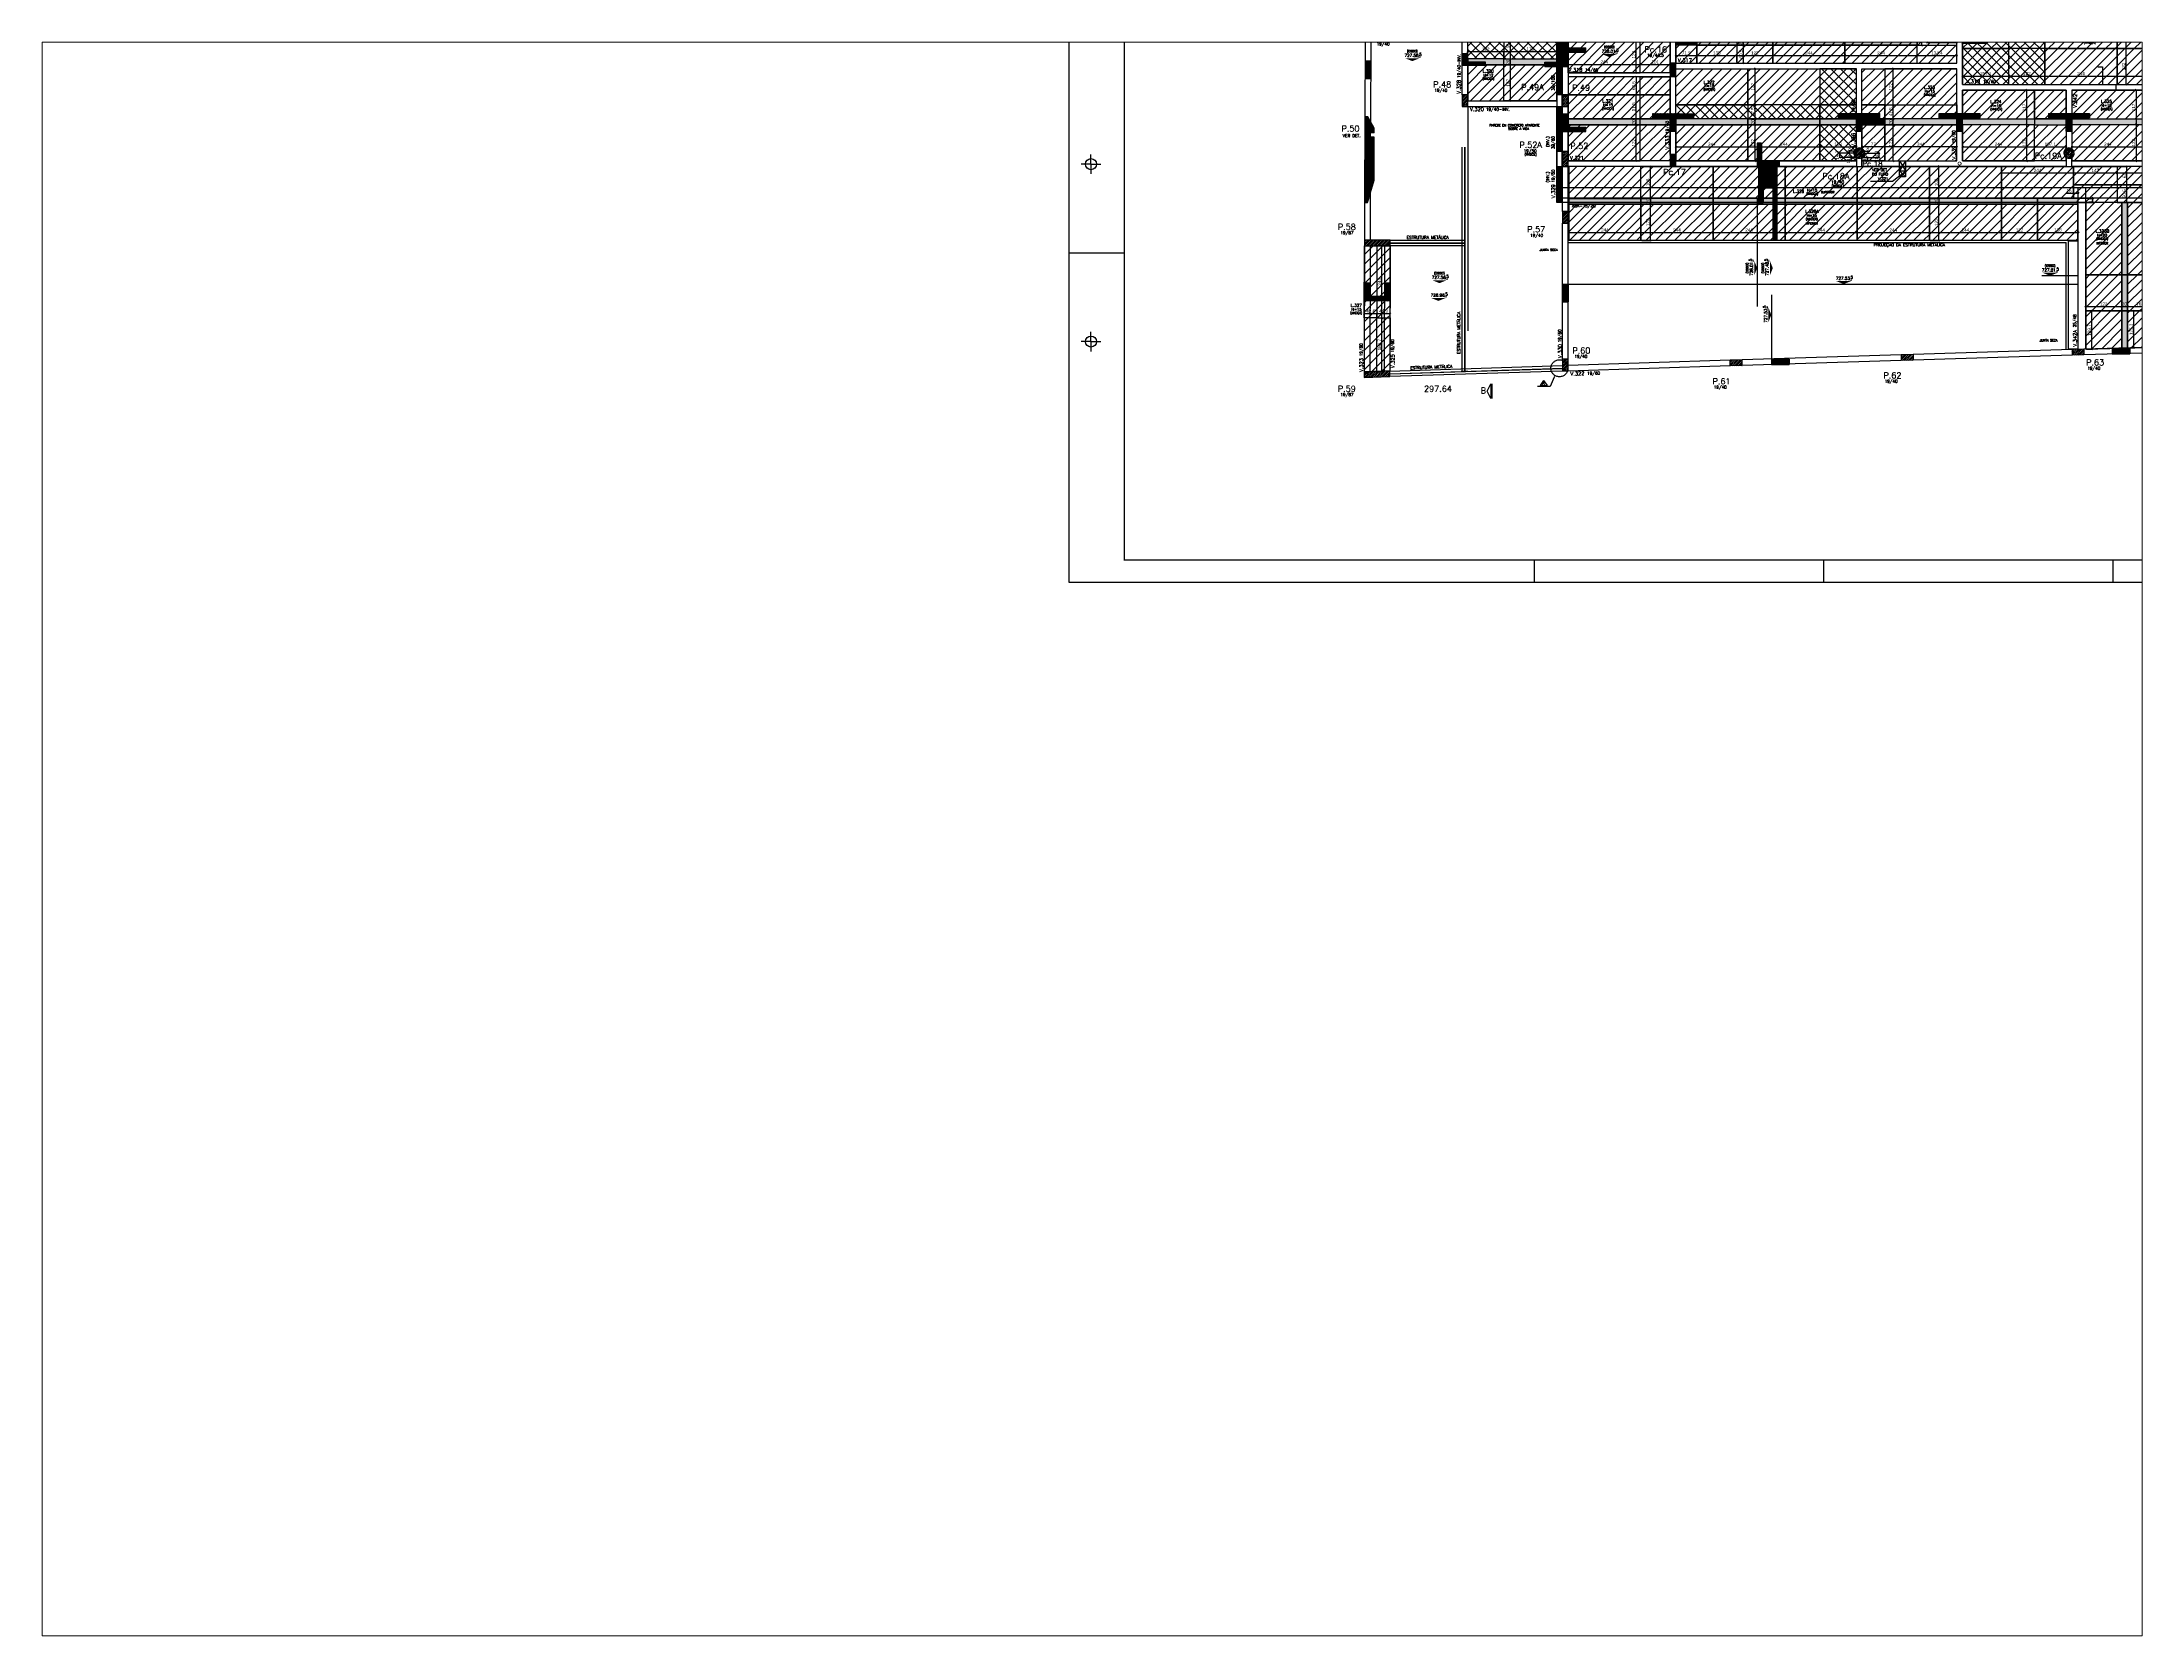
# Paper-space layout 'Layout1' of a CAD drawing. Extents: x 26 to 231, y 20 to 176.
# The model-space entities are those that its viewports show. They can reach past a viewport. Long polylines and large blocks are cut down to what shows.
import ezdxf
from ezdxf.enums import TextEntityAlignment as Align

# ---------------------------------------------------------------- set-up
doc = ezdxf.new("R2010")
doc.units = 0
doc.linetypes.add('HIDDEN', pattern=[9.525, 6.35, -3.175])
doc.layers.get('0').update_dxf_attribs({"color": 9, "linetype": 'CONTINUOUS'})
doc.layers.get('DEFPOINTS').update_dxf_attribs({"linetype": 'CONTINUOUS'})
for name, color, linetype in [('___HIDRAULICA', 30, 'CONTINUOUS'), ('CONTRA-FLECHA', 152, 'CONTINUOUS'), ('CORTE-FORMA', 1, 'CONTINUOUS'), ('COTA', 241, 'CONTINUOUS'), ('ESTRUTURA METALICA', 80, 'HIDDEN'), ('FO-HACHURA_PILAR-CONT', 252, 'CONTINUOUS'), ('FO-HACHURA_PILAR-MORRE', 252, 'CONTINUOUS'), ('FO-TEXTO-LAJES', 152, 'CONTINUOUS'), ('FO-TEXTO-VIGAS', 3, 'CONTINUOUS'), ('NIVEL', 3, 'CONTINUOUS'), ('P-C', 1, 'CONTINUOUS'), ('P-M', 7, 'CONTINUOUS'), ('P-N', 5, 'CONTINUOUS'), ('Painéis', 200, 'CONTINUOUS'), ('PAREDE', 191, 'CONTINUOUS'), ('Reaproveitamento', 251, 'CONTINUOUS'), ('SETAS', 8, 'CONTINUOUS'), ('TEXTO', 3, 'CONTINUOUS'), ('TIRAS REESCORAMENTO', 252, 'CONTINUOUS')]:
    doc.layers.add(name, color=color, linetype=linetype)
for name, color, linetype, lineweight in [('FO-Textos dos pilares', 3, 'CONTINUOUS', 20), ('FO-Vigas', 2, 'CONTINUOUS', 30), ('SEM LAJE', 8, 'CONTINUOUS', 30)]:
    doc.layers.add(name, color=color, linetype=linetype, lineweight=lineweight)
doc.styles.add('ARIAL', font='arial.ttf')
doc.styles.add('MillsCAD', font='romans.shx', dxfattribs={"width": 0.8})
doc.styles.add('ROMANS', font='romans.shx')
doc.dimstyles.new('COTA LAJE', dxfattribs={"dimtxt": 11, "dimasz": 5, "dimexe": 2, "dimexo": 3, "dimgap": 3, "dimtad": 3, "dimdec": 1, "dimzin": 12, "dimdsep": 46, "dimtxsty": 'ARIAL', "dimblk": 'OBLIQUE', "dimcen": 10, "dimdle": 2, "dimclrd": 5, "dimclre": 5, "dimclrt": 2, "dimadec": 0, "dimazin": 3, "dimtfac": 1, "dimtdec": 1, "dimtmove": 0, "dimatfit": 3, "dimldrblk": 'OBLIQUE', "dimfxl": 1, "dimlwd": -1, "dimlwe": -1, "dimarcsym": 1})
doc.dimstyles.new('NOTA', dxfattribs={"dimscale": 5, "dimtxt": 2, "dimasz": 2, "dimexe": 1.5, "dimexo": 2, "dimgap": 1, "dimtad": 1, "dimdec": 1, "dimzin": 12, "dimdsep": 46, "dimtxsty": 'ROMANS', "dimcen": 0.09, "dimclrd": 8, "dimclre": 8, "dimclrt": 3, "dimadec": 0, "dimazin": 0, "dimtfac": 1, "dimtdec": 1, "dimtofl": 0, "dimtmove": 0, "dimatfit": 3, "dimfxl": 1, "dimtolj": 1, "dimtzin": 12, "dimarcsym": 0})
pattern_1 = [(45, (-9116.387, 12460.0115), (-3.0935922, 3.0935922), [])]
pattern_2 = [(45, (-8897.1667, 12460.0115), (-1.32582521, 1.32582521), [])]
pattern_3 = [(45, (-9116.387, 12475.0115), (-3.0935922, 3.0935922), [])]
pattern_4 = [(45, (1811.6567, 3338.154), (-1.3258252, 1.3258252), [])]
pattern_5 = [(45, (0, 142), (-16.16446, 16.16446), [])]
pattern_6 = [(45, (9e-13, -162.037), (-16.16446, 16.16446), [])]
pattern_7 = [(45, (370.066, 2e-12), (-16.16446, 16.16446), [])]

# ---------------------------------------------------------------- blocks, each defined once
blk = doc.blocks.new('*U4')
at = {"color": 252}
for p, q in [((-7260, 5840), (-7295.4, 5740)), ((-8060, 3577.1), (-8310, 2870)), ((-8210, 1785), (-8210, 1829.2)), ((-8210, 1785), (-8254.2, 1785)), ((-8210, 1785), (-8165.8, 1785)), ((-8210, 1785), (-8210, 1740.8)), ((-8310, 1385), (-8060, 1385)), ((-8210, 985), (-8254.2, 985)), ((-8210, 985), (-8210, 1029.2)), ((-8210, 985), (-8165.8, 985)), ((-8210, 985), (-8210, 940.8))]:
    blk.add_line(p, q, dxfattribs=at)
at = {"color": 7}
for p, q in [((-6210, 5840), (-6210, 5740)), ((-4905, 5840), (-4905, 5740)), ((-3600, 5840), (-3600, 5740)), ((-1750, 5840), (-1750, 5740)), ((-8310, 2870), (-8060, 2870)), ((0, 2870), (100, 2870)), ((-6210, 0), (-6210, -100)), ((-4905, 0), (-4905, -100)), ((-3600, 0), (-3600, -100)), ((-1750, 0), (-1750, -100))]:
    blk.add_line(p, q, dxfattribs=at)
blk.add_lwpolyline([(-8310, 5840), (-8310, -100), (100, -100), (100, 5840)], close=True, dxfattribs=at)
at = {"color": 7, "const_width": 6}
blk.add_lwpolyline([(-8060, 5740), (-8060, 0), (0, 0), (0, 5740)], close=True, dxfattribs=at)
at = {"color": 252}
for centre in [(-8210, 1785), (-8210, 985)]:
    blk.add_circle(centre, 25, dxfattribs=at)
for p in [(-8210, 1785), (-8210, 1785), (-8210, 985), (-8210, 985)]:
    blk.add_point(p, dxfattribs=at)
blk.add_point((-8210, 985))
at = {"color": 7, "style": 'MillsCAD'}
blk.add_text('FOLHA: A1 (5940 x 8410)  |  ARQUIVO:', height=18.75, rotation=90, dxfattribs=at).set_placement((50, 0), align=Align.MIDDLE_LEFT)
at = {"color": 7, "insert": (50, 628.4), "char_height": 18.75, "width": 1.25, "attachment_point": 4, "rotation": 90, "style": 'MillsCAD'}
blk.add_mtext('NOVA-STOG-ARRAIA-1PAV-LA-R00.DWG', dxfattribs=at)
blk = doc.blocks.new('_Oblique')
at = {"color": 0, "linetype": 'ByBlock', "lineweight": -2}
blk.add_line((-0.5, -0.5), (0.5, 0.5), dxfattribs=at)
blk = doc.blocks.new('*D164')
at = {"layer": 'COTA', "color": 5, "linetype": 'Continuous', "transparency": 16777216}
for p, q in [((3778.6, 4887.9), (3854.1, 4887.9)), ((3780.6, 4865.4), (3780.6, 4889.9)), ((3852.1, 4865.4), (3852.1, 4889.9))]:
    blk.add_line(p, q, dxfattribs=at)
at = {"layer": 'DEFPOINTS', "color": 0, "linetype": 'Continuous', "transparency": 16777216}
for p in [(3780.6, 4862.4), (3852.1, 4887.9), (3852.1, 4862.4)]:
    blk.add_point(p, dxfattribs=at)
at = {"layer": 'COTA', "color": 5, "linetype": 'Continuous', "transparency": 16777216, "xscale": 5, "yscale": 5, "zscale": 5, "rotation": 180}
blk.add_blockref('_Oblique', (3780.6, 4887.9), dxfattribs=at)
at = {"layer": 'COTA', "color": 5, "linetype": 'Continuous', "transparency": 16777216, "xscale": 5, "yscale": 5, "zscale": 5}
blk.add_blockref('_Oblique', (3852.1, 4887.9), dxfattribs=at)
at = {"layer": 'COTA', "color": 2, "linetype": 'Continuous', "transparency": 16777216, "insert": (3816.4, 4896.5), "char_height": 11, "attachment_point": 5, "style": 'ARIAL'}
blk.add_mtext('71.5', dxfattribs=at)
blk = doc.blocks.new('*D165')
at = {"layer": 'COTA', "color": 5, "linetype": 'Continuous', "transparency": 16777216}
for p, q in [((3850.1, 4887.9), (3989.1, 4887.9)), ((3852.1, 4865.4), (3852.1, 4889.9)), ((3987.1, 4865.4), (3987.1, 4889.9))]:
    blk.add_line(p, q, dxfattribs=at)
at = {"layer": 'DEFPOINTS', "color": 0, "linetype": 'Continuous', "transparency": 16777216}
for p in [(3852.1, 4862.4), (3987.1, 4887.9), (3987.1, 4862.4)]:
    blk.add_point(p, dxfattribs=at)
at = {"layer": 'COTA', "color": 5, "linetype": 'Continuous', "transparency": 16777216, "xscale": 5, "yscale": 5, "zscale": 5, "rotation": 180}
blk.add_blockref('_Oblique', (3852.1, 4887.9), dxfattribs=at)
at = {"layer": 'COTA', "color": 5, "linetype": 'Continuous', "transparency": 16777216, "xscale": 5, "yscale": 5, "zscale": 5}
blk.add_blockref('_Oblique', (3987.1, 4887.9), dxfattribs=at)
at = {"layer": 'COTA', "color": 2, "linetype": 'Continuous', "transparency": 16777216, "insert": (3919.6, 4896.5), "char_height": 11, "attachment_point": 5, "style": 'ARIAL'}
blk.add_mtext('135', dxfattribs=at)
blk = doc.blocks.new('*D166')
at = {"layer": 'COTA', "color": 5, "linetype": 'Continuous', "transparency": 16777216}
for p, q in [((3985.1, 4887.9), (4111.1, 4887.9)), ((3987.1, 4865.4), (3987.1, 4889.9)), ((4109.1, 4865.4), (4109.1, 4889.9))]:
    blk.add_line(p, q, dxfattribs=at)
at = {"layer": 'DEFPOINTS', "color": 0, "linetype": 'Continuous', "transparency": 16777216}
for p in [(3987.1, 4862.4), (4109.1, 4887.9), (4109.1, 4862.4)]:
    blk.add_point(p, dxfattribs=at)
at = {"layer": 'COTA', "color": 5, "linetype": 'Continuous', "transparency": 16777216, "xscale": 5, "yscale": 5, "zscale": 5, "rotation": 180}
blk.add_blockref('_Oblique', (3987.1, 4887.9), dxfattribs=at)
at = {"layer": 'COTA', "color": 5, "linetype": 'Continuous', "transparency": 16777216, "xscale": 5, "yscale": 5, "zscale": 5}
blk.add_blockref('_Oblique', (4109.1, 4887.9), dxfattribs=at)
at = {"layer": 'COTA', "color": 2, "linetype": 'Continuous', "transparency": 16777216, "insert": (4048.1, 4896.4), "char_height": 11, "attachment_point": 5, "style": 'ARIAL'}
blk.add_mtext('122', dxfattribs=at)
blk = doc.blocks.new('*D167')
at = {"layer": 'COTA', "color": 5, "linetype": 'Continuous', "transparency": 16777216}
for p, q in [((4107.1, 4887.9), (4355.1, 4887.9)), ((4109.1, 4865.4), (4109.1, 4889.9)), ((4353.1, 4865.4), (4353.1, 4889.9))]:
    blk.add_line(p, q, dxfattribs=at)
at = {"layer": 'DEFPOINTS', "color": 0, "linetype": 'Continuous', "transparency": 16777216}
for p in [(4109.1, 4862.4), (4353.1, 4887.9), (4353.1, 4862.4)]:
    blk.add_point(p, dxfattribs=at)
at = {"layer": 'COTA', "color": 5, "linetype": 'Continuous', "transparency": 16777216, "xscale": 5, "yscale": 5, "zscale": 5, "rotation": 180}
blk.add_blockref('_Oblique', (4109.1, 4887.9), dxfattribs=at)
at = {"layer": 'COTA', "color": 5, "linetype": 'Continuous', "transparency": 16777216, "xscale": 5, "yscale": 5, "zscale": 5}
blk.add_blockref('_Oblique', (4353.1, 4887.9), dxfattribs=at)
at = {"layer": 'COTA', "color": 2, "linetype": 'Continuous', "transparency": 16777216, "insert": (4231.1, 4896.4), "char_height": 11, "attachment_point": 5, "style": 'ARIAL'}
blk.add_mtext('244', dxfattribs=at)
blk = doc.blocks.new('*D168')
at = {"layer": 'COTA', "color": 5, "linetype": 'Continuous', "transparency": 16777216}
for p, q in [((3990.1, 4922.9), (4011.9, 4922.9)), ((4009.9, 4860.4), (4009.9, 4924.9)), ((3990.1, 4862.4), (4011.9, 4862.4))]:
    blk.add_line(p, q, dxfattribs=at)
at = {"layer": 'DEFPOINTS', "color": 0, "linetype": 'Continuous', "transparency": 16777216}
for p in [(3987.1, 4922.9), (4009.9, 4922.9), (3987.1, 4862.4)]:
    blk.add_point(p, dxfattribs=at)
at = {"layer": 'COTA', "color": 5, "linetype": 'Continuous', "transparency": 16777216, "xscale": 5, "yscale": 5, "zscale": 5}
for p, rotation in [((4009.9, 4922.9), 90), ((4009.9, 4862.4), 270)]:
    blk.add_blockref('_Oblique', p, dxfattribs=dict(at, rotation=rotation))
at = {"layer": 'COTA', "color": 2, "linetype": 'Continuous', "transparency": 16777216, "insert": (4001.2, 4892.6), "char_height": 11, "attachment_point": 5, "rotation": 90, "style": 'ARIAL'}
blk.add_mtext('60.5', dxfattribs=at)
blk = doc.blocks.new('*D169')
at = {"layer": 'COTA', "color": 5, "linetype": 'Continuous', "transparency": 16777216}
for p, q in [((3990.1, 4942.9), (4011.9, 4942.9)), ((3990.1, 4922.9), (4011.9, 4922.9)), ((4009.9, 4920.9), (4009.9, 4944.9))]:
    blk.add_line(p, q, dxfattribs=at)
at = {"layer": 'DEFPOINTS', "color": 0, "linetype": 'Continuous', "transparency": 16777216}
for p in [(3987.1, 4942.9), (3987.1, 4922.9), (4009.9, 4942.9)]:
    blk.add_point(p, dxfattribs=at)
at = {"layer": 'COTA', "color": 5, "linetype": 'Continuous', "transparency": 16777216, "xscale": 5, "yscale": 5, "zscale": 5}
for p, rotation in [((4009.9, 4942.9), 90), ((4009.9, 4922.9), 270)]:
    blk.add_blockref('_Oblique', p, dxfattribs=dict(at, rotation=rotation))
at = {"layer": 'COTA', "color": 2, "linetype": 'Continuous', "transparency": 16777216, "insert": (4001.2, 4931.9), "char_height": 11, "attachment_point": 5, "rotation": 90, "style": 'ARIAL'}
blk.add_mtext('20', dxfattribs=at)
blk = doc.blocks.new('*D170')
at = {"layer": 'COTA', "color": 5, "linetype": 'Continuous', "transparency": 16777216}
for p, q in [((3990.1, 5003.9), (4011.9, 5003.9)), ((4009.9, 4940.9), (4009.9, 5005.9)), ((3990.1, 4942.9), (4011.9, 4942.9))]:
    blk.add_line(p, q, dxfattribs=at)
at = {"layer": 'DEFPOINTS', "color": 0, "linetype": 'Continuous', "transparency": 16777216}
for p in [(3987.1, 5003.9), (4009.9, 5003.9), (3987.1, 4942.9)]:
    blk.add_point(p, dxfattribs=at)
at = {"layer": 'COTA', "color": 5, "linetype": 'Continuous', "transparency": 16777216, "xscale": 5, "yscale": 5, "zscale": 5}
for p, rotation in [((4009.9, 5003.9), 90), ((4009.9, 4942.9), 270)]:
    blk.add_blockref('_Oblique', p, dxfattribs=dict(at, rotation=rotation))
at = {"layer": 'COTA', "color": 2, "linetype": 'Continuous', "transparency": 16777216, "insert": (4001.2, 4973.4), "char_height": 11, "attachment_point": 5, "rotation": 90, "style": 'ARIAL'}
blk.add_mtext('61', dxfattribs=at)
blk = doc.blocks.new('*D192')
at = {"layer": 'COTA', "color": 5, "linetype": 'Continuous', "transparency": 16777216}
for p, q in [((4027.6, 4653.8), (4051.8, 4653.8)), ((4049.8, 4529.8), (4049.8, 4655.8)), ((4027.6, 4531.8), (4051.8, 4531.8))]:
    blk.add_line(p, q, dxfattribs=at)
at = {"layer": 'DEFPOINTS', "color": 0, "linetype": 'Continuous', "transparency": 16777216}
for p in [(4024.6, 4653.8), (4049.8, 4653.8), (4024.6, 4531.8)]:
    blk.add_point(p, dxfattribs=at)
at = {"layer": 'COTA', "color": 5, "linetype": 'Continuous', "transparency": 16777216, "xscale": 5, "yscale": 5, "zscale": 5}
for p, rotation in [((4049.8, 4653.8), 90), ((4049.8, 4531.8), 270)]:
    blk.add_blockref('_Oblique', p, dxfattribs=dict(at, rotation=rotation))
at = {"layer": 'COTA', "color": 2, "linetype": 'Continuous', "transparency": 16777216, "insert": (4041.3, 4592.8), "char_height": 11, "attachment_point": 5, "rotation": 90, "style": 'ARIAL'}
blk.add_mtext('122', dxfattribs=at)
blk = doc.blocks.new('*D193')
at = {"layer": 'COTA', "color": 5, "linetype": 'Continuous', "transparency": 16777216}
for p, q in [((4027.6, 4673.8), (4051.8, 4673.8)), ((4027.6, 4653.8), (4051.8, 4653.8)), ((4049.8, 4651.8), (4049.8, 4675.8))]:
    blk.add_line(p, q, dxfattribs=at)
at = {"layer": 'DEFPOINTS', "color": 0, "linetype": 'Continuous', "transparency": 16777216}
for p in [(4024.6, 4673.8), (4024.6, 4653.8), (4049.8, 4673.8)]:
    blk.add_point(p, dxfattribs=at)
at = {"layer": 'COTA', "color": 5, "linetype": 'Continuous', "transparency": 16777216, "xscale": 5, "yscale": 5, "zscale": 5}
for p, rotation in [((4049.8, 4673.8), 90), ((4049.8, 4653.8), 270)]:
    blk.add_blockref('_Oblique', p, dxfattribs=dict(at, rotation=rotation))
at = {"layer": 'COTA', "color": 2, "linetype": 'Continuous', "transparency": 16777216, "insert": (4041.2, 4663.8), "char_height": 11, "attachment_point": 5, "rotation": 90, "style": 'ARIAL'}
blk.add_mtext('20', dxfattribs=at)
blk = doc.blocks.new('*D217')
at = {"layer": 'COTA', "color": 5, "linetype": 'Continuous', "transparency": 16777216}
for p, q in [((5276.7, 4911.9), (5306.4, 4911.9)), ((5304.4, 4787.9), (5304.4, 4913.9)), ((5276.7, 4789.9), (5306.4, 4789.9))]:
    blk.add_line(p, q, dxfattribs=at)
at = {"layer": 'DEFPOINTS', "color": 0, "linetype": 'Continuous', "transparency": 16777216}
for p in [(5273.7, 4911.9), (5304.4, 4911.9), (5273.7, 4789.9)]:
    blk.add_point(p, dxfattribs=at)
at = {"layer": 'COTA', "color": 5, "linetype": 'Continuous', "transparency": 16777216, "xscale": 5, "yscale": 5, "zscale": 5}
for p, rotation in [((5304.4, 4911.9), 90), ((5304.4, 4789.9), 270)]:
    blk.add_blockref('_Oblique', p, dxfattribs=dict(at, rotation=rotation))
at = {"layer": 'COTA', "color": 2, "linetype": 'Continuous', "transparency": 16777216, "insert": (5295.8, 4850.9), "char_height": 11, "attachment_point": 5, "rotation": 90, "style": 'ARIAL'}
blk.add_mtext('122', dxfattribs=at)
blk = doc.blocks.new('*D219')
at = {"layer": 'COTA', "color": 5, "linetype": 'Continuous', "transparency": 16777216}
for p, q in [((5276.7, 4981.3), (5306.4, 4981.3)), ((5304.4, 4909.9), (5304.4, 4983.3)), ((5276.7, 4911.9), (5306.4, 4911.9))]:
    blk.add_line(p, q, dxfattribs=at)
at = {"layer": 'DEFPOINTS', "color": 0, "linetype": 'Continuous', "transparency": 16777216}
for p in [(5273.7, 4981.3), (5304.4, 4981.3), (5273.7, 4911.9)]:
    blk.add_point(p, dxfattribs=at)
at = {"layer": 'COTA', "color": 5, "linetype": 'Continuous', "transparency": 16777216, "xscale": 5, "yscale": 5, "zscale": 5}
for p, rotation in [((5304.4, 4981.3), 90), ((5304.4, 4911.9), 270)]:
    blk.add_blockref('_Oblique', p, dxfattribs=dict(at, rotation=rotation))
at = {"layer": 'COTA', "color": 2, "linetype": 'Continuous', "transparency": 16777216, "insert": (5295.7, 4946.6), "char_height": 11, "attachment_point": 5, "rotation": 90, "style": 'ARIAL'}
blk.add_mtext('69.5', dxfattribs=at)
blk = doc.blocks.new('A$7E7C12FE37355')
at = {"layer": 'ESTRUTURA METALICA'}
for p, q in [((3305, 179), (3305, 9139)), ((3305, 9139), (3495, 9139)), ((3397, 179), (3397, 9139)), ((3400, 179), (3400, 9139)), ((3403, 179), (3403, 9139)), ((3495, 9139), (3495, 179)), ((871, 4617), (3397, 4617)), ((871, 4427), (871, 4617)), ((871, 4525), (3397, 4525)), ((871, 4522), (3397, 4522)), ((871, 4519), (3397, 4519)), ((3397, 4427), (871, 4427)), ((3397, 4617), (3397, 4427)), ((854, 190), (6704, 376)), ((860, 0), (854, 190)), ((857, 98), (6707, 284)), ((857, 95), (6707, 281)), ((857, 92), (6707, 278)), ((6710, 186), (860, 0)), ((3495, 179), (3305, 179)), ((6704, 376), (6710, 186))]:
    blk.add_line(p, q, dxfattribs=at)
blk = doc.blocks.new('*D527')
at = {"layer": 'DEFPOINTS', "color": 0, "linetype": 'Continuous', "transparency": 16777216}
for p in [(3198.7, 4856.4), (3221.7, 4856.4), (3198.7, 4734.4)]:
    blk.add_point(p, dxfattribs=at)
at = {"layer": 'Painéis', "color": 5, "linetype": 'Continuous', "transparency": 16777216}
for p, q in [((3201.7, 4856.4), (3223.7, 4856.4)), ((3221.7, 4732.4), (3221.7, 4858.4)), ((3201.7, 4734.4), (3223.7, 4734.4))]:
    blk.add_line(p, q, dxfattribs=at)
at = {"layer": 'Painéis', "color": 5, "linetype": 'Continuous', "transparency": 16777216, "xscale": 5, "yscale": 5, "zscale": 5}
for p, rotation in [((3221.7, 4856.4), 90), ((3221.7, 4734.4), 270)]:
    blk.add_blockref('_Oblique', p, dxfattribs=dict(at, rotation=rotation))
at = {"layer": 'Painéis', "color": 2, "linetype": 'Continuous', "transparency": 16777216, "insert": (3213.1, 4795.4), "char_height": 11, "attachment_point": 5, "rotation": 90, "style": 'ARIAL'}
blk.add_mtext('122', dxfattribs=at)
blk = doc.blocks.new('*D528')
at = {"layer": 'DEFPOINTS', "color": 0, "linetype": 'Continuous', "transparency": 16777216}
for p in [(3198.7, 4876.4), (3198.7, 4856.4), (3221.7, 4876.4)]:
    blk.add_point(p, dxfattribs=at)
at = {"layer": 'Painéis', "color": 5, "linetype": 'Continuous', "transparency": 16777216}
for p, q in [((3201.7, 4876.4), (3223.7, 4876.4)), ((3201.7, 4856.4), (3223.7, 4856.4)), ((3221.7, 4854.4), (3221.7, 4878.4))]:
    blk.add_line(p, q, dxfattribs=at)
at = {"layer": 'Painéis', "color": 5, "linetype": 'Continuous', "transparency": 16777216, "xscale": 5, "yscale": 5, "zscale": 5}
for p, rotation in [((3221.7, 4876.4), 90), ((3221.7, 4856.4), 270)]:
    blk.add_blockref('_Oblique', p, dxfattribs=dict(at, rotation=rotation))
at = {"layer": 'Painéis', "color": 2, "linetype": 'Continuous', "transparency": 16777216, "insert": (3213.1, 4865.4), "char_height": 11, "attachment_point": 5, "rotation": 90, "style": 'ARIAL'}
blk.add_mtext('20', dxfattribs=at)
blk = doc.blocks.new('*D529')
at = {"layer": 'DEFPOINTS', "color": 0, "linetype": 'Continuous', "transparency": 16777216}
for p in [(3198.7, 4967.4), (3221.7, 4967.4), (3198.7, 4876.4)]:
    blk.add_point(p, dxfattribs=at)
at = {"layer": 'Painéis', "color": 5, "linetype": 'Continuous', "transparency": 16777216}
for p, q in [((3201.7, 4967.4), (3223.7, 4967.4)), ((3221.7, 4874.4), (3221.7, 4969.4)), ((3201.7, 4876.4), (3223.7, 4876.4))]:
    blk.add_line(p, q, dxfattribs=at)
at = {"layer": 'Painéis', "color": 5, "linetype": 'Continuous', "transparency": 16777216, "xscale": 5, "yscale": 5, "zscale": 5}
for p, rotation in [((3221.7, 4967.4), 90), ((3221.7, 4876.4), 270)]:
    blk.add_blockref('_Oblique', p, dxfattribs=dict(at, rotation=rotation))
at = {"layer": 'Painéis', "color": 2, "linetype": 'Continuous', "transparency": 16777216, "insert": (3213.1, 4921.9), "char_height": 11, "attachment_point": 5, "rotation": 90, "style": 'ARIAL'}
blk.add_mtext('91', dxfattribs=at)
blk = doc.blocks.new('*D530')
at = {"layer": 'DEFPOINTS', "color": 0, "linetype": 'Continuous', "transparency": 16777216}
for p in [(3076.7, 4876.4), (3198.7, 4901), (3198.7, 4876.4)]:
    blk.add_point(p, dxfattribs=at)
at = {"layer": 'Painéis', "color": 5, "linetype": 'Continuous', "transparency": 16777216}
for p, q in [((3076.7, 4879.4), (3076.7, 4903)), ((3198.7, 4879.4), (3198.7, 4903)), ((3074.7, 4901), (3200.7, 4901))]:
    blk.add_line(p, q, dxfattribs=at)
at = {"layer": 'Painéis', "color": 5, "linetype": 'Continuous', "transparency": 16777216, "xscale": 5, "yscale": 5, "zscale": 5, "rotation": 180}
blk.add_blockref('_Oblique', (3076.7, 4901), dxfattribs=at)
at = {"layer": 'Painéis', "color": 5, "linetype": 'Continuous', "transparency": 16777216, "xscale": 5, "yscale": 5, "zscale": 5}
blk.add_blockref('_Oblique', (3198.7, 4901), dxfattribs=at)
at = {"layer": 'Painéis', "color": 2, "linetype": 'Continuous', "transparency": 16777216, "insert": (3137.7, 4909.6), "char_height": 11, "attachment_point": 5, "style": 'ARIAL'}
blk.add_mtext('122', dxfattribs=at)
blk = doc.blocks.new('*D531')
at = {"layer": 'DEFPOINTS', "color": 0, "linetype": 'Continuous', "transparency": 16777216}
for p in [(3198.7, 4876.4), (3377.7, 4901), (3377.7, 4876.4)]:
    blk.add_point(p, dxfattribs=at)
at = {"layer": 'Painéis', "color": 5, "linetype": 'Continuous', "transparency": 16777216}
for p, q in [((3198.7, 4879.4), (3198.7, 4903)), ((3377.7, 4879.4), (3377.7, 4903)), ((3196.7, 4901), (3379.7, 4901))]:
    blk.add_line(p, q, dxfattribs=at)
at = {"layer": 'Painéis', "color": 5, "linetype": 'Continuous', "transparency": 16777216, "xscale": 5, "yscale": 5, "zscale": 5, "rotation": 180}
blk.add_blockref('_Oblique', (3198.7, 4901), dxfattribs=at)
at = {"layer": 'Painéis', "color": 5, "linetype": 'Continuous', "transparency": 16777216, "xscale": 5, "yscale": 5, "zscale": 5}
blk.add_blockref('_Oblique', (3377.7, 4901), dxfattribs=at)
at = {"layer": 'Painéis', "color": 2, "linetype": 'Continuous', "transparency": 16777216, "insert": (3288.2, 4909.7), "char_height": 11, "attachment_point": 5, "style": 'ARIAL'}
blk.add_mtext('179', dxfattribs=at)
blk = doc.blocks.new('*D532')
at = {"layer": 'DEFPOINTS', "color": 0, "linetype": 'Continuous', "transparency": 16777216}
for p in [(2727, 4000.3), (2769.6, 4014.8), (2769.6, 4000.3)]:
    blk.add_point(p, dxfattribs=at)
at = {"layer": 'Painéis', "color": 5, "linetype": 'Continuous', "transparency": 16777216}
for p, q in [((2725, 4014.8), (2771.6, 4014.8)), ((2727, 4003.3), (2727, 4016.8)), ((2769.6, 4003.3), (2769.6, 4016.8))]:
    blk.add_line(p, q, dxfattribs=at)
at = {"layer": 'Painéis', "color": 5, "linetype": 'Continuous', "transparency": 16777216, "xscale": 5, "yscale": 5, "zscale": 5, "rotation": 180}
blk.add_blockref('_Oblique', (2727, 4014.8), dxfattribs=at)
at = {"layer": 'Painéis', "color": 5, "linetype": 'Continuous', "transparency": 16777216, "xscale": 5, "yscale": 5, "zscale": 5}
blk.add_blockref('_Oblique', (2769.6, 4014.8), dxfattribs=at)
at = {"layer": 'Painéis', "color": 2, "linetype": 'Continuous', "transparency": 16777216, "insert": (2748.3, 4023.4), "char_height": 11, "attachment_point": 5, "style": 'ARIAL'}
blk.add_mtext('42.6', dxfattribs=at)
blk = doc.blocks.new('*D533')
at = {"layer": 'DEFPOINTS', "color": 0, "linetype": 'Continuous', "transparency": 16777216}
for p in [(2769.6, 4000.3), (2813.9, 4014.8), (2813.9, 4000.3)]:
    blk.add_point(p, dxfattribs=at)
at = {"layer": 'Painéis', "color": 5, "linetype": 'Continuous', "transparency": 16777216}
for p, q in [((2767.6, 4014.8), (2815.9, 4014.8)), ((2769.6, 4003.3), (2769.6, 4016.8)), ((2813.9, 4003.3), (2813.9, 4016.8))]:
    blk.add_line(p, q, dxfattribs=at)
at = {"layer": 'Painéis', "color": 5, "linetype": 'Continuous', "transparency": 16777216, "xscale": 5, "yscale": 5, "zscale": 5, "rotation": 180}
blk.add_blockref('_Oblique', (2769.6, 4014.8), dxfattribs=at)
at = {"layer": 'Painéis', "color": 5, "linetype": 'Continuous', "transparency": 16777216, "xscale": 5, "yscale": 5, "zscale": 5}
blk.add_blockref('_Oblique', (2813.9, 4014.8), dxfattribs=at)
at = {"layer": 'Painéis', "color": 2, "linetype": 'Continuous', "transparency": 16777216, "insert": (2791.7, 4023.4), "char_height": 11, "attachment_point": 5, "style": 'ARIAL'}
blk.add_mtext('44.3', dxfattribs=at)
blk = doc.blocks.new('*D534')
at = {"layer": 'DEFPOINTS', "color": 0, "linetype": 'Continuous', "transparency": 16777216}
for p in [(2769.6, 4000.3), (2786.6, 4000.3), (2769.6, 3819.6)]:
    blk.add_point(p, dxfattribs=at)
at = {"layer": 'Painéis', "color": 5, "linetype": 'Continuous', "transparency": 16777216}
for p, q in [((2772.6, 4000.3), (2788.6, 4000.3)), ((2786.6, 3817.6), (2786.6, 4002.3)), ((2772.6, 3819.6), (2788.6, 3819.6))]:
    blk.add_line(p, q, dxfattribs=at)
at = {"layer": 'Painéis', "color": 5, "linetype": 'Continuous', "transparency": 16777216, "xscale": 5, "yscale": 5, "zscale": 5}
for p, rotation in [((2786.6, 4000.3), 90), ((2786.6, 3819.6), 270)]:
    blk.add_blockref('_Oblique', p, dxfattribs=dict(at, rotation=rotation))
at = {"layer": 'Painéis', "color": 2, "linetype": 'Continuous', "transparency": 16777216, "insert": (2778, 3910), "char_height": 11, "attachment_point": 5, "rotation": 90, "style": 'ARIAL'}
blk.add_mtext('180.7', dxfattribs=at)
blk = doc.blocks.new('*D535')
at = {"layer": 'DEFPOINTS', "color": 0, "linetype": 'Continuous', "transparency": 16777216}
for p in [(2769.6, 4244.4), (2786.6, 4244.4), (2769.6, 4000.3)]:
    blk.add_point(p, dxfattribs=at)
at = {"layer": 'Painéis', "color": 5, "linetype": 'Continuous', "transparency": 16777216}
for p, q in [((2772.6, 4244.4), (2788.6, 4244.4)), ((2786.6, 3998.3), (2786.6, 4246.4)), ((2772.6, 4000.3), (2788.6, 4000.3))]:
    blk.add_line(p, q, dxfattribs=at)
at = {"layer": 'Painéis', "color": 5, "linetype": 'Continuous', "transparency": 16777216, "xscale": 5, "yscale": 5, "zscale": 5}
for p, rotation in [((2786.6, 4244.4), 90), ((2786.6, 4000.3), 270)]:
    blk.add_blockref('_Oblique', p, dxfattribs=dict(at, rotation=rotation))
at = {"layer": 'Painéis', "color": 2, "linetype": 'Continuous', "transparency": 16777216, "insert": (2778.1, 4122.4), "char_height": 11, "attachment_point": 5, "rotation": 90, "style": 'ARIAL'}
blk.add_mtext('244', dxfattribs=at)
blk = doc.blocks.new('*D536')
at = {"layer": 'DEFPOINTS', "color": 0, "linetype": 'Continuous', "transparency": 16777216}
for p in [(4750.6, 4948.4), (4830.7, 4948.4), (4830.7, 4929.6)]:
    blk.add_point(p, dxfattribs=at)
at = {"layer": 'Painéis', "color": 5, "linetype": 'Continuous', "transparency": 16777216}
for p, q in [((4748.6, 4929.6), (4832.7, 4929.6)), ((4750.6, 4945.4), (4750.6, 4927.6)), ((4830.7, 4945.4), (4830.7, 4927.6))]:
    blk.add_line(p, q, dxfattribs=at)
at = {"layer": 'Painéis', "color": 5, "linetype": 'Continuous', "transparency": 16777216, "xscale": 5, "yscale": 5, "zscale": 5, "rotation": 180}
blk.add_blockref('_Oblique', (4750.6, 4929.6), dxfattribs=at)
at = {"layer": 'Painéis', "color": 5, "linetype": 'Continuous', "transparency": 16777216, "xscale": 5, "yscale": 5, "zscale": 5}
blk.add_blockref('_Oblique', (4830.7, 4929.6), dxfattribs=at)
at = {"layer": 'Painéis', "color": 2, "linetype": 'Continuous', "transparency": 16777216, "insert": (4790.6, 4938.2), "char_height": 11, "attachment_point": 5, "style": 'ARIAL'}
blk.add_mtext('80.1', dxfattribs=at)
blk = doc.blocks.new('*D537')
at = {"layer": 'DEFPOINTS', "color": 0, "linetype": 'Continuous', "transparency": 16777216}
for p in [(4830.7, 4981.3), (4830.7, 4948.4), (4853.9, 4948.4)]:
    blk.add_point(p, dxfattribs=at)
at = {"layer": 'Painéis', "color": 5, "linetype": 'Continuous', "transparency": 16777216}
for p, q in [((4833.7, 4981.3), (4855.9, 4981.3)), ((4853.9, 4983.3), (4853.9, 4946.4)), ((4833.7, 4948.4), (4855.9, 4948.4))]:
    blk.add_line(p, q, dxfattribs=at)
at = {"layer": 'Painéis', "color": 5, "linetype": 'Continuous', "transparency": 16777216, "xscale": 5, "yscale": 5, "zscale": 5}
for p, rotation in [((4853.9, 4981.3), 90), ((4853.9, 4948.4), 270)]:
    blk.add_blockref('_Oblique', p, dxfattribs=dict(at, rotation=rotation))
at = {"layer": 'Painéis', "color": 2, "linetype": 'Continuous', "transparency": 16777216, "insert": (4845.3, 4964.8), "char_height": 11, "attachment_point": 5, "rotation": 90, "style": 'ARIAL'}
blk.add_mtext('33', dxfattribs=at)
blk = doc.blocks.new('*D539')
at = {"layer": 'DEFPOINTS', "color": 0, "linetype": 'Continuous', "transparency": 16777216}
for p in [(4750.6, 4789.9), (4907.7, 4818.3), (4907.7, 4789.9)]:
    blk.add_point(p, dxfattribs=at)
at = {"layer": 'Painéis', "color": 5, "linetype": 'Continuous', "transparency": 16777216}
for p, q in [((4748.6, 4818.3), (4909.7, 4818.3)), ((4750.6, 4792.9), (4750.6, 4820.3)), ((4907.7, 4792.9), (4907.7, 4820.3))]:
    blk.add_line(p, q, dxfattribs=at)
at = {"layer": 'Painéis', "color": 5, "linetype": 'Continuous', "transparency": 16777216, "xscale": 5, "yscale": 5, "zscale": 5, "rotation": 180}
blk.add_blockref('_Oblique', (4750.6, 4818.3), dxfattribs=at)
at = {"layer": 'Painéis', "color": 5, "linetype": 'Continuous', "transparency": 16777216, "xscale": 5, "yscale": 5, "zscale": 5}
blk.add_blockref('_Oblique', (4907.7, 4818.3), dxfattribs=at)
at = {"layer": 'Painéis', "color": 2, "linetype": 'Continuous', "transparency": 16777216, "insert": (4829.1, 4827), "char_height": 11, "attachment_point": 5, "style": 'ARIAL'}
blk.add_mtext('157.1', dxfattribs=at)
blk = doc.blocks.new('*D540')
at = {"layer": 'DEFPOINTS', "color": 0, "linetype": 'Continuous', "transparency": 16777216}
for p in [(4907.7, 4789.9), (5029.7, 4818.3), (5029.7, 4789.9)]:
    blk.add_point(p, dxfattribs=at)
at = {"layer": 'Painéis', "color": 5, "linetype": 'Continuous', "transparency": 16777216}
for p, q in [((4905.7, 4818.3), (5031.7, 4818.3)), ((4907.7, 4792.9), (4907.7, 4820.3)), ((5029.7, 4792.9), (5029.7, 4820.3))]:
    blk.add_line(p, q, dxfattribs=at)
at = {"layer": 'Painéis', "color": 5, "linetype": 'Continuous', "transparency": 16777216, "xscale": 5, "yscale": 5, "zscale": 5, "rotation": 180}
blk.add_blockref('_Oblique', (4907.7, 4818.3), dxfattribs=at)
at = {"layer": 'Painéis', "color": 5, "linetype": 'Continuous', "transparency": 16777216, "xscale": 5, "yscale": 5, "zscale": 5}
blk.add_blockref('_Oblique', (5029.7, 4818.3), dxfattribs=at)
at = {"layer": 'Painéis', "color": 2, "linetype": 'Continuous', "transparency": 16777216, "insert": (4968.7, 4826.9), "char_height": 11, "attachment_point": 5, "style": 'ARIAL'}
blk.add_mtext('122', dxfattribs=at)
blk = doc.blocks.new('*D541')
at = {"layer": 'DEFPOINTS', "color": 0, "linetype": 'Continuous', "transparency": 16777216}
for p in [(5029.7, 4789.9), (5273.7, 4818.3), (5273.7, 4789.9)]:
    blk.add_point(p, dxfattribs=at)
at = {"layer": 'Painéis', "color": 5, "linetype": 'Continuous', "transparency": 16777216}
for p, q in [((5027.7, 4818.3), (5275.7, 4818.3)), ((5029.7, 4792.9), (5029.7, 4820.3)), ((5273.7, 4792.9), (5273.7, 4820.3))]:
    blk.add_line(p, q, dxfattribs=at)
at = {"layer": 'Painéis', "color": 5, "linetype": 'Continuous', "transparency": 16777216, "xscale": 5, "yscale": 5, "zscale": 5, "rotation": 180}
blk.add_blockref('_Oblique', (5029.7, 4818.3), dxfattribs=at)
at = {"layer": 'Painéis', "color": 5, "linetype": 'Continuous', "transparency": 16777216, "xscale": 5, "yscale": 5, "zscale": 5}
blk.add_blockref('_Oblique', (5273.7, 4818.3), dxfattribs=at)
at = {"layer": 'Painéis', "color": 2, "linetype": 'Continuous', "transparency": 16777216, "insert": (5151.7, 4826.9), "char_height": 11, "attachment_point": 5, "style": 'ARIAL'}
blk.add_mtext('244', dxfattribs=at)
blk = doc.blocks.new('*D542')
at = {"layer": 'DEFPOINTS', "color": 0, "linetype": 'Continuous', "transparency": 16777216}
for p in [(5273.7, 4789.9), (5517.7, 4818.3), (5517.7, 4789.9)]:
    blk.add_point(p, dxfattribs=at)
at = {"layer": 'Painéis', "color": 5, "linetype": 'Continuous', "transparency": 16777216}
for p, q in [((5271.7, 4818.3), (5519.7, 4818.3)), ((5273.7, 4792.9), (5273.7, 4820.3)), ((5517.7, 4792.9), (5517.7, 4820.3))]:
    blk.add_line(p, q, dxfattribs=at)
at = {"layer": 'Painéis', "color": 5, "linetype": 'Continuous', "transparency": 16777216, "xscale": 5, "yscale": 5, "zscale": 5, "rotation": 180}
blk.add_blockref('_Oblique', (5273.7, 4818.3), dxfattribs=at)
at = {"layer": 'Painéis', "color": 5, "linetype": 'Continuous', "transparency": 16777216, "xscale": 5, "yscale": 5, "zscale": 5}
blk.add_blockref('_Oblique', (5517.7, 4818.3), dxfattribs=at)
at = {"layer": 'Painéis', "color": 2, "linetype": 'Continuous', "transparency": 16777216, "insert": (5395.7, 4826.9), "char_height": 11, "attachment_point": 5, "style": 'ARIAL'}
blk.add_mtext('244', dxfattribs=at)
blk = doc.blocks.new('*D544')
at = {"layer": 'DEFPOINTS', "color": 0, "linetype": 'Continuous', "transparency": 16777216}
for p in [(4353.1, 4862.4), (4597.1, 4887.9), (4597.1, 4862.4)]:
    blk.add_point(p, dxfattribs=at)
at = {"layer": 'Painéis', "color": 5, "linetype": 'Continuous', "transparency": 16777216}
for p, q in [((4351.1, 4887.9), (4599.1, 4887.9)), ((4353.1, 4865.4), (4353.1, 4889.9)), ((4597.1, 4865.4), (4597.1, 4889.9))]:
    blk.add_line(p, q, dxfattribs=at)
at = {"layer": 'Painéis', "color": 5, "linetype": 'Continuous', "transparency": 16777216, "xscale": 5, "yscale": 5, "zscale": 5, "rotation": 180}
blk.add_blockref('_Oblique', (4353.1, 4887.9), dxfattribs=at)
at = {"layer": 'Painéis', "color": 5, "linetype": 'Continuous', "transparency": 16777216, "xscale": 5, "yscale": 5, "zscale": 5}
blk.add_blockref('_Oblique', (4597.1, 4887.9), dxfattribs=at)
at = {"layer": 'Painéis', "color": 2, "linetype": 'Continuous', "transparency": 16777216, "insert": (4475.1, 4896.4), "char_height": 11, "attachment_point": 5, "style": 'ARIAL'}
blk.add_mtext('244', dxfattribs=at)
blk = doc.blocks.new('*D545')
at = {"layer": 'DEFPOINTS', "color": 0, "linetype": 'Continuous', "transparency": 16777216}
for p in [(4597.1, 4862.4), (4731.6, 4887.9), (4731.6, 4862.4)]:
    blk.add_point(p, dxfattribs=at)
at = {"layer": 'Painéis', "color": 5, "linetype": 'Continuous', "transparency": 16777216}
for p, q in [((4595.1, 4887.9), (4733.6, 4887.9)), ((4597.1, 4865.4), (4597.1, 4889.9)), ((4731.6, 4865.4), (4731.6, 4889.9))]:
    blk.add_line(p, q, dxfattribs=at)
at = {"layer": 'Painéis', "color": 5, "linetype": 'Continuous', "transparency": 16777216, "xscale": 5, "yscale": 5, "zscale": 5, "rotation": 180}
blk.add_blockref('_Oblique', (4597.1, 4887.9), dxfattribs=at)
at = {"layer": 'Painéis', "color": 5, "linetype": 'Continuous', "transparency": 16777216, "xscale": 5, "yscale": 5, "zscale": 5}
blk.add_blockref('_Oblique', (4731.6, 4887.9), dxfattribs=at)
at = {"layer": 'Painéis', "color": 2, "linetype": 'Continuous', "transparency": 16777216, "insert": (4664.4, 4896.5), "char_height": 11, "attachment_point": 5, "style": 'ARIAL'}
blk.add_mtext('134.4', dxfattribs=at)
blk = doc.blocks.new('*D546')
at = {"layer": 'DEFPOINTS', "color": 0, "linetype": 'Continuous', "transparency": 16777216}
for p in [(4597.1, 5003.9), (4612.7, 5003.9), (4597.1, 4922.9)]:
    blk.add_point(p, dxfattribs=at)
at = {"layer": 'Painéis', "color": 5, "linetype": 'Continuous', "transparency": 16777216}
for p, q in [((4600.1, 5003.9), (4614.7, 5003.9)), ((4612.7, 4920.9), (4612.7, 5005.9)), ((4600.1, 4922.9), (4614.7, 4922.9))]:
    blk.add_line(p, q, dxfattribs=at)
at = {"layer": 'Painéis', "color": 5, "linetype": 'Continuous', "transparency": 16777216, "xscale": 5, "yscale": 5, "zscale": 5}
for p, rotation in [((4612.7, 5003.9), 90), ((4612.7, 4922.9), 270)]:
    blk.add_blockref('_Oblique', p, dxfattribs=dict(at, rotation=rotation))
at = {"layer": 'Painéis', "color": 2, "linetype": 'Continuous', "transparency": 16777216, "insert": (4604.1, 4963.4), "char_height": 11, "attachment_point": 5, "rotation": 90, "style": 'ARIAL'}
blk.add_mtext('81', dxfattribs=at)
blk = doc.blocks.new('*D547')
at = {"layer": 'DEFPOINTS', "color": 0, "linetype": 'Continuous', "transparency": 16777216}
for p in [(4631.7, 5003.9), (4631.7, 4948.4), (4631.7, 4948.4)]:
    blk.add_point(p, dxfattribs=at)
at = {"layer": 'Painéis', "color": 5, "linetype": 'Continuous', "transparency": 16777216}
for p, q in [((4628.7, 5003.9), (4629.7, 5003.9)), ((4631.7, 5005.9), (4631.7, 4946.4)), ((4628.7, 4948.4), (4629.7, 4948.4))]:
    blk.add_line(p, q, dxfattribs=at)
at = {"layer": 'Painéis', "color": 5, "linetype": 'Continuous', "transparency": 16777216, "xscale": 5, "yscale": 5, "zscale": 5}
for p, rotation in [((4631.7, 5003.9), 90), ((4631.7, 4948.4), 270)]:
    blk.add_blockref('_Oblique', p, dxfattribs=dict(at, rotation=rotation))
at = {"layer": 'Painéis', "color": 2, "linetype": 'Continuous', "transparency": 16777216, "insert": (4623.1, 4976.1), "char_height": 11, "attachment_point": 5, "rotation": 90, "style": 'ARIAL'}
blk.add_mtext('55.5', dxfattribs=at)
blk = doc.blocks.new('*D548')
at = {"layer": 'DEFPOINTS', "color": 0, "linetype": 'Continuous', "transparency": 16777216}
for p in [(4631.6, 4948.4), (4731.6, 4948.4), (4731.6, 4932.1)]:
    blk.add_point(p, dxfattribs=at)
at = {"layer": 'Painéis', "color": 5, "linetype": 'Continuous', "transparency": 16777216}
for p, q in [((4629.6, 4932.1), (4733.6, 4932.1)), ((4631.6, 4945.4), (4631.6, 4930.1)), ((4731.6, 4945.4), (4731.6, 4930.1))]:
    blk.add_line(p, q, dxfattribs=at)
at = {"layer": 'Painéis', "color": 5, "linetype": 'Continuous', "transparency": 16777216, "xscale": 5, "yscale": 5, "zscale": 5, "rotation": 180}
blk.add_blockref('_Oblique', (4631.6, 4932.1), dxfattribs=at)
at = {"layer": 'Painéis', "color": 5, "linetype": 'Continuous', "transparency": 16777216, "xscale": 5, "yscale": 5, "zscale": 5}
blk.add_blockref('_Oblique', (4731.6, 4932.1), dxfattribs=at)
at = {"layer": 'Painéis', "color": 2, "linetype": 'Continuous', "transparency": 16777216, "insert": (4681.6, 4940.7), "char_height": 11, "attachment_point": 5, "style": 'ARIAL'}
blk.add_mtext('100', dxfattribs=at)
blk = doc.blocks.new('*D559')
at = {"layer": 'DEFPOINTS', "color": 0, "linetype": 'Continuous', "transparency": 16777216}
for p in [(3646.8, 4951.9), (3660.7, 4951.9), (3660.7, 4829.9)]:
    blk.add_point(p, dxfattribs=at)
at = {"layer": 'Painéis', "color": 5, "linetype": 'Continuous', "transparency": 16777216}
for p, q in [((3657.7, 4951.9), (3644.8, 4951.9)), ((3646.8, 4827.9), (3646.8, 4953.9)), ((3657.7, 4829.9), (3644.8, 4829.9))]:
    blk.add_line(p, q, dxfattribs=at)
at = {"layer": 'Painéis', "color": 5, "linetype": 'Continuous', "transparency": 16777216, "xscale": 5, "yscale": 5, "zscale": 5}
for p, rotation in [((3646.8, 4951.9), 90), ((3646.8, 4829.9), 270)]:
    blk.add_blockref('_Oblique', p, dxfattribs=dict(at, rotation=rotation))
at = {"layer": 'Painéis', "color": 2, "linetype": 'Continuous', "transparency": 16777216, "insert": (3638.3, 4890.9), "char_height": 11, "attachment_point": 5, "rotation": 90, "style": 'ARIAL'}
blk.add_mtext('122', dxfattribs=at)
blk = doc.blocks.new('*D560')
at = {"layer": 'DEFPOINTS', "color": 0, "linetype": 'Continuous', "transparency": 16777216}
for p in [(3646.8, 4971.9), (3660.7, 4971.9), (3660.7, 4951.9)]:
    blk.add_point(p, dxfattribs=at)
at = {"layer": 'Painéis', "color": 5, "linetype": 'Continuous', "transparency": 16777216}
for p, q in [((3657.7, 4971.9), (3644.8, 4971.9)), ((3657.7, 4951.9), (3644.8, 4951.9)), ((3646.8, 4949.9), (3646.8, 4973.9))]:
    blk.add_line(p, q, dxfattribs=at)
at = {"layer": 'Painéis', "color": 5, "linetype": 'Continuous', "transparency": 16777216, "xscale": 5, "yscale": 5, "zscale": 5}
for p, rotation in [((3646.8, 4971.9), 90), ((3646.8, 4951.9), 270)]:
    blk.add_blockref('_Oblique', p, dxfattribs=dict(at, rotation=rotation))
at = {"layer": 'Painéis', "color": 2, "linetype": 'Continuous', "transparency": 16777216, "insert": (3638.2, 4960.9), "char_height": 11, "attachment_point": 5, "rotation": 90, "style": 'ARIAL'}
blk.add_mtext('20', dxfattribs=at)
blk = doc.blocks.new('*D563')
at = {"layer": 'DEFPOINTS', "color": 0, "linetype": 'Continuous', "transparency": 16777216}
for p in [(3660.7, 4857.3), (3416.7, 4829.9), (3660.7, 4829.9)]:
    blk.add_point(p, dxfattribs=at)
at = {"layer": 'Painéis', "color": 5, "linetype": 'Continuous', "transparency": 16777216}
for p, q in [((3414.7, 4857.3), (3662.7, 4857.3)), ((3416.7, 4832.9), (3416.7, 4859.3)), ((3660.7, 4832.9), (3660.7, 4859.3))]:
    blk.add_line(p, q, dxfattribs=at)
at = {"layer": 'Painéis', "color": 5, "linetype": 'Continuous', "transparency": 16777216, "xscale": 5, "yscale": 5, "zscale": 5, "rotation": 180}
blk.add_blockref('_Oblique', (3416.7, 4857.3), dxfattribs=at)
at = {"layer": 'Painéis', "color": 5, "linetype": 'Continuous', "transparency": 16777216, "xscale": 5, "yscale": 5, "zscale": 5}
blk.add_blockref('_Oblique', (3660.7, 4857.3), dxfattribs=at)
at = {"layer": 'Painéis', "color": 2, "linetype": 'Continuous', "transparency": 16777216, "insert": (3538.7, 4865.8), "char_height": 11, "attachment_point": 5, "style": 'ARIAL'}
blk.add_mtext('244', dxfattribs=at)
blk = doc.blocks.new('*D564')
at = {"layer": 'DEFPOINTS', "color": 0, "linetype": 'Continuous', "transparency": 16777216}
for p in [(3761.6, 4857.3), (3660.7, 4829.9), (3761.6, 4829.9)]:
    blk.add_point(p, dxfattribs=at)
at = {"layer": 'Painéis', "color": 5, "linetype": 'Continuous', "transparency": 16777216}
for p, q in [((3658.7, 4857.3), (3763.6, 4857.3)), ((3660.7, 4832.9), (3660.7, 4859.3)), ((3761.6, 4832.9), (3761.6, 4859.3))]:
    blk.add_line(p, q, dxfattribs=at)
at = {"layer": 'Painéis', "color": 5, "linetype": 'Continuous', "transparency": 16777216, "xscale": 5, "yscale": 5, "zscale": 5, "rotation": 180}
blk.add_blockref('_Oblique', (3660.7, 4857.3), dxfattribs=at)
at = {"layer": 'Painéis', "color": 5, "linetype": 'Continuous', "transparency": 16777216, "xscale": 5, "yscale": 5, "zscale": 5}
blk.add_blockref('_Oblique', (3761.6, 4857.3), dxfattribs=at)
at = {"layer": 'Painéis', "color": 2, "linetype": 'Continuous', "transparency": 16777216, "insert": (3711.2, 4865.9), "char_height": 11, "attachment_point": 5, "style": 'ARIAL'}
blk.add_mtext('101', dxfattribs=at)
blk = doc.blocks.new('*D568')
at = {"layer": 'DEFPOINTS', "color": 0, "linetype": 'Continuous', "transparency": 16777216}
for p in [(3646.8, 4653.8), (3660.7, 4653.8), (3660.7, 4531.8)]:
    blk.add_point(p, dxfattribs=at)
at = {"layer": 'Painéis', "color": 5, "linetype": 'Continuous', "transparency": 16777216}
for p, q in [((3657.7, 4653.8), (3644.8, 4653.8)), ((3646.8, 4529.8), (3646.8, 4655.8)), ((3657.7, 4531.8), (3644.8, 4531.8))]:
    blk.add_line(p, q, dxfattribs=at)
at = {"layer": 'Painéis', "color": 5, "linetype": 'Continuous', "transparency": 16777216, "xscale": 5, "yscale": 5, "zscale": 5}
for p, rotation in [((3646.8, 4653.8), 90), ((3646.8, 4531.8), 270)]:
    blk.add_blockref('_Oblique', p, dxfattribs=dict(at, rotation=rotation))
at = {"layer": 'Painéis', "color": 2, "linetype": 'Continuous', "transparency": 16777216, "insert": (3638.3, 4592.8), "char_height": 11, "attachment_point": 5, "rotation": 90, "style": 'ARIAL'}
blk.add_mtext('122', dxfattribs=at)
blk = doc.blocks.new('*D569')
at = {"layer": 'DEFPOINTS', "color": 0, "linetype": 'Continuous', "transparency": 16777216}
for p in [(3646.8, 4755.3), (3660.7, 4755.3), (3660.7, 4673.8)]:
    blk.add_point(p, dxfattribs=at)
at = {"layer": 'Painéis', "color": 5, "linetype": 'Continuous', "transparency": 16777216}
for p, q in [((3657.7, 4755.3), (3644.8, 4755.3)), ((3646.8, 4671.8), (3646.8, 4757.3)), ((3657.7, 4673.8), (3644.8, 4673.8))]:
    blk.add_line(p, q, dxfattribs=at)
at = {"layer": 'Painéis', "color": 5, "linetype": 'Continuous', "transparency": 16777216, "xscale": 5, "yscale": 5, "zscale": 5}
for p, rotation in [((3646.8, 4755.3), 90), ((3646.8, 4673.8), 270)]:
    blk.add_blockref('_Oblique', p, dxfattribs=dict(at, rotation=rotation))
at = {"layer": 'Painéis', "color": 2, "linetype": 'Continuous', "transparency": 16777216, "insert": (3638.2, 4714.6), "char_height": 11, "attachment_point": 5, "rotation": 90, "style": 'ARIAL'}
blk.add_mtext('81.5', dxfattribs=at)
blk = doc.blocks.new('*D570')
at = {"layer": 'DEFPOINTS', "color": 0, "linetype": 'Continuous', "transparency": 16777216}
for p in [(3646.8, 4673.8), (3660.7, 4673.8), (3660.7, 4653.8)]:
    blk.add_point(p, dxfattribs=at)
at = {"layer": 'Painéis', "color": 5, "linetype": 'Continuous', "transparency": 16777216}
for p, q in [((3657.7, 4673.8), (3644.8, 4673.8)), ((3657.7, 4653.8), (3644.8, 4653.8)), ((3646.8, 4651.8), (3646.8, 4675.8))]:
    blk.add_line(p, q, dxfattribs=at)
at = {"layer": 'Painéis', "color": 5, "linetype": 'Continuous', "transparency": 16777216, "xscale": 5, "yscale": 5, "zscale": 5}
for p, rotation in [((3646.8, 4673.8), 90), ((3646.8, 4653.8), 270)]:
    blk.add_blockref('_Oblique', p, dxfattribs=dict(at, rotation=rotation))
at = {"layer": 'Painéis', "color": 2, "linetype": 'Continuous', "transparency": 16777216, "insert": (3638.2, 4662.8), "char_height": 11, "attachment_point": 5, "rotation": 90, "style": 'ARIAL'}
blk.add_mtext('20', dxfattribs=at)
blk = doc.blocks.new('*D572')
at = {"layer": 'DEFPOINTS', "color": 0, "linetype": 'Continuous', "transparency": 16777216}
for p in [(3660.7, 4815.9), (3646.8, 4755.3), (3660.7, 4755.3)]:
    blk.add_point(p, dxfattribs=at)
at = {"layer": 'Painéis', "color": 5, "linetype": 'Continuous', "transparency": 16777216}
for p, q in [((3657.7, 4815.9), (3644.8, 4815.9)), ((3646.8, 4817.9), (3646.8, 4753.3)), ((3657.7, 4755.3), (3644.8, 4755.3))]:
    blk.add_line(p, q, dxfattribs=at)
at = {"layer": 'Painéis', "color": 5, "linetype": 'Continuous', "transparency": 16777216, "xscale": 5, "yscale": 5, "zscale": 5}
for p, rotation in [((3646.8, 4815.9), 90), ((3646.8, 4755.3), 270)]:
    blk.add_blockref('_Oblique', p, dxfattribs=dict(at, rotation=rotation))
at = {"layer": 'Painéis', "color": 2, "linetype": 'Continuous', "transparency": 16777216, "insert": (3638.2, 4785.8), "char_height": 11, "attachment_point": 5, "rotation": 90, "style": 'ARIAL'}
blk.add_mtext('60.5', dxfattribs=at)
blk = doc.blocks.new('*D573')
at = {"layer": 'DEFPOINTS', "color": 0, "linetype": 'Continuous', "transparency": 16777216}
for p in [(4024.6, 4843.4), (4049.8, 4843.4), (4024.6, 4721.4)]:
    blk.add_point(p, dxfattribs=at)
at = {"layer": 'Painéis', "color": 5, "linetype": 'Continuous', "transparency": 16777216}
for p, q in [((4027.6, 4843.4), (4051.8, 4843.4)), ((4049.8, 4719.4), (4049.8, 4845.4)), ((4027.6, 4721.4), (4051.8, 4721.4))]:
    blk.add_line(p, q, dxfattribs=at)
at = {"layer": 'Painéis', "color": 5, "linetype": 'Continuous', "transparency": 16777216, "xscale": 5, "yscale": 5, "zscale": 5}
for p, rotation in [((4049.8, 4843.4), 90), ((4049.8, 4721.4), 270)]:
    blk.add_blockref('_Oblique', p, dxfattribs=dict(at, rotation=rotation))
at = {"layer": 'Painéis', "color": 2, "linetype": 'Continuous', "transparency": 16777216, "insert": (4041.3, 4782.4), "char_height": 11, "attachment_point": 5, "rotation": 90, "style": 'ARIAL'}
blk.add_mtext('122', dxfattribs=at)
blk = doc.blocks.new('*D575')
at = {"layer": 'DEFPOINTS', "color": 0, "linetype": 'Continuous', "transparency": 16777216}
for p in [(4024.6, 4721.4), (4049.8, 4721.4), (4024.6, 4673.8)]:
    blk.add_point(p, dxfattribs=at)
at = {"layer": 'Painéis', "color": 5, "linetype": 'Continuous', "transparency": 16777216}
for p, q in [((4027.6, 4721.4), (4051.8, 4721.4)), ((4049.8, 4671.8), (4049.8, 4723.4)), ((4027.6, 4673.8), (4051.8, 4673.8))]:
    blk.add_line(p, q, dxfattribs=at)
at = {"layer": 'Painéis', "color": 5, "linetype": 'Continuous', "transparency": 16777216, "xscale": 5, "yscale": 5, "zscale": 5}
for p, rotation in [((4049.8, 4721.4), 90), ((4049.8, 4673.8), 270)]:
    blk.add_blockref('_Oblique', p, dxfattribs=dict(at, rotation=rotation))
at = {"layer": 'Painéis', "color": 2, "linetype": 'Continuous', "transparency": 16777216, "insert": (4041.3, 4697.6), "char_height": 11, "attachment_point": 5, "rotation": 90, "style": 'ARIAL'}
blk.add_mtext('47.5', dxfattribs=at)
blk = doc.blocks.new('*D576')
at = {"layer": 'DEFPOINTS', "color": 0, "linetype": 'Continuous', "transparency": 16777216}
for p in [(4335.8, 4557.6), (4383.7, 4557.6), (4391.6, 4543.3)]:
    blk.add_point(p, dxfattribs=at)
at = {"layer": 'Painéis', "color": 5, "linetype": 'Continuous', "transparency": 16777216}
for p, q in [((4380.7, 4557.6), (4333.8, 4557.6)), ((4335.8, 4541.3), (4335.8, 4559.6)), ((4388.6, 4543.3), (4333.8, 4543.3))]:
    blk.add_line(p, q, dxfattribs=at)
at = {"layer": 'Painéis', "color": 5, "linetype": 'Continuous', "transparency": 16777216, "xscale": 5, "yscale": 5, "zscale": 5}
for p, rotation in [((4335.8, 4557.6), 90), ((4335.8, 4543.3), 270)]:
    blk.add_blockref('_Oblique', p, dxfattribs=dict(at, rotation=rotation))
at = {"layer": 'Painéis', "color": 2, "linetype": 'Continuous', "transparency": 16777216, "insert": (4327.2, 4550.5), "char_height": 11, "attachment_point": 5, "rotation": 90, "style": 'ARIAL'}
blk.add_mtext('14.3', dxfattribs=at)
blk = doc.blocks.new('*D577')
at = {"layer": 'DEFPOINTS', "color": 0, "linetype": 'Continuous', "transparency": 16777216}
for p in [(4373.3, 4531.8), (4391.6, 4543.3), (4391.6, 4531.8)]:
    blk.add_point(p, dxfattribs=at)
at = {"layer": 'Painéis', "color": 5, "linetype": 'Continuous', "transparency": 16777216}
for p, q in [((4388.6, 4543.3), (4371.3, 4543.3)), ((4388.6, 4531.8), (4371.3, 4531.8)), ((4373.3, 4545.3), (4373.3, 4529.8))]:
    blk.add_line(p, q, dxfattribs=at)
at = {"layer": 'Painéis', "color": 5, "linetype": 'Continuous', "transparency": 16777216, "xscale": 5, "yscale": 5, "zscale": 5}
for p, rotation in [((4373.3, 4543.3), 90), ((4373.3, 4531.8), 270)]:
    blk.add_blockref('_Oblique', p, dxfattribs=dict(at, rotation=rotation))
at = {"layer": 'Painéis', "color": 2, "linetype": 'Continuous', "transparency": 16777216, "insert": (4364.7, 4537.6), "char_height": 11, "attachment_point": 5, "rotation": 90, "style": 'ARIAL'}
blk.add_mtext('11.5', dxfattribs=at)
blk = doc.blocks.new('*D578')
at = {"layer": 'DEFPOINTS', "color": 0, "linetype": 'Continuous', "transparency": 16777216}
for p in [(4383.7, 4557.6), (4391.6, 4563.9), (4391.6, 4552.8)]:
    blk.add_point(p, dxfattribs=at)
at = {"layer": 'Painéis', "color": 5, "linetype": 'Continuous', "transparency": 16777216}
for p, q in [((4383.7, 4563.9), (4362.5, 4563.9)), ((4391.6, 4563.9), (4381.7, 4563.9)), ((4383.7, 4560.6), (4383.7, 4565.9)), ((4391.6, 4555.8), (4391.6, 4565.9))]:
    blk.add_line(p, q, dxfattribs=at)
at = {"layer": 'Painéis', "color": 5, "linetype": 'Continuous', "transparency": 16777216, "xscale": 5, "yscale": 5, "zscale": 5, "rotation": 180}
blk.add_blockref('_Oblique', (4383.7, 4563.9), dxfattribs=at)
at = {"layer": 'Painéis', "color": 5, "linetype": 'Continuous', "transparency": 16777216, "xscale": 5, "yscale": 5, "zscale": 5}
blk.add_blockref('_Oblique', (4391.6, 4563.9), dxfattribs=at)
at = {"layer": 'Painéis', "color": 2, "linetype": 'Continuous', "transparency": 16777216, "insert": (4369.1, 4572.5), "char_height": 11, "attachment_point": 5, "style": 'ARIAL'}
blk.add_mtext('8', dxfattribs=at)
blk = doc.blocks.new('*D579')
at = {"layer": 'DEFPOINTS', "color": 0, "linetype": 'Continuous', "transparency": 16777216}
for p in [(4268.6, 4579.5), (4024.6, 4531.8), (4268.6, 4531.8)]:
    blk.add_point(p, dxfattribs=at)
at = {"layer": 'Painéis', "color": 5, "linetype": 'Continuous', "transparency": 16777216}
for p, q in [((4022.6, 4579.5), (4270.6, 4579.5)), ((4024.6, 4534.8), (4024.6, 4581.5)), ((4268.6, 4534.8), (4268.6, 4581.5))]:
    blk.add_line(p, q, dxfattribs=at)
at = {"layer": 'Painéis', "color": 5, "linetype": 'Continuous', "transparency": 16777216, "xscale": 5, "yscale": 5, "zscale": 5, "rotation": 180}
blk.add_blockref('_Oblique', (4024.6, 4579.5), dxfattribs=at)
at = {"layer": 'Painéis', "color": 5, "linetype": 'Continuous', "transparency": 16777216, "xscale": 5, "yscale": 5, "zscale": 5}
blk.add_blockref('_Oblique', (4268.6, 4579.5), dxfattribs=at)
at = {"layer": 'Painéis', "color": 2, "linetype": 'Continuous', "transparency": 16777216, "insert": (4146.6, 4588), "char_height": 11, "attachment_point": 5, "style": 'ARIAL'}
blk.add_mtext('244', dxfattribs=at)
blk = doc.blocks.new('*D580')
at = {"layer": 'DEFPOINTS', "color": 0, "linetype": 'Continuous', "transparency": 16777216}
for p in [(4391.6, 4579.5), (4268.6, 4531.8), (4391.6, 4531.8)]:
    blk.add_point(p, dxfattribs=at)
at = {"layer": 'Painéis', "color": 5, "linetype": 'Continuous', "transparency": 16777216}
for p, q in [((4266.6, 4579.5), (4393.6, 4579.5)), ((4268.6, 4534.8), (4268.6, 4581.5)), ((4391.6, 4534.8), (4391.6, 4581.5))]:
    blk.add_line(p, q, dxfattribs=at)
at = {"layer": 'Painéis', "color": 5, "linetype": 'Continuous', "transparency": 16777216, "xscale": 5, "yscale": 5, "zscale": 5, "rotation": 180}
blk.add_blockref('_Oblique', (4268.6, 4579.5), dxfattribs=at)
at = {"layer": 'Painéis', "color": 5, "linetype": 'Continuous', "transparency": 16777216, "xscale": 5, "yscale": 5, "zscale": 5}
blk.add_blockref('_Oblique', (4391.6, 4579.5), dxfattribs=at)
at = {"layer": 'Painéis', "color": 2, "linetype": 'Continuous', "transparency": 16777216, "insert": (4330.1, 4588.1), "char_height": 11, "attachment_point": 5, "style": 'ARIAL'}
blk.add_mtext('123', dxfattribs=at)
blk = doc.blocks.new('*D581')
at = {"layer": 'DEFPOINTS', "color": 0, "linetype": 'Continuous', "transparency": 16777216}
for p in [(4024.6, 4579.5), (3780.6, 4531.8), (4024.6, 4531.8)]:
    blk.add_point(p, dxfattribs=at)
at = {"layer": 'Painéis', "color": 5, "linetype": 'Continuous', "transparency": 16777216}
for p, q in [((3778.6, 4579.5), (4026.6, 4579.5)), ((3780.6, 4534.8), (3780.6, 4581.5)), ((4024.6, 4534.8), (4024.6, 4581.5))]:
    blk.add_line(p, q, dxfattribs=at)
at = {"layer": 'Painéis', "color": 5, "linetype": 'Continuous', "transparency": 16777216, "xscale": 5, "yscale": 5, "zscale": 5, "rotation": 180}
blk.add_blockref('_Oblique', (3780.6, 4579.5), dxfattribs=at)
at = {"layer": 'Painéis', "color": 5, "linetype": 'Continuous', "transparency": 16777216, "xscale": 5, "yscale": 5, "zscale": 5}
blk.add_blockref('_Oblique', (4024.6, 4579.5), dxfattribs=at)
at = {"layer": 'Painéis', "color": 2, "linetype": 'Continuous', "transparency": 16777216, "insert": (3902.6, 4588), "char_height": 11, "attachment_point": 5, "style": 'ARIAL'}
blk.add_mtext('244', dxfattribs=at)
blk = doc.blocks.new('*D584')
at = {"layer": 'DEFPOINTS', "color": 0, "linetype": 'Continuous', "transparency": 16777216}
for p in [(4487.6, 4579.5), (4487.6, 4531.8), (4731.6, 4531.8)]:
    blk.add_point(p, dxfattribs=at)
at = {"layer": 'Painéis', "color": 5, "linetype": 'Continuous', "transparency": 16777216}
for p, q in [((4733.6, 4579.5), (4485.6, 4579.5)), ((4487.6, 4534.8), (4487.6, 4581.5)), ((4731.6, 4534.8), (4731.6, 4581.5))]:
    blk.add_line(p, q, dxfattribs=at)
at = {"layer": 'Painéis', "color": 5, "linetype": 'Continuous', "transparency": 16777216, "xscale": 5, "yscale": 5, "zscale": 5, "rotation": 180}
blk.add_blockref('_Oblique', (4487.6, 4579.5), dxfattribs=at)
at = {"layer": 'Painéis', "color": 5, "linetype": 'Continuous', "transparency": 16777216, "xscale": 5, "yscale": 5, "zscale": 5}
blk.add_blockref('_Oblique', (4731.6, 4579.5), dxfattribs=at)
at = {"layer": 'Painéis', "color": 2, "linetype": 'Continuous', "transparency": 16777216, "insert": (4609.6, 4588), "char_height": 11, "attachment_point": 5, "style": 'ARIAL'}
blk.add_mtext('244', dxfattribs=at)
blk = doc.blocks.new('*D585')
at = {"layer": 'DEFPOINTS', "color": 0, "linetype": 'Continuous', "transparency": 16777216}
for p in [(4410.6, 4579.5), (4410.6, 4532.8), (4487.6, 4531.8)]:
    blk.add_point(p, dxfattribs=at)
at = {"layer": 'Painéis', "color": 5, "linetype": 'Continuous', "transparency": 16777216}
for p, q in [((4489.6, 4579.5), (4408.6, 4579.5)), ((4410.6, 4535.8), (4410.6, 4581.5)), ((4487.6, 4534.8), (4487.6, 4581.5))]:
    blk.add_line(p, q, dxfattribs=at)
at = {"layer": 'Painéis', "color": 5, "linetype": 'Continuous', "transparency": 16777216, "xscale": 5, "yscale": 5, "zscale": 5, "rotation": 180}
blk.add_blockref('_Oblique', (4410.6, 4579.5), dxfattribs=at)
at = {"layer": 'Painéis', "color": 5, "linetype": 'Continuous', "transparency": 16777216, "xscale": 5, "yscale": 5, "zscale": 5}
blk.add_blockref('_Oblique', (4487.6, 4579.5), dxfattribs=at)
at = {"layer": 'Painéis', "color": 2, "linetype": 'Continuous', "transparency": 16777216, "insert": (4449.1, 4588), "char_height": 11, "attachment_point": 5, "style": 'ARIAL'}
blk.add_mtext('77', dxfattribs=at)
blk = doc.blocks.new('*D588')
at = {"layer": 'DEFPOINTS', "color": 0, "linetype": 'Continuous', "transparency": 16777216}
for p in [(4418.7, 4563.9), (4418.7, 4558.1), (4410.6, 4542.8)]:
    blk.add_point(p, dxfattribs=at)
at = {"layer": 'Painéis', "color": 5, "linetype": 'Continuous', "transparency": 16777216}
for p, q in [((4408.6, 4563.9), (4418.7, 4563.9)), ((4410.6, 4545.8), (4410.6, 4565.9)), ((4418.7, 4561.1), (4418.7, 4565.9)), ((4418.7, 4563.9), (4436.9, 4563.9))]:
    blk.add_line(p, q, dxfattribs=at)
at = {"layer": 'Painéis', "color": 5, "linetype": 'Continuous', "transparency": 16777216, "xscale": 5, "yscale": 5, "zscale": 5, "rotation": 180}
blk.add_blockref('_Oblique', (4410.6, 4563.9), dxfattribs=at)
at = {"layer": 'Painéis', "color": 5, "linetype": 'Continuous', "transparency": 16777216, "xscale": 5, "yscale": 5, "zscale": 5}
blk.add_blockref('_Oblique', (4418.7, 4563.9), dxfattribs=at)
at = {"layer": 'Painéis', "color": 2, "linetype": 'Continuous', "transparency": 16777216, "insert": (4430.3, 4572.5), "char_height": 11, "attachment_point": 5, "style": 'ARIAL'}
blk.add_mtext('8', dxfattribs=at)
blk = doc.blocks.new('*D589')
at = {"layer": 'DEFPOINTS', "color": 0, "linetype": 'Continuous', "transparency": 16777216}
for p in [(4418.6, 4557.6), (4468.5, 4557.6), (4412.6, 4543.3)]:
    blk.add_point(p, dxfattribs=at)
at = {"layer": 'Painéis', "color": 5, "linetype": 'Continuous', "transparency": 16777216}
for p, q in [((4421.6, 4557.6), (4470.5, 4557.6)), ((4468.5, 4541.3), (4468.5, 4559.6)), ((4415.6, 4543.3), (4470.5, 4543.3))]:
    blk.add_line(p, q, dxfattribs=at)
at = {"layer": 'Painéis', "color": 5, "linetype": 'Continuous', "transparency": 16777216, "xscale": 5, "yscale": 5, "zscale": 5}
for p, rotation in [((4468.5, 4557.6), 90), ((4468.5, 4543.3), 270)]:
    blk.add_blockref('_Oblique', p, dxfattribs=dict(at, rotation=rotation))
at = {"layer": 'Painéis', "color": 2, "linetype": 'Continuous', "transparency": 16777216, "insert": (4459.8, 4550.5), "char_height": 11, "attachment_point": 5, "rotation": 90, "style": 'ARIAL'}
blk.add_mtext('14.3', dxfattribs=at)
blk = doc.blocks.new('*D590')
at = {"layer": 'DEFPOINTS', "color": 0, "linetype": 'Continuous', "transparency": 16777216}
for p in [(4410.6, 4543.3), (4410.6, 4531.8), (4428.9, 4531.8)]:
    blk.add_point(p, dxfattribs=at)
at = {"layer": 'Painéis', "color": 5, "linetype": 'Continuous', "transparency": 16777216}
for p, q in [((4413.6, 4543.3), (4430.9, 4543.3)), ((4413.6, 4531.8), (4430.9, 4531.8)), ((4428.9, 4545.3), (4428.9, 4529.8))]:
    blk.add_line(p, q, dxfattribs=at)
at = {"layer": 'Painéis', "color": 5, "linetype": 'Continuous', "transparency": 16777216, "xscale": 5, "yscale": 5, "zscale": 5}
for p, rotation in [((4428.9, 4543.3), 90), ((4428.9, 4531.8), 270)]:
    blk.add_blockref('_Oblique', p, dxfattribs=dict(at, rotation=rotation))
at = {"layer": 'Painéis', "color": 2, "linetype": 'Continuous', "transparency": 16777216, "insert": (4420.3, 4537.6), "char_height": 11, "attachment_point": 5, "rotation": 90, "style": 'ARIAL'}
blk.add_mtext('11.5', dxfattribs=at)
blk = doc.blocks.new('*D591')
at = {"layer": 'DEFPOINTS', "color": 0, "linetype": 'Continuous', "transparency": 16777216}
for p in [(4487.6, 4653.8), (4516.6, 4653.8), (4487.6, 4531.8)]:
    blk.add_point(p, dxfattribs=at)
at = {"layer": 'Painéis', "color": 5, "linetype": 'Continuous', "transparency": 16777216}
for p, q in [((4490.6, 4653.8), (4518.6, 4653.8)), ((4516.6, 4529.8), (4516.6, 4655.8)), ((4490.6, 4531.8), (4518.6, 4531.8))]:
    blk.add_line(p, q, dxfattribs=at)
at = {"layer": 'Painéis', "color": 5, "linetype": 'Continuous', "transparency": 16777216, "xscale": 5, "yscale": 5, "zscale": 5}
for p, rotation in [((4516.6, 4653.8), 90), ((4516.6, 4531.8), 270)]:
    blk.add_blockref('_Oblique', p, dxfattribs=dict(at, rotation=rotation))
at = {"layer": 'Painéis', "color": 2, "linetype": 'Continuous', "transparency": 16777216, "insert": (4508.1, 4592.8), "char_height": 11, "attachment_point": 5, "rotation": 90, "style": 'ARIAL'}
blk.add_mtext('122', dxfattribs=at)
blk = doc.blocks.new('*D592')
at = {"layer": 'DEFPOINTS', "color": 0, "linetype": 'Continuous', "transparency": 16777216}
for p in [(4487.6, 4673.8), (4487.6, 4653.8), (4516.6, 4673.8)]:
    blk.add_point(p, dxfattribs=at)
at = {"layer": 'Painéis', "color": 5, "linetype": 'Continuous', "transparency": 16777216}
for p, q in [((4490.6, 4673.8), (4518.6, 4673.8)), ((4490.6, 4653.8), (4518.6, 4653.8)), ((4516.6, 4651.8), (4516.6, 4675.8))]:
    blk.add_line(p, q, dxfattribs=at)
at = {"layer": 'Painéis', "color": 5, "linetype": 'Continuous', "transparency": 16777216, "xscale": 5, "yscale": 5, "zscale": 5}
for p, rotation in [((4516.6, 4673.8), 90), ((4516.6, 4653.8), 270)]:
    blk.add_blockref('_Oblique', p, dxfattribs=dict(at, rotation=rotation))
at = {"layer": 'Painéis', "color": 2, "linetype": 'Continuous', "transparency": 16777216, "insert": (4508, 4662.8), "char_height": 11, "attachment_point": 5, "rotation": 90, "style": 'ARIAL'}
blk.add_mtext('20', dxfattribs=at)
blk = doc.blocks.new('*D593')
at = {"layer": 'DEFPOINTS', "color": 0, "linetype": 'Continuous', "transparency": 16777216}
for p in [(4487.6, 4721.4), (4516.6, 4721.4), (4487.6, 4673.8)]:
    blk.add_point(p, dxfattribs=at)
at = {"layer": 'Painéis', "color": 5, "linetype": 'Continuous', "transparency": 16777216}
for p, q in [((4490.6, 4721.4), (4518.6, 4721.4)), ((4516.6, 4671.8), (4516.6, 4723.4)), ((4490.6, 4673.8), (4518.6, 4673.8))]:
    blk.add_line(p, q, dxfattribs=at)
at = {"layer": 'Painéis', "color": 5, "linetype": 'Continuous', "transparency": 16777216, "xscale": 5, "yscale": 5, "zscale": 5}
for p, rotation in [((4516.6, 4721.4), 90), ((4516.6, 4673.8), 270)]:
    blk.add_blockref('_Oblique', p, dxfattribs=dict(at, rotation=rotation))
at = {"layer": 'Painéis', "color": 2, "linetype": 'Continuous', "transparency": 16777216, "insert": (4508, 4697.6), "char_height": 11, "attachment_point": 5, "rotation": 90, "style": 'ARIAL'}
blk.add_mtext('47.5', dxfattribs=at)
blk = doc.blocks.new('*D594')
at = {"layer": 'DEFPOINTS', "color": 0, "linetype": 'Continuous', "transparency": 16777216}
for p in [(4487.6, 4843.4), (4516.6, 4843.4), (4487.6, 4721.4)]:
    blk.add_point(p, dxfattribs=at)
at = {"layer": 'Painéis', "color": 5, "linetype": 'Continuous', "transparency": 16777216}
for p, q in [((4490.6, 4843.4), (4518.6, 4843.4)), ((4516.6, 4719.4), (4516.6, 4845.4)), ((4490.6, 4721.4), (4518.6, 4721.4))]:
    blk.add_line(p, q, dxfattribs=at)
at = {"layer": 'Painéis', "color": 5, "linetype": 'Continuous', "transparency": 16777216, "xscale": 5, "yscale": 5, "zscale": 5}
for p, rotation in [((4516.6, 4843.4), 90), ((4516.6, 4721.4), 270)]:
    blk.add_blockref('_Oblique', p, dxfattribs=dict(at, rotation=rotation))
at = {"layer": 'Painéis', "color": 2, "linetype": 'Continuous', "transparency": 16777216, "insert": (4508.1, 4782.4), "char_height": 11, "attachment_point": 5, "rotation": 90, "style": 'ARIAL'}
blk.add_mtext('122', dxfattribs=at)
blk = doc.blocks.new('*D601')
at = {"layer": 'DEFPOINTS', "color": 0, "linetype": 'Continuous', "transparency": 16777216}
for p in [(3662.7, 4289.2), (3418.7, 4262.8), (3662.7, 4262.8)]:
    blk.add_point(p, dxfattribs=at)
at = {"layer": 'Painéis', "color": 5, "linetype": 'Continuous', "transparency": 16777216}
for p, q in [((3416.7, 4289.2), (3664.7, 4289.2)), ((3418.7, 4265.8), (3418.7, 4291.2)), ((3662.7, 4265.8), (3662.7, 4291.2))]:
    blk.add_line(p, q, dxfattribs=at)
at = {"layer": 'Painéis', "color": 5, "linetype": 'Continuous', "transparency": 16777216, "xscale": 5, "yscale": 5, "zscale": 5, "rotation": 180}
blk.add_blockref('_Oblique', (3418.7, 4289.2), dxfattribs=at)
at = {"layer": 'Painéis', "color": 5, "linetype": 'Continuous', "transparency": 16777216, "xscale": 5, "yscale": 5, "zscale": 5}
blk.add_blockref('_Oblique', (3662.7, 4289.2), dxfattribs=at)
at = {"layer": 'Painéis', "color": 2, "linetype": 'Continuous', "transparency": 16777216, "insert": (3540.7, 4297.8), "char_height": 11, "attachment_point": 5, "style": 'ARIAL'}
blk.add_mtext('244', dxfattribs=at)
blk = doc.blocks.new('*D602')
at = {"layer": 'DEFPOINTS', "color": 0, "linetype": 'Continuous', "transparency": 16777216}
for p in [(3906.7, 4289.2), (3662.7, 4262.8), (3906.7, 4262.8)]:
    blk.add_point(p, dxfattribs=at)
at = {"layer": 'Painéis', "color": 5, "linetype": 'Continuous', "transparency": 16777216}
for p, q in [((3660.7, 4289.2), (3908.7, 4289.2)), ((3662.7, 4265.8), (3662.7, 4291.2)), ((3906.7, 4265.8), (3906.7, 4291.2))]:
    blk.add_line(p, q, dxfattribs=at)
at = {"layer": 'Painéis', "color": 5, "linetype": 'Continuous', "transparency": 16777216, "xscale": 5, "yscale": 5, "zscale": 5, "rotation": 180}
blk.add_blockref('_Oblique', (3662.7, 4289.2), dxfattribs=at)
at = {"layer": 'Painéis', "color": 5, "linetype": 'Continuous', "transparency": 16777216, "xscale": 5, "yscale": 5, "zscale": 5}
blk.add_blockref('_Oblique', (3906.7, 4289.2), dxfattribs=at)
at = {"layer": 'Painéis', "color": 2, "linetype": 'Continuous', "transparency": 16777216, "insert": (3784.7, 4297.8), "char_height": 11, "attachment_point": 5, "style": 'ARIAL'}
blk.add_mtext('244', dxfattribs=at)
blk = doc.blocks.new('*D603')
at = {"layer": 'DEFPOINTS', "color": 0, "linetype": 'Continuous', "transparency": 16777216}
for p in [(4150.7, 4289.2), (3906.7, 4262.8), (4150.7, 4262.8)]:
    blk.add_point(p, dxfattribs=at)
at = {"layer": 'Painéis', "color": 5, "linetype": 'Continuous', "transparency": 16777216}
for p, q in [((3904.7, 4289.2), (4152.7, 4289.2)), ((3906.7, 4265.8), (3906.7, 4291.2)), ((4150.7, 4265.8), (4150.7, 4291.2))]:
    blk.add_line(p, q, dxfattribs=at)
at = {"layer": 'Painéis', "color": 5, "linetype": 'Continuous', "transparency": 16777216, "xscale": 5, "yscale": 5, "zscale": 5, "rotation": 180}
blk.add_blockref('_Oblique', (3906.7, 4289.2), dxfattribs=at)
at = {"layer": 'Painéis', "color": 5, "linetype": 'Continuous', "transparency": 16777216, "xscale": 5, "yscale": 5, "zscale": 5}
blk.add_blockref('_Oblique', (4150.7, 4289.2), dxfattribs=at)
at = {"layer": 'Painéis', "color": 2, "linetype": 'Continuous', "transparency": 16777216, "insert": (4028.7, 4297.8), "char_height": 11, "attachment_point": 5, "style": 'ARIAL'}
blk.add_mtext('244', dxfattribs=at)
blk = doc.blocks.new('*D604')
at = {"layer": 'DEFPOINTS', "color": 0, "linetype": 'Continuous', "transparency": 16777216}
for p in [(4394.7, 4289.2), (4150.7, 4262.8), (4394.7, 4262.8)]:
    blk.add_point(p, dxfattribs=at)
at = {"layer": 'Painéis', "color": 5, "linetype": 'Continuous', "transparency": 16777216}
for p, q in [((4148.7, 4289.2), (4396.7, 4289.2)), ((4150.7, 4265.8), (4150.7, 4291.2)), ((4394.7, 4265.8), (4394.7, 4291.2))]:
    blk.add_line(p, q, dxfattribs=at)
at = {"layer": 'Painéis', "color": 5, "linetype": 'Continuous', "transparency": 16777216, "xscale": 5, "yscale": 5, "zscale": 5, "rotation": 180}
blk.add_blockref('_Oblique', (4150.7, 4289.2), dxfattribs=at)
at = {"layer": 'Painéis', "color": 5, "linetype": 'Continuous', "transparency": 16777216, "xscale": 5, "yscale": 5, "zscale": 5}
blk.add_blockref('_Oblique', (4394.7, 4289.2), dxfattribs=at)
at = {"layer": 'Painéis', "color": 2, "linetype": 'Continuous', "transparency": 16777216, "insert": (4272.7, 4297.8), "char_height": 11, "attachment_point": 5, "style": 'ARIAL'}
blk.add_mtext('244', dxfattribs=at)
blk = doc.blocks.new('*D605')
at = {"layer": 'DEFPOINTS', "color": 0, "linetype": 'Continuous', "transparency": 16777216}
for p in [(4638.7, 4289.2), (4394.7, 4262.8), (4638.7, 4262.8)]:
    blk.add_point(p, dxfattribs=at)
at = {"layer": 'Painéis', "color": 5, "linetype": 'Continuous', "transparency": 16777216}
for p, q in [((4392.7, 4289.2), (4640.7, 4289.2)), ((4394.7, 4265.8), (4394.7, 4291.2)), ((4638.7, 4265.8), (4638.7, 4291.2))]:
    blk.add_line(p, q, dxfattribs=at)
at = {"layer": 'Painéis', "color": 5, "linetype": 'Continuous', "transparency": 16777216, "xscale": 5, "yscale": 5, "zscale": 5, "rotation": 180}
blk.add_blockref('_Oblique', (4394.7, 4289.2), dxfattribs=at)
at = {"layer": 'Painéis', "color": 5, "linetype": 'Continuous', "transparency": 16777216, "xscale": 5, "yscale": 5, "zscale": 5}
blk.add_blockref('_Oblique', (4638.7, 4289.2), dxfattribs=at)
at = {"layer": 'Painéis', "color": 2, "linetype": 'Continuous', "transparency": 16777216, "insert": (4516.7, 4297.8), "char_height": 11, "attachment_point": 5, "style": 'ARIAL'}
blk.add_mtext('244', dxfattribs=at)
blk = doc.blocks.new('*D606')
at = {"layer": 'DEFPOINTS', "color": 0, "linetype": 'Continuous', "transparency": 16777216}
for p in [(4882.7, 4289.2), (4638.7, 4262.8), (4882.7, 4262.8)]:
    blk.add_point(p, dxfattribs=at)
at = {"layer": 'Painéis', "color": 5, "linetype": 'Continuous', "transparency": 16777216}
for p, q in [((4636.7, 4289.2), (4884.7, 4289.2)), ((4638.7, 4265.8), (4638.7, 4291.2)), ((4882.7, 4265.8), (4882.7, 4291.2))]:
    blk.add_line(p, q, dxfattribs=at)
at = {"layer": 'Painéis', "color": 5, "linetype": 'Continuous', "transparency": 16777216, "xscale": 5, "yscale": 5, "zscale": 5, "rotation": 180}
blk.add_blockref('_Oblique', (4638.7, 4289.2), dxfattribs=at)
at = {"layer": 'Painéis', "color": 5, "linetype": 'Continuous', "transparency": 16777216, "xscale": 5, "yscale": 5, "zscale": 5}
blk.add_blockref('_Oblique', (4882.7, 4289.2), dxfattribs=at)
at = {"layer": 'Painéis', "color": 2, "linetype": 'Continuous', "transparency": 16777216, "insert": (4760.7, 4297.8), "char_height": 11, "attachment_point": 5, "style": 'ARIAL'}
blk.add_mtext('244', dxfattribs=at)
blk = doc.blocks.new('*D607')
at = {"layer": 'DEFPOINTS', "color": 0, "linetype": 'Continuous', "transparency": 16777216}
for p in [(5004.7, 4289.2), (4882.7, 4262.8), (5004.7, 4262.8)]:
    blk.add_point(p, dxfattribs=at)
at = {"layer": 'Painéis', "color": 5, "linetype": 'Continuous', "transparency": 16777216}
for p, q in [((4880.7, 4289.2), (5006.7, 4289.2)), ((4882.7, 4265.8), (4882.7, 4291.2)), ((5004.7, 4265.8), (5004.7, 4291.2))]:
    blk.add_line(p, q, dxfattribs=at)
at = {"layer": 'Painéis', "color": 5, "linetype": 'Continuous', "transparency": 16777216, "xscale": 5, "yscale": 5, "zscale": 5, "rotation": 180}
blk.add_blockref('_Oblique', (4882.7, 4289.2), dxfattribs=at)
at = {"layer": 'Painéis', "color": 5, "linetype": 'Continuous', "transparency": 16777216, "xscale": 5, "yscale": 5, "zscale": 5}
blk.add_blockref('_Oblique', (5004.7, 4289.2), dxfattribs=at)
at = {"layer": 'Painéis', "color": 2, "linetype": 'Continuous', "transparency": 16777216, "insert": (4943.7, 4297.8), "char_height": 11, "attachment_point": 5, "style": 'ARIAL'}
blk.add_mtext('122', dxfattribs=at)
blk = doc.blocks.new('*D608')
at = {"layer": 'DEFPOINTS', "color": 0, "linetype": 'Continuous', "transparency": 16777216}
for p in [(5142.6, 4289.2), (5004.7, 4262.8), (5142.6, 4262.8)]:
    blk.add_point(p, dxfattribs=at)
at = {"layer": 'Painéis', "color": 5, "linetype": 'Continuous', "transparency": 16777216}
for p, q in [((5002.7, 4289.2), (5144.6, 4289.2)), ((5004.7, 4265.8), (5004.7, 4291.2)), ((5142.6, 4265.8), (5142.6, 4291.2))]:
    blk.add_line(p, q, dxfattribs=at)
at = {"layer": 'Painéis', "color": 5, "linetype": 'Continuous', "transparency": 16777216, "xscale": 5, "yscale": 5, "zscale": 5, "rotation": 180}
blk.add_blockref('_Oblique', (5004.7, 4289.2), dxfattribs=at)
at = {"layer": 'Painéis', "color": 5, "linetype": 'Continuous', "transparency": 16777216, "xscale": 5, "yscale": 5, "zscale": 5}
blk.add_blockref('_Oblique', (5142.6, 4289.2), dxfattribs=at)
at = {"layer": 'Painéis', "color": 2, "linetype": 'Continuous', "transparency": 16777216, "insert": (5073.7, 4297.9), "char_height": 11, "attachment_point": 5, "style": 'ARIAL'}
blk.add_mtext('138', dxfattribs=at)
blk = doc.blocks.new('*D609')
at = {"layer": 'DEFPOINTS', "color": 0, "linetype": 'Continuous', "transparency": 16777216}
for p in [(4638.7, 4384.8), (4671.2, 4384.8), (4638.7, 4262.8)]:
    blk.add_point(p, dxfattribs=at)
at = {"layer": 'Painéis', "color": 5, "linetype": 'Continuous', "transparency": 16777216}
for p, q in [((4641.7, 4384.8), (4673.2, 4384.8)), ((4671.2, 4260.8), (4671.2, 4386.8)), ((4641.7, 4262.8), (4673.2, 4262.8))]:
    blk.add_line(p, q, dxfattribs=at)
at = {"layer": 'Painéis', "color": 5, "linetype": 'Continuous', "transparency": 16777216, "xscale": 5, "yscale": 5, "zscale": 5}
for p, rotation in [((4671.2, 4384.8), 90), ((4671.2, 4262.8), 270)]:
    blk.add_blockref('_Oblique', p, dxfattribs=dict(at, rotation=rotation))
at = {"layer": 'Painéis', "color": 2, "linetype": 'Continuous', "transparency": 16777216, "insert": (4662.6, 4323.8), "char_height": 11, "attachment_point": 5, "rotation": 90, "style": 'ARIAL'}
blk.add_mtext('122', dxfattribs=at)
blk = doc.blocks.new('*D610')
at = {"layer": 'DEFPOINTS', "color": 0, "linetype": 'Continuous', "transparency": 16777216}
for p in [(4638.7, 4512.8), (4671.2, 4512.8), (4638.7, 4404.8)]:
    blk.add_point(p, dxfattribs=at)
at = {"layer": 'Painéis', "color": 5, "linetype": 'Continuous', "transparency": 16777216}
for p, q in [((4641.7, 4512.8), (4673.2, 4512.8)), ((4671.2, 4402.8), (4671.2, 4514.8)), ((4641.7, 4404.8), (4673.2, 4404.8))]:
    blk.add_line(p, q, dxfattribs=at)
at = {"layer": 'Painéis', "color": 5, "linetype": 'Continuous', "transparency": 16777216, "xscale": 5, "yscale": 5, "zscale": 5}
for p, rotation in [((4671.2, 4512.8), 90), ((4671.2, 4404.8), 270)]:
    blk.add_blockref('_Oblique', p, dxfattribs=dict(at, rotation=rotation))
at = {"layer": 'Painéis', "color": 2, "linetype": 'Continuous', "transparency": 16777216, "insert": (4662.6, 4458.8), "char_height": 11, "attachment_point": 5, "rotation": 90, "style": 'ARIAL'}
blk.add_mtext('108', dxfattribs=at)
blk = doc.blocks.new('*D611')
at = {"layer": 'DEFPOINTS', "color": 0, "linetype": 'Continuous', "transparency": 16777216}
for p in [(4638.7, 4404.8), (4638.7, 4384.8), (4671.2, 4384.8)]:
    blk.add_point(p, dxfattribs=at)
at = {"layer": 'Painéis', "color": 5, "linetype": 'Continuous', "transparency": 16777216}
for p, q in [((4671.2, 4406.8), (4671.2, 4382.8)), ((4641.7, 4404.8), (4673.2, 4404.8)), ((4641.7, 4384.8), (4673.2, 4384.8))]:
    blk.add_line(p, q, dxfattribs=at)
at = {"layer": 'Painéis', "color": 5, "linetype": 'Continuous', "transparency": 16777216, "xscale": 5, "yscale": 5, "zscale": 5}
for p, rotation in [((4671.2, 4404.8), 90), ((4671.2, 4384.8), 270)]:
    blk.add_blockref('_Oblique', p, dxfattribs=dict(at, rotation=rotation))
at = {"layer": 'Painéis', "color": 2, "linetype": 'Continuous', "transparency": 16777216, "insert": (4662.6, 4395.8), "char_height": 11, "attachment_point": 5, "rotation": 90, "style": 'ARIAL'}
blk.add_mtext('20', dxfattribs=at)
blk = doc.blocks.new('*D612')
at = {"layer": 'DEFPOINTS', "color": 0, "linetype": 'Continuous', "transparency": 16777216}
for p in [(3662.7, 4384.8), (3695.2, 4384.8), (3662.7, 4262.8)]:
    blk.add_point(p, dxfattribs=at)
at = {"layer": 'Painéis', "color": 5, "linetype": 'Continuous', "transparency": 16777216}
for p, q in [((3665.7, 4384.8), (3697.2, 4384.8)), ((3695.2, 4260.8), (3695.2, 4386.8)), ((3665.7, 4262.8), (3697.2, 4262.8))]:
    blk.add_line(p, q, dxfattribs=at)
at = {"layer": 'Painéis', "color": 5, "linetype": 'Continuous', "transparency": 16777216, "xscale": 5, "yscale": 5, "zscale": 5}
for p, rotation in [((3695.2, 4384.8), 90), ((3695.2, 4262.8), 270)]:
    blk.add_blockref('_Oblique', p, dxfattribs=dict(at, rotation=rotation))
at = {"layer": 'Painéis', "color": 2, "linetype": 'Continuous', "transparency": 16777216, "insert": (3686.6, 4323.8), "char_height": 11, "attachment_point": 5, "rotation": 90, "style": 'ARIAL'}
blk.add_mtext('122', dxfattribs=at)
blk = doc.blocks.new('*D613')
at = {"layer": 'DEFPOINTS', "color": 0, "linetype": 'Continuous', "transparency": 16777216}
for p in [(3662.7, 4512.8), (3695.2, 4512.8), (3662.7, 4404.8)]:
    blk.add_point(p, dxfattribs=at)
at = {"layer": 'Painéis', "color": 5, "linetype": 'Continuous', "transparency": 16777216}
for p, q in [((3665.7, 4512.8), (3697.2, 4512.8)), ((3695.2, 4402.8), (3695.2, 4514.8)), ((3665.7, 4404.8), (3697.2, 4404.8))]:
    blk.add_line(p, q, dxfattribs=at)
at = {"layer": 'Painéis', "color": 5, "linetype": 'Continuous', "transparency": 16777216, "xscale": 5, "yscale": 5, "zscale": 5}
for p, rotation in [((3695.2, 4512.8), 90), ((3695.2, 4404.8), 270)]:
    blk.add_blockref('_Oblique', p, dxfattribs=dict(at, rotation=rotation))
at = {"layer": 'Painéis', "color": 2, "linetype": 'Continuous', "transparency": 16777216, "insert": (3686.6, 4458.8), "char_height": 11, "attachment_point": 5, "rotation": 90, "style": 'ARIAL'}
blk.add_mtext('108', dxfattribs=at)
blk = doc.blocks.new('*D614')
at = {"layer": 'DEFPOINTS', "color": 0, "linetype": 'Continuous', "transparency": 16777216}
for p in [(3662.7, 4404.8), (3662.7, 4384.8), (3695.2, 4384.8)]:
    blk.add_point(p, dxfattribs=at)
at = {"layer": 'Painéis', "color": 5, "linetype": 'Continuous', "transparency": 16777216}
for p, q in [((3695.2, 4406.8), (3695.2, 4382.8)), ((3665.7, 4404.8), (3697.2, 4404.8)), ((3665.7, 4384.8), (3697.2, 4384.8))]:
    blk.add_line(p, q, dxfattribs=at)
at = {"layer": 'Painéis', "color": 5, "linetype": 'Continuous', "transparency": 16777216, "xscale": 5, "yscale": 5, "zscale": 5}
for p, rotation in [((3695.2, 4404.8), 90), ((3695.2, 4384.8), 270)]:
    blk.add_blockref('_Oblique', p, dxfattribs=dict(at, rotation=rotation))
at = {"layer": 'Painéis', "color": 2, "linetype": 'Continuous', "transparency": 16777216, "insert": (3686.6, 4395.8), "char_height": 11, "attachment_point": 5, "rotation": 90, "style": 'ARIAL'}
blk.add_mtext('20', dxfattribs=at)
blk = doc.blocks.new('*D617')
at = {"layer": 'DEFPOINTS', "color": 0, "linetype": 'Continuous', "transparency": 16777216}
for p in [(5126.7, 4512.8), (5273.7, 4512.1), (5273.7, 4490.6)]:
    blk.add_point(p, dxfattribs=at)
at = {"layer": 'Painéis', "color": 5, "linetype": 'Continuous', "transparency": 16777216}
for p, q in [((5124.7, 4490.6), (5275.7, 4490.6)), ((5126.7, 4509.8), (5126.7, 4488.6)), ((5273.7, 4509.1), (5273.7, 4488.6))]:
    blk.add_line(p, q, dxfattribs=at)
at = {"layer": 'Painéis', "color": 5, "linetype": 'Continuous', "transparency": 16777216, "xscale": 5, "yscale": 5, "zscale": 5, "rotation": 180}
blk.add_blockref('_Oblique', (5126.7, 4490.6), dxfattribs=at)
at = {"layer": 'Painéis', "color": 5, "linetype": 'Continuous', "transparency": 16777216, "xscale": 5, "yscale": 5, "zscale": 5}
blk.add_blockref('_Oblique', (5273.7, 4490.6), dxfattribs=at)
at = {"layer": 'Painéis', "color": 2, "linetype": 'Continuous', "transparency": 16777216, "insert": (5200.2, 4499.2), "char_height": 11, "attachment_point": 5, "style": 'ARIAL'}
blk.add_mtext('147', dxfattribs=at)
blk = doc.blocks.new('*D618')
at = {"layer": 'DEFPOINTS', "color": 0, "linetype": 'Continuous', "transparency": 16777216}
for p in [(5273.7, 4512.1), (5517.7, 4512.1), (5517.7, 4490.6)]:
    blk.add_point(p, dxfattribs=at)
at = {"layer": 'Painéis', "color": 5, "linetype": 'Continuous', "transparency": 16777216}
for p, q in [((5271.7, 4490.6), (5519.7, 4490.6)), ((5273.7, 4509.1), (5273.7, 4488.6)), ((5517.7, 4509.1), (5517.7, 4488.6))]:
    blk.add_line(p, q, dxfattribs=at)
at = {"layer": 'Painéis', "color": 5, "linetype": 'Continuous', "transparency": 16777216, "xscale": 5, "yscale": 5, "zscale": 5, "rotation": 180}
blk.add_blockref('_Oblique', (5273.7, 4490.6), dxfattribs=at)
at = {"layer": 'Painéis', "color": 5, "linetype": 'Continuous', "transparency": 16777216, "xscale": 5, "yscale": 5, "zscale": 5}
blk.add_blockref('_Oblique', (5517.7, 4490.6), dxfattribs=at)
at = {"layer": 'Painéis', "color": 2, "linetype": 'Continuous', "transparency": 16777216, "insert": (5395.7, 4499.2), "char_height": 11, "attachment_point": 5, "style": 'ARIAL'}
blk.add_mtext('244', dxfattribs=at)
blk = doc.blocks.new('*D619')
at = {"layer": 'DEFPOINTS', "color": 0, "linetype": 'Continuous', "transparency": 16777216}
for p in [(5273.7, 4450.8), (5307, 4450.8), (5273.7, 4390.3)]:
    blk.add_point(p, dxfattribs=at)
at = {"layer": 'Painéis', "color": 5, "linetype": 'Continuous', "transparency": 16777216}
for p, q in [((5276.7, 4450.8), (5309, 4450.8)), ((5307, 4388.3), (5307, 4452.8)), ((5276.7, 4390.3), (5309, 4390.3))]:
    blk.add_line(p, q, dxfattribs=at)
at = {"layer": 'Painéis', "color": 5, "linetype": 'Continuous', "transparency": 16777216, "xscale": 5, "yscale": 5, "zscale": 5}
for p, rotation in [((5307, 4450.8), 90), ((5307, 4390.3), 270)]:
    blk.add_blockref('_Oblique', p, dxfattribs=dict(at, rotation=rotation))
at = {"layer": 'Painéis', "color": 2, "linetype": 'Continuous', "transparency": 16777216, "insert": (5298.4, 4420.6), "char_height": 11, "attachment_point": 5, "rotation": 90, "style": 'ARIAL'}
blk.add_mtext('60.5', dxfattribs=at)
blk = doc.blocks.new('*D620')
at = {"layer": 'DEFPOINTS', "color": 0, "linetype": 'Continuous', "transparency": 16777216}
for p in [(5273.7, 4512.8), (5307, 4512.8), (5273.7, 4450.8)]:
    blk.add_point(p, dxfattribs=at)
at = {"layer": 'Painéis', "color": 5, "linetype": 'Continuous', "transparency": 16777216}
for p, q in [((5276.7, 4512.8), (5309, 4512.8)), ((5307, 4448.8), (5307, 4514.8)), ((5276.7, 4450.8), (5309, 4450.8))]:
    blk.add_line(p, q, dxfattribs=at)
at = {"layer": 'Painéis', "color": 5, "linetype": 'Continuous', "transparency": 16777216, "xscale": 5, "yscale": 5, "zscale": 5}
for p, rotation in [((5307, 4512.8), 90), ((5307, 4450.8), 270)]:
    blk.add_blockref('_Oblique', p, dxfattribs=dict(at, rotation=rotation))
at = {"layer": 'Painéis', "color": 2, "linetype": 'Continuous', "transparency": 16777216, "insert": (5298.4, 4481.8), "char_height": 11, "attachment_point": 5, "rotation": 90, "style": 'ARIAL'}
blk.add_mtext('62', dxfattribs=at)
blk = doc.blocks.new('*D621')
at = {"layer": 'DEFPOINTS', "color": 0, "linetype": 'Continuous', "transparency": 16777216}
for p in [(5142.6, 4405.3), (5142.6, 4390.3), (5192.3, 4405.3)]:
    blk.add_point(p, dxfattribs=at)
at = {"layer": 'Painéis', "color": 5, "linetype": 'Continuous', "transparency": 16777216}
for p, q in [((5192.3, 4388.3), (5192.3, 4407.3)), ((5145.6, 4405.3), (5194.3, 4405.3)), ((5145.6, 4390.3), (5194.3, 4390.3))]:
    blk.add_line(p, q, dxfattribs=at)
at = {"layer": 'Painéis', "color": 5, "linetype": 'Continuous', "transparency": 16777216, "xscale": 5, "yscale": 5, "zscale": 5}
for p, rotation in [((5192.3, 4405.3), 90), ((5192.3, 4390.3), 270)]:
    blk.add_blockref('_Oblique', p, dxfattribs=dict(at, rotation=rotation))
at = {"layer": 'Painéis', "color": 2, "linetype": 'Continuous', "transparency": 16777216, "insert": (5183.7, 4397.8), "char_height": 11, "attachment_point": 5, "rotation": 90, "style": 'ARIAL'}
blk.add_mtext('15', dxfattribs=at)
blk = doc.blocks.new('*D622')
at = {"layer": 'DEFPOINTS', "color": 0, "linetype": 'Continuous', "transparency": 16777216}
for p in [(5126.7, 4421.7), (5126.7, 4405.3), (5142.6, 4404.8)]:
    blk.add_point(p, dxfattribs=at)
at = {"layer": 'Painéis', "color": 5, "linetype": 'Continuous', "transparency": 16777216}
for p, q in [((5126.7, 4421.7), (5101, 4421.7)), ((5126.7, 4408.3), (5126.7, 4423.7)), ((5144.6, 4421.7), (5126.7, 4421.7)), ((5142.6, 4407.8), (5142.6, 4423.7))]:
    blk.add_line(p, q, dxfattribs=at)
at = {"layer": 'Painéis', "color": 5, "linetype": 'Continuous', "transparency": 16777216, "xscale": 5, "yscale": 5, "zscale": 5, "rotation": 180}
blk.add_blockref('_Oblique', (5126.7, 4421.7), dxfattribs=at)
at = {"layer": 'Painéis', "color": 5, "linetype": 'Continuous', "transparency": 16777216, "xscale": 5, "yscale": 5, "zscale": 5}
blk.add_blockref('_Oblique', (5142.6, 4421.7), dxfattribs=at)
at = {"layer": 'Painéis', "color": 2, "linetype": 'Continuous', "transparency": 16777216, "insert": (5111.3, 4430.3), "char_height": 11, "attachment_point": 5, "style": 'ARIAL'}
blk.add_mtext('16', dxfattribs=at)
blk = doc.blocks.new('*D623')
at = {"layer": 'DEFPOINTS', "color": 0, "linetype": 'Continuous', "transparency": 16777216}
for p in [(4882.7, 4512.8), (5126.7, 4512.8), (5126.7, 4490.6)]:
    blk.add_point(p, dxfattribs=at)
at = {"layer": 'Painéis', "color": 5, "linetype": 'Continuous', "transparency": 16777216}
for p, q in [((4880.7, 4490.6), (5128.7, 4490.6)), ((4882.7, 4509.8), (4882.7, 4488.6)), ((5126.7, 4509.8), (5126.7, 4488.6))]:
    blk.add_line(p, q, dxfattribs=at)
at = {"layer": 'Painéis', "color": 5, "linetype": 'Continuous', "transparency": 16777216, "xscale": 5, "yscale": 5, "zscale": 5, "rotation": 180}
blk.add_blockref('_Oblique', (4882.7, 4490.6), dxfattribs=at)
at = {"layer": 'Painéis', "color": 5, "linetype": 'Continuous', "transparency": 16777216, "xscale": 5, "yscale": 5, "zscale": 5}
blk.add_blockref('_Oblique', (5126.7, 4490.6), dxfattribs=at)
at = {"layer": 'Painéis', "color": 2, "linetype": 'Continuous', "transparency": 16777216, "insert": (5004.7, 4499.2), "char_height": 11, "attachment_point": 5, "style": 'ARIAL'}
blk.add_mtext('244', dxfattribs=at)
blk = doc.blocks.new('*D625')
at = {"layer": 'DEFPOINTS', "color": 0, "linetype": 'Continuous', "transparency": 16777216}
for p in [(4994.6, 4770.9), (4967.9, 4653.8), (4994.6, 4653.8)]:
    blk.add_point(p, dxfattribs=at)
at = {"layer": 'Painéis', "color": 5, "linetype": 'Continuous', "transparency": 16777216}
for p, q in [((4991.6, 4770.9), (4965.9, 4770.9)), ((4967.9, 4772.9), (4967.9, 4651.8)), ((4991.6, 4653.8), (4965.9, 4653.8))]:
    blk.add_line(p, q, dxfattribs=at)
at = {"layer": 'Painéis', "color": 5, "linetype": 'Continuous', "transparency": 16777216, "xscale": 5, "yscale": 5, "zscale": 5}
for p, rotation in [((4967.9, 4770.9), 90), ((4967.9, 4653.8), 270)]:
    blk.add_blockref('_Oblique', p, dxfattribs=dict(at, rotation=rotation))
at = {"layer": 'Painéis', "color": 2, "linetype": 'Continuous', "transparency": 16777216, "insert": (4959.4, 4712.3), "char_height": 11, "attachment_point": 5, "rotation": 90, "style": 'ARIAL'}
blk.add_mtext('117', dxfattribs=at)
blk = doc.blocks.new('*D626')
at = {"layer": 'DEFPOINTS', "color": 0, "linetype": 'Continuous', "transparency": 16777216}
for p in [(4994.6, 4653.8), (4967.9, 4531.8), (4994.6, 4531.8)]:
    blk.add_point(p, dxfattribs=at)
at = {"layer": 'Painéis', "color": 5, "linetype": 'Continuous', "transparency": 16777216}
for p, q in [((4991.6, 4653.8), (4965.9, 4653.8)), ((4967.9, 4655.8), (4967.9, 4529.8)), ((4991.6, 4531.8), (4965.9, 4531.8))]:
    blk.add_line(p, q, dxfattribs=at)
at = {"layer": 'Painéis', "color": 5, "linetype": 'Continuous', "transparency": 16777216, "xscale": 5, "yscale": 5, "zscale": 5}
for p, rotation in [((4967.9, 4653.8), 90), ((4967.9, 4531.8), 270)]:
    blk.add_blockref('_Oblique', p, dxfattribs=dict(at, rotation=rotation))
at = {"layer": 'Painéis', "color": 2, "linetype": 'Continuous', "transparency": 16777216, "insert": (4959.4, 4592.8), "char_height": 11, "attachment_point": 5, "rotation": 90, "style": 'ARIAL'}
blk.add_mtext('122', dxfattribs=at)
blk = doc.blocks.new('*D632')
at = {"layer": 'DEFPOINTS', "color": 0, "linetype": 'Continuous', "transparency": 16777216}
for p in [(5364.6, 4770.9), (5337.9, 4653.8), (5364.6, 4653.8)]:
    blk.add_point(p, dxfattribs=at)
at = {"layer": 'Painéis', "color": 5, "linetype": 'Continuous', "transparency": 16777216}
for p, q in [((5361.6, 4770.9), (5335.9, 4770.9)), ((5337.9, 4772.9), (5337.9, 4651.8)), ((5361.6, 4653.8), (5335.9, 4653.8))]:
    blk.add_line(p, q, dxfattribs=at)
at = {"layer": 'Painéis', "color": 5, "linetype": 'Continuous', "transparency": 16777216, "xscale": 5, "yscale": 5, "zscale": 5}
for p, rotation in [((5337.9, 4770.9), 90), ((5337.9, 4653.8), 270)]:
    blk.add_blockref('_Oblique', p, dxfattribs=dict(at, rotation=rotation))
at = {"layer": 'Painéis', "color": 2, "linetype": 'Continuous', "transparency": 16777216, "insert": (5329.4, 4712.3), "char_height": 11, "attachment_point": 5, "rotation": 90, "style": 'ARIAL'}
blk.add_mtext('117', dxfattribs=at)
blk = doc.blocks.new('*D633')
at = {"layer": 'DEFPOINTS', "color": 0, "linetype": 'Continuous', "transparency": 16777216}
for p in [(5364.6, 4653.8), (5337.9, 4531.8), (5364.6, 4531.8)]:
    blk.add_point(p, dxfattribs=at)
at = {"layer": 'Painéis', "color": 5, "linetype": 'Continuous', "transparency": 16777216}
for p, q in [((5361.6, 4653.8), (5335.9, 4653.8)), ((5337.9, 4655.8), (5337.9, 4529.8)), ((5361.6, 4531.8), (5335.9, 4531.8))]:
    blk.add_line(p, q, dxfattribs=at)
at = {"layer": 'Painéis', "color": 5, "linetype": 'Continuous', "transparency": 16777216, "xscale": 5, "yscale": 5, "zscale": 5}
for p, rotation in [((5337.9, 4653.8), 90), ((5337.9, 4531.8), 270)]:
    blk.add_blockref('_Oblique', p, dxfattribs=dict(at, rotation=rotation))
at = {"layer": 'Painéis', "color": 2, "linetype": 'Continuous', "transparency": 16777216, "insert": (5329.4, 4592.8), "char_height": 11, "attachment_point": 5, "rotation": 90, "style": 'ARIAL'}
blk.add_mtext('122', dxfattribs=at)
blk = doc.blocks.new('*D634')
at = {"layer": 'DEFPOINTS', "color": 0, "linetype": 'Continuous', "transparency": 16777216}
for p in [(4994.6, 4579.5), (4750.6, 4531.8), (4994.6, 4531.8)]:
    blk.add_point(p, dxfattribs=at)
at = {"layer": 'Painéis', "color": 5, "linetype": 'Continuous', "transparency": 16777216}
for p, q in [((4748.6, 4579.5), (4996.6, 4579.5)), ((4750.6, 4534.8), (4750.6, 4581.5)), ((4994.6, 4534.8), (4994.6, 4581.5))]:
    blk.add_line(p, q, dxfattribs=at)
at = {"layer": 'Painéis', "color": 5, "linetype": 'Continuous', "transparency": 16777216, "xscale": 5, "yscale": 5, "zscale": 5, "rotation": 180}
blk.add_blockref('_Oblique', (4750.6, 4579.5), dxfattribs=at)
at = {"layer": 'Painéis', "color": 5, "linetype": 'Continuous', "transparency": 16777216, "xscale": 5, "yscale": 5, "zscale": 5}
blk.add_blockref('_Oblique', (4994.6, 4579.5), dxfattribs=at)
at = {"layer": 'Painéis', "color": 2, "linetype": 'Continuous', "transparency": 16777216, "insert": (4872.6, 4588), "char_height": 11, "attachment_point": 5, "style": 'ARIAL'}
blk.add_mtext('244', dxfattribs=at)
blk = doc.blocks.new('*D635')
at = {"layer": 'DEFPOINTS', "color": 0, "linetype": 'Continuous', "transparency": 16777216}
for p in [(5101.6, 4579.5), (4994.6, 4531.8), (5101.6, 4531.8)]:
    blk.add_point(p, dxfattribs=at)
at = {"layer": 'Painéis', "color": 5, "linetype": 'Continuous', "transparency": 16777216}
for p, q in [((4992.6, 4579.5), (5103.6, 4579.5)), ((4994.6, 4534.8), (4994.6, 4581.5)), ((5101.6, 4534.8), (5101.6, 4581.5))]:
    blk.add_line(p, q, dxfattribs=at)
at = {"layer": 'Painéis', "color": 5, "linetype": 'Continuous', "transparency": 16777216, "xscale": 5, "yscale": 5, "zscale": 5, "rotation": 180}
blk.add_blockref('_Oblique', (4994.6, 4579.5), dxfattribs=at)
at = {"layer": 'Painéis', "color": 5, "linetype": 'Continuous', "transparency": 16777216, "xscale": 5, "yscale": 5, "zscale": 5}
blk.add_blockref('_Oblique', (5101.6, 4579.5), dxfattribs=at)
at = {"layer": 'Painéis', "color": 2, "linetype": 'Continuous', "transparency": 16777216, "insert": (5048.1, 4588.1), "char_height": 11, "attachment_point": 5, "style": 'ARIAL'}
blk.add_mtext('107.1', dxfattribs=at)
blk = doc.blocks.new('*D637')
at = {"layer": 'DEFPOINTS', "color": 0, "linetype": 'Continuous', "transparency": 16777216}
for p in [(5364.6, 4579.5), (5120.6, 4531.8), (5364.6, 4531.8)]:
    blk.add_point(p, dxfattribs=at)
at = {"layer": 'Painéis', "color": 5, "linetype": 'Continuous', "transparency": 16777216}
for p, q in [((5118.6, 4579.5), (5366.6, 4579.5)), ((5120.6, 4534.8), (5120.6, 4581.5)), ((5364.6, 4534.8), (5364.6, 4581.5))]:
    blk.add_line(p, q, dxfattribs=at)
at = {"layer": 'Painéis', "color": 5, "linetype": 'Continuous', "transparency": 16777216, "xscale": 5, "yscale": 5, "zscale": 5, "rotation": 180}
blk.add_blockref('_Oblique', (5120.6, 4579.5), dxfattribs=at)
at = {"layer": 'Painéis', "color": 5, "linetype": 'Continuous', "transparency": 16777216, "xscale": 5, "yscale": 5, "zscale": 5}
blk.add_blockref('_Oblique', (5364.6, 4579.5), dxfattribs=at)
at = {"layer": 'Painéis', "color": 2, "linetype": 'Continuous', "transparency": 16777216, "insert": (5242.6, 4588), "char_height": 11, "attachment_point": 5, "style": 'ARIAL'}
blk.add_mtext('244', dxfattribs=at)
blk = doc.blocks.new('*D638')
at = {"layer": 'DEFPOINTS', "color": 0, "linetype": 'Continuous', "transparency": 16777216}
for p in [(5517.7, 4579.5), (5364.6, 4531.8), (5517.7, 4532.8)]:
    blk.add_point(p, dxfattribs=at)
at = {"layer": 'Painéis', "color": 5, "linetype": 'Continuous', "transparency": 16777216}
for p, q in [((5362.6, 4579.5), (5519.7, 4579.5)), ((5364.6, 4534.8), (5364.6, 4581.5)), ((5517.7, 4535.8), (5517.7, 4581.5))]:
    blk.add_line(p, q, dxfattribs=at)
at = {"layer": 'Painéis', "color": 5, "linetype": 'Continuous', "transparency": 16777216, "xscale": 5, "yscale": 5, "zscale": 5, "rotation": 180}
blk.add_blockref('_Oblique', (5364.6, 4579.5), dxfattribs=at)
at = {"layer": 'Painéis', "color": 5, "linetype": 'Continuous', "transparency": 16777216, "xscale": 5, "yscale": 5, "zscale": 5}
blk.add_blockref('_Oblique', (5517.7, 4579.5), dxfattribs=at)
at = {"layer": 'Painéis', "color": 2, "linetype": 'Continuous', "transparency": 16777216, "insert": (5441.2, 4588.1), "char_height": 11, "attachment_point": 5, "style": 'ARIAL'}
blk.add_mtext('153', dxfattribs=at)
blk = doc.blocks.new('*D652')
at = {"layer": 'DEFPOINTS', "color": 0, "linetype": 'Continuous', "transparency": 16777216}
for p in [(5385.6, 4024.3), (5404.2, 4024.3), (5385.6, 3901.4)]:
    blk.add_point(p, dxfattribs=at)
at = {"layer": 'Painéis', "color": 5, "linetype": 'Continuous', "transparency": 16777216}
for p, q in [((5388.6, 4024.3), (5406.2, 4024.3)), ((5404.2, 3899.4), (5404.2, 4026.3)), ((5388.6, 3901.4), (5406.2, 3901.4))]:
    blk.add_line(p, q, dxfattribs=at)
at = {"layer": 'Painéis', "color": 5, "linetype": 'Continuous', "transparency": 16777216, "xscale": 5, "yscale": 5, "zscale": 5}
for p, rotation in [((5404.2, 4024.3), 90), ((5404.2, 3901.4), 270)]:
    blk.add_blockref('_Oblique', p, dxfattribs=dict(at, rotation=rotation))
at = {"layer": 'Painéis', "color": 2, "linetype": 'Continuous', "transparency": 16777216, "insert": (5395.6, 3962.9), "char_height": 11, "attachment_point": 5, "rotation": 90, "style": 'ARIAL'}
blk.add_mtext('122.9', dxfattribs=at)
blk = doc.blocks.new('*D653')
at = {"layer": 'DEFPOINTS', "color": 0, "linetype": 'Continuous', "transparency": 16777216}
for p in [(5309.6, 4024.3), (5330.3, 4024.3), (5309.6, 3899)]:
    blk.add_point(p, dxfattribs=at)
at = {"layer": 'Painéis', "color": 5, "linetype": 'Continuous', "transparency": 16777216}
for p, q in [((5312.6, 4024.3), (5332.3, 4024.3)), ((5330.3, 3897), (5330.3, 4026.3)), ((5312.6, 3899), (5332.3, 3899))]:
    blk.add_line(p, q, dxfattribs=at)
at = {"layer": 'Painéis', "color": 5, "linetype": 'Continuous', "transparency": 16777216, "xscale": 5, "yscale": 5, "zscale": 5}
for p, rotation in [((5330.3, 4024.3), 90), ((5330.3, 3899), 270)]:
    blk.add_blockref('_Oblique', p, dxfattribs=dict(at, rotation=rotation))
at = {"layer": 'Painéis', "color": 2, "linetype": 'Continuous', "transparency": 16777216, "insert": (5321.7, 3961.7), "char_height": 11, "attachment_point": 5, "rotation": 90, "style": 'ARIAL'}
blk.add_mtext('125.3', dxfattribs=at)
blk = doc.blocks.new('*D654')
at = {"layer": 'DEFPOINTS', "color": 0, "linetype": 'Continuous', "transparency": 16777216}
for p in [(5167.6, 4024.3), (5188.6, 4024.3), (5167.6, 3894.6)]:
    blk.add_point(p, dxfattribs=at)
at = {"layer": 'Painéis', "color": 5, "linetype": 'Continuous', "transparency": 16777216}
for p, q in [((5170.6, 4024.3), (5190.6, 4024.3)), ((5188.6, 3892.6), (5188.6, 4026.3)), ((5170.6, 3894.6), (5190.6, 3894.6))]:
    blk.add_line(p, q, dxfattribs=at)
at = {"layer": 'Painéis', "color": 5, "linetype": 'Continuous', "transparency": 16777216, "xscale": 5, "yscale": 5, "zscale": 5}
for p, rotation in [((5188.6, 4024.3), 90), ((5188.6, 3894.6), 270)]:
    blk.add_blockref('_Oblique', p, dxfattribs=dict(at, rotation=rotation))
at = {"layer": 'Painéis', "color": 2, "linetype": 'Continuous', "transparency": 16777216, "insert": (5180, 3959.5), "char_height": 11, "attachment_point": 5, "rotation": 90, "style": 'ARIAL'}
blk.add_mtext('129.7', dxfattribs=at)
blk = doc.blocks.new('*D655')
at = {"layer": 'DEFPOINTS', "color": 0, "linetype": 'Continuous', "transparency": 16777216}
for p in [(5167.6, 4024.3), (5289.6, 4038.9), (5289.6, 4024.3)]:
    blk.add_point(p, dxfattribs=at)
at = {"layer": 'Painéis', "color": 5, "linetype": 'Continuous', "transparency": 16777216}
for p, q in [((5165.6, 4038.9), (5291.6, 4038.9)), ((5167.6, 4027.3), (5167.6, 4040.9)), ((5289.6, 4027.3), (5289.6, 4040.9))]:
    blk.add_line(p, q, dxfattribs=at)
at = {"layer": 'Painéis', "color": 5, "linetype": 'Continuous', "transparency": 16777216, "xscale": 5, "yscale": 5, "zscale": 5, "rotation": 180}
blk.add_blockref('_Oblique', (5167.6, 4038.9), dxfattribs=at)
at = {"layer": 'Painéis', "color": 5, "linetype": 'Continuous', "transparency": 16777216, "xscale": 5, "yscale": 5, "zscale": 5}
blk.add_blockref('_Oblique', (5289.6, 4038.9), dxfattribs=at)
at = {"layer": 'Painéis', "color": 2, "linetype": 'Continuous', "transparency": 16777216, "insert": (5228.6, 4047.4), "char_height": 11, "attachment_point": 5, "style": 'ARIAL'}
blk.add_mtext('122', dxfattribs=at)
blk = doc.blocks.new('*D656')
at = {"layer": 'DEFPOINTS', "color": 0, "linetype": 'Continuous', "transparency": 16777216}
for p in [(5289.6, 4024.3), (5309.6, 4038.9), (5309.6, 4024.3)]:
    blk.add_point(p, dxfattribs=at)
at = {"layer": 'Painéis', "color": 5, "linetype": 'Continuous', "transparency": 16777216}
for p, q in [((5287.6, 4038.9), (5311.6, 4038.9)), ((5289.6, 4027.3), (5289.6, 4040.9)), ((5309.6, 4027.3), (5309.6, 4040.9))]:
    blk.add_line(p, q, dxfattribs=at)
at = {"layer": 'Painéis', "color": 5, "linetype": 'Continuous', "transparency": 16777216, "xscale": 5, "yscale": 5, "zscale": 5, "rotation": 180}
blk.add_blockref('_Oblique', (5289.6, 4038.9), dxfattribs=at)
at = {"layer": 'Painéis', "color": 5, "linetype": 'Continuous', "transparency": 16777216, "xscale": 5, "yscale": 5, "zscale": 5}
blk.add_blockref('_Oblique', (5309.6, 4038.9), dxfattribs=at)
at = {"layer": 'Painéis', "color": 2, "linetype": 'Continuous', "transparency": 16777216, "insert": (5298.6, 4047.5), "char_height": 11, "attachment_point": 5, "style": 'ARIAL'}
blk.add_mtext('20', dxfattribs=at)
blk = doc.blocks.new('*D657')
at = {"layer": 'DEFPOINTS', "color": 0, "linetype": 'Continuous', "transparency": 16777216}
for p in [(5309.6, 4024.3), (5385.6, 4038.9), (5385.6, 4024.3)]:
    blk.add_point(p, dxfattribs=at)
at = {"layer": 'Painéis', "color": 5, "linetype": 'Continuous', "transparency": 16777216}
for p, q in [((5307.6, 4038.9), (5387.6, 4038.9)), ((5309.6, 4027.3), (5309.6, 4040.9)), ((5385.6, 4027.3), (5385.6, 4040.9))]:
    blk.add_line(p, q, dxfattribs=at)
at = {"layer": 'Painéis', "color": 5, "linetype": 'Continuous', "transparency": 16777216, "xscale": 5, "yscale": 5, "zscale": 5, "rotation": 180}
blk.add_blockref('_Oblique', (5309.6, 4038.9), dxfattribs=at)
at = {"layer": 'Painéis', "color": 5, "linetype": 'Continuous', "transparency": 16777216, "xscale": 5, "yscale": 5, "zscale": 5}
blk.add_blockref('_Oblique', (5385.6, 4038.9), dxfattribs=at)
at = {"layer": 'Painéis', "color": 2, "linetype": 'Continuous', "transparency": 16777216, "insert": (5347.6, 4047.5), "char_height": 11, "attachment_point": 5, "style": 'ARIAL'}
blk.add_mtext('76', dxfattribs=at)
blk = doc.blocks.new('*D658')
at = {"layer": 'DEFPOINTS', "color": 0, "linetype": 'Continuous', "transparency": 16777216}
for p in [(5385.6, 4024.3), (5507.6, 4038.9), (5507.6, 4024.3)]:
    blk.add_point(p, dxfattribs=at)
at = {"layer": 'Painéis', "color": 5, "linetype": 'Continuous', "transparency": 16777216}
for p, q in [((5383.6, 4038.9), (5509.6, 4038.9)), ((5385.6, 4027.3), (5385.6, 4040.9)), ((5507.6, 4027.3), (5507.6, 4040.9))]:
    blk.add_line(p, q, dxfattribs=at)
at = {"layer": 'Painéis', "color": 5, "linetype": 'Continuous', "transparency": 16777216, "xscale": 5, "yscale": 5, "zscale": 5, "rotation": 180}
blk.add_blockref('_Oblique', (5385.6, 4038.9), dxfattribs=at)
at = {"layer": 'Painéis', "color": 5, "linetype": 'Continuous', "transparency": 16777216, "xscale": 5, "yscale": 5, "zscale": 5}
blk.add_blockref('_Oblique', (5507.6, 4038.9), dxfattribs=at)
at = {"layer": 'Painéis', "color": 2, "linetype": 'Continuous', "transparency": 16777216, "insert": (5446.6, 4047.4), "char_height": 11, "attachment_point": 5, "style": 'ARIAL'}
blk.add_mtext('122', dxfattribs=at)

msp = doc.modelspace()

# ---------------------------------------------------------------- hatches: boundary and pattern name
at = {"layer": 'CORTE-FORMA'}
h = msp.add_hatch(dxfattribs=at)
h.set_pattern_fill('ANSI31', color=70, scale=15)
h.set_pattern_definition(pattern_4)
h.paths.add_polyline_path([(3416.68, 4936.79), (3377.68, 4933), (3377.68, 4865.91), (3337.68, 4865.91), (3337.68, 4850.91), (3416.68, 4850.91), (3416.68, 4898.91), (3476.68, 4898.91), (3476.68, 4913.91), (3416.68, 4913.91)])
h = msp.add_hatch(dxfattribs=at)
h.set_pattern_fill('ANSI31', color=70, scale=15)
h.set_pattern_definition([(45, (-9116.387, 12460.0115), (-1.32582521, 1.32582521), [])])
h.paths.add_polyline_path([(2748.25, 4868.91), (2748.25, 4808.91), (2729.25, 4808.91), (2729.25, 4868.91)])
h = msp.add_hatch(dxfattribs=at)
h.set_pattern_fill('ANSI31', color=70, scale=15)
h.set_pattern_definition([(45, (-8887.1667, 12455.0115), (-1.32582521, 1.32582521), [])])
h.paths.add_polyline_path([(3076.68, 4865.91), (3076.68, 4893.91), (3057.68, 4893.91), (3057.68, 4853.91), (3136.68, 4853.91), (3136.68, 4865.91)])
h = msp.add_hatch(dxfattribs=at)
h.set_pattern_fill('ANSI31', color=70, scale=15)
h.set_pattern_definition([(45, (-8897.1667, 12458.5115), (-1.32582521, 1.32582521), [])])
h.paths.add_polyline_path([(3377.68, 4690.74), (3377.68, 4630.74), (3476.68, 4630.74), (3476.68, 4645.74), (3416.68, 4645.74), (3416.68, 4690.74)])
h = msp.add_hatch(dxfattribs=at)
h.set_pattern_fill('ANSI31', color=70, scale=15)
h.set_pattern_definition([(45, (-2310.0819, 12460.0115), (-1.3258252, 1.3258252), [])])
h.paths.add_polyline_path([(3780.65, 4675.74), (3780.65, 4632.24), (3761.65, 4632.24), (3761.65, 4677.24), (3701.65, 4677.24), (3701.65, 4692.24), (3840.65, 4690.74), (3840.65, 4675.74)])
h = msp.add_hatch(dxfattribs=at)
h.set_pattern_fill('ANSI31', color=70, scale=15)
h.set_pattern_definition(pattern_2)
h.paths.add_polyline_path([(4410.63, 4677.24), (4470.63, 4677.24), (4470.63, 4692.24), (4331.63, 4692.24), (4331.63, 4677.24), (4391.63, 4677.24), (4391.63, 4632.24), (4410.63, 4632.24)])
h = msp.add_hatch(dxfattribs=at)
h.set_pattern_fill('ANSI31', color=70, scale=15)
h.set_pattern_definition(pattern_2)
h.paths.add_polyline_path([(4750.58, 4632.24), (4750.58, 4677.24), (4810.58, 4677.24), (4810.58, 4692.24), (4671.58, 4692.24), (4671.58, 4677.24), (4731.58, 4677.24), (4731.58, 4632.24)])
h = msp.add_hatch(dxfattribs=at)
h.set_pattern_fill('ANSI31', color=70, scale=15)
h.set_pattern_definition(pattern_2)
h.paths.add_polyline_path([(5101.65, 4632.24), (5120.65, 4632.24), (5120.65, 4677.24), (5180.65, 4677.24), (5180.65, 4692.24), (5041.65, 4692.24), (5041.65, 4677.24), (5101.65, 4677.24)])
h = msp.add_hatch(dxfattribs=at)
h.set_pattern_fill('ANSI31', color=70, scale=15)
h.set_pattern_definition(pattern_4)
h.paths.add_polyline_path([(4056.06, 4390.32), (4076.06, 4390.32), (4076.06, 4440.32), (4109.06, 4440.32), (4109.06, 4262.83), (4124.06, 4262.83), (4124.06, 4512.82), (4131.06, 4512.82), (4131.06, 4531.82), (4071.06, 4531.82), (4071.06, 4591.82), (4056.06, 4591.82), (4056.06, 4512.82), (4061.06, 4512.82), (4061.06, 4410.32), (4061.06, 4405.32), (4056.06, 4405.32)])
h = msp.add_hatch(dxfattribs=at)
h.set_pattern_fill('ANSI31', color=70, scale=15)
h.set_pattern_definition(pattern_2)
h.paths.add_polyline_path([(2814.03, 4117.96), (2814.03, 4057.96), (2726.98, 4057.96), (2726.98, 4117.96), (2745.98, 4117.96), (2745.98, 4072.96), (2795.03, 4072.96), (2795.03, 4117.96)])
h = msp.add_hatch(dxfattribs=at)
h.set_pattern_fill('ANSI31', color=70, scale=15)
h.set_pattern_definition([(45, (-8897.1667, 12457.0115), (-1.32582521, 1.32582521), [])])
h.paths.add_polyline_path([(3416.68, 4114.96), (3416.68, 4054.96), (3397.68, 4054.96), (3397.68, 4114.96)])
h = msp.add_hatch(dxfattribs=at)
h.set_pattern_fill('ANSI31', color=70, scale=15)
h.set_pattern_definition([(45, (-8889.1667, 12460.271), (-1.32582521, 1.32582521), [])])
h.paths.add_polyline_path([(4104.06, 3861.34), (4164.06, 3861.34), (4164.06, 3842.34), (4104.06, 3842.34)])
h = msp.add_hatch(dxfattribs=at)
h.set_pattern_fill('ANSI31', color=70, scale=15)
h.set_pattern_definition([(45, (-8889.1667, 12460.271), (-1.32582521, 1.32582521), [])])
h.paths.add_polyline_path([(5257.19, 3897.41), (5317.19, 3897.41), (5317.19, 3878.41), (5257.19, 3878.41)])
at = {"layer": 'FO-HACHURA_PILAR-CONT'}
h = msp.add_hatch(dxfattribs=at)
h.set_pattern_fill('ANSI31', color=256, scale=15)
h.set_pattern_definition(pattern_2)
h.paths.add_polyline_path([(4631.68, 5142.36), (4631.68, 5123.36), (4811.68, 5123.36), (4811.68, 4967.36), (4631.68, 4967.36), (4631.68, 4948.36), (4830.68, 4948.36), (4830.68, 5142.36)])
h = msp.add_hatch(dxfattribs=at)
h.set_pattern_fill('ANSI31', color=256, scale=15)
h.set_pattern_definition(pattern_2)
h.paths.add_polyline_path([(3761.65, 4862.36), (3761.65, 4815.86), (3780.65, 4815.86), (3780.65, 4862.36)])
h = msp.add_hatch(dxfattribs=at)
h.set_pattern_fill('ANSI31', color=256, scale=15)
h.set_pattern_definition(pattern_4)
h.paths.add_polyline_path([(2728.68, 4680.36), (2727.82, 4390.36), (2737.82, 4390.33), (2760.05, 4466.45), (2760.48, 4611.84), (2747.48, 4611.84), (2747.52, 4626.84), (2760.52, 4626.84), (2760.57, 4642.38), (2738.68, 4680.33)])
h = msp.add_hatch(dxfattribs=at)
h.set_pattern_fill('ANSI31', color=256, scale=15)
h.set_pattern_definition(pattern_2)
h.paths.add_polyline_path([(3780.65, 4552.82), (3771.15, 4552.82), (3761.65, 4552.82), (3761.65, 4532.82), (3761.65, 4512.82), (3771.15, 4512.82), (3780.65, 4512.82), (3780.65, 4532.82)])
at = {"layer": 'FO-HACHURA_PILAR-MORRE'}
h = msp.add_hatch(dxfattribs=at)
h.set_pattern_fill('ANSI31', color=256, scale=35)
h.set_pattern_definition(pattern_1)
h.paths.add_polyline_path([(2748.61, 4986.36), (2748.49, 4946.36), (2729.49, 4946.36), (2729.61, 4986.36)])
h = msp.add_hatch(dxfattribs=at)
h.set_pattern_fill('ANSI31', color=256, scale=35)
h.set_pattern_definition(pattern_1)
h.paths.add_polyline_path([(3076.68, 4986.36), (3067.18, 4986.36), (3057.68, 4986.36), (3057.68, 4966.36), (3057.68, 4946.36), (3067.18, 4946.36), (3076.68, 4946.36), (3076.68, 4966.36)])
h = msp.add_hatch(dxfattribs=at)
h.set_pattern_fill('ANSI31', color=256, scale=35)
h.set_pattern_definition(pattern_1)
h.paths.add_polyline_path([(3416.68, 4986.36), (3407.18, 4986.36), (3397.68, 4986.36), (3397.68, 4966.36), (3397.68, 4946.36), (3407.18, 4946.36), (3416.68, 4946.36), (3416.68, 4966.36)])
h = msp.add_hatch(dxfattribs=at)
h.set_pattern_fill('ANSI31', color=256, scale=35)
h.set_pattern_definition(pattern_1)
h.paths.add_polyline_path([(3057.68, 4715.36), (3067.18, 4715.36), (3076.68, 4715.36), (3076.68, 4735.36), (3076.68, 4755.36), (3067.18, 4755.36), (3057.68, 4755.36), (3057.68, 4735.36)])
h = msp.add_hatch(dxfattribs=at)
h.set_pattern_fill('ANSI31', color=256, scale=35)
h.set_pattern_definition(pattern_1)
h.paths.add_polyline_path([(3416.68, 4755.36), (3407.18, 4755.36), (3397.68, 4755.36), (3397.68, 4735.36), (3397.68, 4715.36), (3407.18, 4715.36), (3416.68, 4715.36), (3416.68, 4735.36)])
h = msp.add_hatch(dxfattribs=at)
h.set_pattern_fill('ANSI31', color=256, scale=35)
h.set_pattern_definition(pattern_1)
h.paths.add_polyline_path([(3416.68, 4562.81), (3407.18, 4562.81), (3397.68, 4562.81), (3397.68, 4537.81), (3397.68, 4512.81), (3407.18, 4512.81), (3416.68, 4512.81), (3416.68, 4537.81)])
h = msp.add_hatch(dxfattribs=at)
h.set_pattern_fill('ANSI31', color=256, scale=35)
h.set_pattern_definition(pattern_3)
h.paths.add_polyline_path([(4401.41, 4540.36), (4405.93, 4541.02), (4410.13, 4542.83), (4413.71, 4545.66), (4416.44, 4549.32), (4418.13, 4553.57), (4418.66, 4558.11), (4418, 4562.63), (4416.2, 4566.82), (4413.36, 4570.41), (4409.7, 4573.14), (4405.46, 4574.83), (4400.92, 4575.36), (4396.4, 4574.7), (4392.2, 4572.89), (4388.62, 4570.06), (4385.89, 4566.4), (4384.2, 4562.15), (4383.67, 4557.62), (4384.33, 4553.1), (4386.13, 4548.9), (4388.96, 4545.32), (4392.63, 4542.58), (4396.87, 4540.9)])
h = msp.add_hatch(dxfattribs=at)
h.set_pattern_fill('ANSI31', color=256, scale=35)
h.set_pattern_definition(pattern_3)
h.paths.add_polyline_path([(5111.43, 4540.36), (5115.95, 4541.02), (5120.14, 4542.83), (5123.73, 4545.66), (5126.46, 4549.32), (5128.15, 4553.57), (5128.68, 4558.11), (5128.02, 4562.63), (5126.21, 4566.82), (5123.38, 4570.41), (5119.72, 4573.14), (5115.47, 4574.83), (5110.94, 4575.36), (5106.42, 4574.7), (5102.22, 4572.89), (5098.64, 4570.06), (5095.9, 4566.4), (5094.22, 4562.15), (5093.68, 4557.62), (5094.34, 4553.1), (5096.15, 4548.9), (5098.98, 4545.32), (5102.64, 4542.58), (5106.89, 4540.9)])
h = msp.add_hatch(dxfattribs=at)
h.set_pattern_fill('ANSI31', color=256, scale=35)
h.set_pattern_definition(pattern_1)
h.paths.add_polyline_path([(3416.68, 4360.86), (3407.18, 4360.86), (3397.68, 4360.86), (3397.68, 4340.86), (3397.68, 4320.86), (3407.18, 4320.86), (3416.68, 4320.86), (3416.68, 4340.86)])
h = msp.add_hatch(dxfattribs=at)
h.set_pattern_fill('ANSI31', color=256, scale=35)
h.set_pattern_definition(pattern_1)
h.paths.add_polyline_path([(2814.42, 4263.36), (2727.42, 4263.36), (2727.42, 4244.36), (2814.42, 4244.36)])
h = msp.add_hatch(dxfattribs=at)
h.set_pattern_fill('ANSI31', color=256, scale=35)
h.set_pattern_definition(pattern_1)
h.paths.add_polyline_path([(3416.68, 3860.86), (3407.18, 3860.86), (3397.68, 3860.86), (3397.68, 3840.86), (3397.68, 3820.86), (3407.18, 3820.86), (3416.68, 3820.86), (3416.68, 3840.86)])
h = msp.add_hatch(dxfattribs=at)
h.set_pattern_fill('ANSI31', color=256, scale=35)
h.set_pattern_definition(pattern_1)
h.paths.add_polyline_path([(3965.18, 3837.99), (3965.18, 3856.99), (4005.18, 3858.25), (4005.18, 3839.24)])
h = msp.add_hatch(dxfattribs=at)
h.set_pattern_fill('ANSI31', color=256, scale=35)
h.set_pattern_definition(pattern_1)
h.paths.add_polyline_path([(4543.41, 3875.08), (4543.41, 3856.07), (4583.41, 3857.32), (4583.41, 3876.33)])
h = msp.add_hatch(dxfattribs=at)
h.set_pattern_fill('ANSI31', color=256, scale=35)
h.set_pattern_definition(pattern_1)
h.paths.add_polyline_path([(5121.65, 3893.17), (5121.65, 3874.16), (5161.65, 3875.41), (5161.65, 3894.42)])
h = msp.add_hatch(dxfattribs=at)
h.set_pattern_fill('ANSI31', color=256, scale=35)
h.set_pattern_definition(pattern_1)
h.paths.add_polyline_path([(2813.07, 3820.96), (2726.07, 3818.24), (2726.01, 3799.23), (2813.07, 3801.95)])
at = {"layer": 'PAREDE', "linetype": 'Continuous', "lineweight": 50}
h = msp.add_hatch(dxfattribs=at)
h.set_pattern_fill('ANSI31', color=256, scale=15)
h.set_pattern_definition(pattern_2)
h.paths.add_polyline_path([(3396.68, 4946.36), (3387.18, 4946.36), (3377.68, 4946.36), (3377.68, 4755.36), (3387.18, 4755.36), (3396.68, 4755.36)])
h = msp.add_hatch(dxfattribs=at)
h.set_pattern_fill('ANSI31', color=256, scale=15)
h.set_pattern_definition(pattern_2)
h.paths.add_polyline_path([(3396.68, 4715.36), (3387.18, 4715.36), (3377.68, 4715.36), (3377.68, 4562.81), (3387.18, 4562.81), (3396.68, 4562.81)])
h = msp.add_hatch(dxfattribs=at)
h.set_pattern_fill('ANSI31', color=256, scale=15)
h.set_pattern_definition(pattern_2)
h.paths.add_polyline_path([(3396.68, 4512.81), (3387.18, 4512.81), (3377.68, 4512.81), (3377.68, 4390.32), (3396.68, 4390.32)])
at = {"layer": 'Reaproveitamento', "linetype": 'Continuous'}
h = msp.add_hatch(dxfattribs=at)
h.set_pattern_fill('ANSI31', color=256, scale=7.2)
h.paths.add_polyline_path([(3416.68, 5123.36), (3761.65, 5123.36), (3761.65, 4829.86), (3416.68, 4829.86)])
h = msp.add_hatch(dxfattribs=at)
h.set_pattern_fill('ANSI31', color=256, scale=7.2)
h.paths.add_polyline_path([(4731.58, 4862.36), (3780.65, 4862.36), (3780.65, 5003.86), (4631.68, 5003.86), (4631.68, 4948.36), (4731.18, 4948.36)])
at = {"layer": 'Reaproveitamento', "linetype": 'ByBlock'}
h = msp.add_hatch(dxfattribs=at)
h.set_pattern_fill('ANSI37', color=256, scale=7.2)
h.paths.add_polyline_path([(4907.68, 4981.33), (4830.68, 4981.33), (4830.68, 4948.36), (4750.58, 4948.36), (4750.58, 4911.86), (4907.68, 4911.86)])
h = msp.add_hatch(dxfattribs=at)
h.set_pattern_fill('ANSI37', color=256, scale=7.2)
h.paths.add_polyline_path([(5029.68, 4981.33), (4907.68, 4981.33), (4907.68, 4911.86), (5029.68, 4911.86)])
at = {"layer": 'Reaproveitamento', "linetype": 'Continuous'}
h = msp.add_hatch(dxfattribs=at)
h.set_pattern_fill('ANSI31', color=256, scale=7.2)
h.paths.add_polyline_path([(5273.68, 4981.33), (5029.68, 4981.33), (5029.68, 4911.86), (5273.68, 4911.86)])
h = msp.add_hatch(dxfattribs=at)
h.set_pattern_fill('ANSI31', color=256, scale=7.2)
h.paths.add_polyline_path([(5517.68, 4981.33), (5273.68, 4981.33), (5273.68, 4911.86), (5517.68, 4911.86)])
at = {"layer": 'Reaproveitamento', "linetype": 'ByBlock'}
h = msp.add_hatch(dxfattribs=at)
h.set_pattern_fill('ANSI37', color=256, scale=7.2)
h.paths.add_polyline_path([(3076.68, 4967.36), (3198.68, 4967.36), (3198.68, 4876.36), (3076.68, 4876.36)])
h = msp.add_hatch(dxfattribs=at)
h.set_pattern_fill('ANSI37', color=256, scale=7.2)
h.paths.add_polyline_path([(3198.68, 4876.36), (3377.68, 4876.36), (3377.68, 4967.36), (3198.68, 4967.36)])
h = msp.add_hatch(dxfattribs=at)
h.set_pattern_fill('ANSI37', color=256, scale=7.2)
h.paths.add_polyline_path([(4907.68, 4911.86), (4750.58, 4911.86), (4750.58, 4789.86), (4907.68, 4789.86)])
h.paths.add_polyline_path([(4761.17, 4790.8), (4816.82, 4790.8), (4816.82, 4809.55), (4761.17, 4809.55)], flags=24)
h = msp.add_hatch(dxfattribs=at)
h.set_pattern_fill('ANSI37', color=256, scale=7.2)
h.paths.add_polyline_path([(5029.68, 4911.86), (4907.68, 4911.86), (4907.68, 4789.86), (5029.68, 4789.86)])
h.paths.add_polyline_path([(4952.68, 4815.34), (4983.82, 4815.34), (4983.82, 4838.01), (4952.68, 4838.01)], flags=24)
at = {"layer": 'Reaproveitamento', "linetype": 'Continuous'}
h = msp.add_hatch(dxfattribs=at)
h.set_pattern_fill('ANSI31', color=256, scale=7.2)
h.paths.add_polyline_path([(5029.68, 4789.86), (5273.68, 4789.86), (5273.68, 4911.86), (5029.68, 4911.86)])
h = msp.add_hatch(dxfattribs=at)
h.set_pattern_fill('ANSI31', color=256, scale=7.2)
h.paths.add_polyline_path([(5273.68, 4789.86), (5517.68, 4789.86), (5517.68, 4911.86), (5273.68, 4911.86)])
h = msp.add_hatch(dxfattribs=at)
h.set_pattern_fill('ANSI31', color=256, scale=7.2)
h.paths.add_polyline_path([(3076.68, 4734.36), (3198.68, 4734.36), (3198.68, 4856.36), (3076.68, 4856.36)])
h = msp.add_hatch(dxfattribs=at)
h.set_pattern_fill('ANSI31', color=256, scale=7.2)
h.paths.add_polyline_path([(3198.68, 4856.36), (3377.68, 4856.36), (3377.68, 4734.36), (3198.68, 4734.36)])
h = msp.add_hatch(dxfattribs=at)
h.set_pattern_fill('ANSI31', color=256, scale=7.2)
h.paths.add_polyline_path([(4024.64, 4721.36), (3780.65, 4721.36), (3780.65, 4843.36), (4024.64, 4843.36)])
h = msp.add_hatch(dxfattribs=at)
h.set_pattern_fill('ANSI31', color=256, scale=7.2)
h.paths.add_polyline_path([(4268.64, 4721.36), (4024.64, 4721.36), (4024.64, 4843.36), (4268.64, 4843.36)])
h.paths.add_polyline_path([(4052.85, 4766.36), (4052.85, 4797.5), (4030.18, 4797.5), (4030.18, 4766.36)], flags=24)
at = {"layer": 'Reaproveitamento', "linetype": 'ByBlock'}
h = msp.add_hatch(dxfattribs=at)
h.set_pattern_fill('ANSI37', color=256, scale=7.2)
h.paths.add_polyline_path([(4268.64, 4721.36), (4391.63, 4721.36), (4391.63, 4843.36), (4268.64, 4843.36)])
at = {"layer": 'Reaproveitamento', "linetype": 'Continuous'}
h = msp.add_hatch(dxfattribs=at)
h.set_pattern_fill('ANSI31', color=256, scale=7.2)
h.paths.add_polyline_path([(4410.63, 4843.36), (4487.58, 4843.36), (4487.58, 4721.36), (4410.63, 4721.36)])
h = msp.add_hatch(dxfattribs=at)
h.set_pattern_fill('ANSI31', color=256, scale=7.2)
h.paths.add_polyline_path([(4487.58, 4721.36), (4731.58, 4721.36), (4731.58, 4843.36), (4487.58, 4843.36)])
h = msp.add_hatch(dxfattribs=at)
h.set_pattern_fill('ANSI31', color=256, scale=7.2)
h.set_pattern_definition(pattern_5)
h.paths.add_polyline_path([(3660.68, 4815.86), (3416.68, 4815.86), (3416.68, 4755.32), (3660.68, 4755.32)])
h = msp.add_hatch(dxfattribs=at)
h.set_pattern_fill('ANSI31', color=256, scale=7.2)
h.set_pattern_definition(pattern_5)
h.paths.add_polyline_path([(3660.68, 4815.86), (3761.65, 4815.86), (3761.65, 4755.32), (3660.68, 4755.32)])
h = msp.add_hatch(dxfattribs=at)
h.set_pattern_fill('ANSI31', color=256, scale=7.2)
h.paths.add_polyline_path([(4994.58, 4770.86), (4750.58, 4770.86), (4750.58, 4692.24), (4810.58, 4692.24), (4810.58, 4677.24), (4750.58, 4677.24), (4750.58, 4673.82), (4994.58, 4673.82)])
h.paths.add_polyline_path([(4970.89, 4696.29), (4970.89, 4727.42), (4948.22, 4727.42), (4948.22, 4696.29)], flags=24)
h.paths.add_polyline_path([(4843.38, 4697.17), (4890.88, 4697.17), (4890.88, 4714.31), (4843.38, 4714.31)], flags=24)
h.paths.add_polyline_path([(4847.16, 4711.49), (4886.37, 4711.49), (4886.37, 4724.99), (4847.16, 4724.99)], flags=24)
h.paths.add_polyline_path([(4844.67, 4724.33), (4888.24, 4724.33), (4888.24, 4739.33), (4844.67, 4739.33)], flags=24)
h = msp.add_hatch(dxfattribs=at)
h.set_pattern_fill('ANSI31', color=256, scale=7.2)
h.paths.add_polyline_path([(5101.65, 4770.86), (4994.58, 4770.86), (4994.58, 4673.82), (5101.65, 4673.82), (5101.65, 4677.24), (5041.65, 4677.24), (5041.65, 4692.24), (5101.65, 4692.24)])
h = msp.add_hatch(dxfattribs=at)
h.set_pattern_fill('ANSI31', color=256, scale=7.2)
h.set_pattern_definition(pattern_7)
h.paths.add_polyline_path([(5364.65, 4770.86), (5120.65, 4770.86), (5120.65, 4692.24), (5180.65, 4692.24), (5180.65, 4677.24), (5120.65, 4677.24), (5120.65, 4673.82), (5364.65, 4673.82)])
h.paths.add_polyline_path([(5340.96, 4696.29), (5340.96, 4727.42), (5318.29, 4727.42), (5318.29, 4696.29)], flags=24)
h.paths.add_polyline_path([(5213.44, 4697.17), (5260.94, 4697.17), (5260.94, 4714.31), (5213.44, 4714.31)], flags=24)
h.paths.add_polyline_path([(5217.23, 4711.49), (5256.44, 4711.49), (5256.44, 4724.99), (5217.23, 4724.99)], flags=24)
h.paths.add_polyline_path([(5214.74, 4724.33), (5258.31, 4724.33), (5258.31, 4739.33), (5214.74, 4739.33)], flags=24)
h = msp.add_hatch(dxfattribs=at)
h.set_pattern_fill('ANSI31', color=256, scale=7.2)
h.set_pattern_definition(pattern_7)
h.paths.add_polyline_path([(5517.68, 4770.86), (5364.65, 4770.86), (5364.65, 4673.82), (5517.68, 4673.82), (5517.68, 4677.24), (5458.88, 4677.24), (5458.88, 4692.24), (5517.68, 4692.24)])
h = msp.add_hatch(dxfattribs=at)
h.set_pattern_fill('ANSI31', color=256, scale=7.2)
h.set_pattern_definition(pattern_5)
h.paths.add_polyline_path([(3416.68, 4673.82), (3660.68, 4673.82), (3660.68, 4755.32), (3416.68, 4755.32)])
h = msp.add_hatch(dxfattribs=at)
h.set_pattern_fill('ANSI31', color=256, scale=7.2)
h.set_pattern_definition(pattern_5)
h.paths.add_polyline_path([(3660.68, 4755.32), (3761.65, 4755.32), (3761.65, 4673.82), (3660.68, 4673.82)])
at = {"layer": 'Reaproveitamento', "linetype": 'ByBlock'}
h = msp.add_hatch(dxfattribs=at)
h.set_pattern_fill('ANSI37', color=256, scale=7.2)
h.paths.add_polyline_path([(3780.65, 4721.36), (4024.64, 4721.36), (4024.64, 4673.82), (3780.65, 4673.82)])
h = msp.add_hatch(dxfattribs=at)
h.set_pattern_fill('ANSI37', color=256, scale=7.2)
h.paths.add_polyline_path([(4024.64, 4673.82), (4268.64, 4673.82), (4268.64, 4721.36), (4024.64, 4721.36)])
h.paths.add_polyline_path([(4052.66, 4680.1), (4052.66, 4715.51), (4030, 4715.51), (4030, 4680.1)], flags=24)
h = msp.add_hatch(dxfattribs=at)
h.set_pattern_fill('ANSI37', color=256, scale=7.2)
h.paths.add_polyline_path([(4268.64, 4673.82), (4391.63, 4673.82), (4391.63, 4721.36), (4268.64, 4721.36)])
at = {"layer": 'Reaproveitamento', "linetype": 'Continuous'}
h = msp.add_hatch(dxfattribs=at)
h.set_pattern_fill('ANSI31', color=256, scale=7.2)
h.paths.add_polyline_path([(4410.63, 4721.36), (4487.58, 4721.36), (4487.58, 4673.82), (4410.63, 4673.82)])
h = msp.add_hatch(dxfattribs=at)
h.set_pattern_fill('ANSI31', color=256, scale=7.2)
h.paths.add_polyline_path([(4487.58, 4721.36), (4731.58, 4721.36), (4731.58, 4673.82), (4487.58, 4673.82)])
h = msp.add_hatch(dxfattribs=at)
h.set_pattern_fill('ANSI31', color=256, scale=7.2)
h.set_pattern_definition(pattern_6)
h.paths.add_polyline_path([(3416.68, 4531.82), (3660.68, 4531.82), (3660.68, 4653.82), (3416.68, 4653.82)])
h = msp.add_hatch(dxfattribs=at)
h.set_pattern_fill('ANSI31', color=256, scale=7.2)
h.set_pattern_definition(pattern_6)
h.paths.add_polyline_path([(3660.68, 4653.82), (3761.65, 4653.82), (3761.65, 4531.82), (3660.68, 4531.82)])
h = msp.add_hatch(dxfattribs=at)
h.set_pattern_fill('ANSI31', color=256, scale=7.2)
h.paths.add_polyline_path([(3780.64, 4531.82), (4024.64, 4531.82), (4024.64, 4653.82), (3780.64, 4653.82)])
h = msp.add_hatch(dxfattribs=at)
h.set_pattern_fill('ANSI31', color=256, scale=7.2)
h.paths.add_polyline_path([(4024.64, 4531.82), (4268.64, 4531.82), (4268.64, 4653.82), (4024.64, 4653.82)])
h.paths.add_polyline_path([(4052.85, 4576.82), (4052.85, 4607.96), (4030.18, 4607.96), (4030.18, 4576.82)], flags=24)
at = {"layer": 'Reaproveitamento', "linetype": 'ByBlock'}
h = msp.add_hatch(dxfattribs=at)
h.set_pattern_fill('ANSI37', color=256, scale=7.2)
h.paths.add_polyline_path([(4391.63, 4653.82), (4268.64, 4653.82), (4268.64, 4531.82), (4391.63, 4531.82), (4391.63, 4532.82), (4391.63, 4543.33), (4388.96, 4545.32), (4386.13, 4548.9), (4384.33, 4553.1), (4383.67, 4557.62), (4384.2, 4562.15), (4385.89, 4566.4), (4388.62, 4570.06), (4391.63, 4572.44)])
at = {"layer": 'Reaproveitamento', "linetype": 'Continuous'}
h = msp.add_hatch(dxfattribs=at)
h.set_pattern_fill('ANSI31', color=256, scale=7.2)
h.paths.add_polyline_path([(4410.63, 4653.82), (4487.58, 4653.82), (4487.58, 4531.82), (4410.63, 4531.82)], flags=17)
h = msp.add_hatch(dxfattribs=at)
h.set_pattern_fill('ANSI31', color=256, scale=7.2)
h.paths.add_polyline_path([(4487.58, 4653.82), (4410.63, 4653.82), (4410.63, 4572.44), (4413.36, 4570.41), (4416.2, 4566.82), (4418, 4562.63), (4418.66, 4558.11), (4418.13, 4553.57), (4416.44, 4549.32), (4413.71, 4545.66), (4410.63, 4543.23), (4410.63, 4531.82), (4487.58, 4531.82)], flags=17)
h = msp.add_hatch(dxfattribs=at)
h.set_pattern_fill('ANSI31', color=256, scale=7.2)
h.paths.add_polyline_path([(4487.58, 4531.82), (4731.58, 4531.82), (4731.58, 4653.82), (4487.58, 4653.82)])
h = msp.add_hatch(dxfattribs=at)
h.set_pattern_fill('ANSI31', color=256, scale=7.2)
h.paths.add_polyline_path([(4994.58, 4653.82), (4750.58, 4653.82), (4750.58, 4531.82), (4994.58, 4531.82)])
h.paths.add_polyline_path([(4970.89, 4576.82), (4970.89, 4607.96), (4948.22, 4607.96), (4948.22, 4576.82)], flags=24)
h = msp.add_hatch(dxfattribs=at)
h.set_pattern_fill('ANSI31', color=256, scale=7.2)
h.paths.add_polyline_path([(5101.65, 4653.82), (4994.58, 4653.82), (4994.58, 4531.82), (5101.65, 4531.82), (5101.65, 4543.33), (5098.98, 4545.32), (5096.15, 4548.9), (5094.34, 4553.1), (5093.68, 4557.62), (5094.22, 4562.15), (5095.9, 4566.4), (5098.64, 4570.06), (5101.65, 4572.44)])
h.paths.add_polyline_path([(5022.21, 4539.67), (5070.78, 4539.67), (5070.78, 4556.81), (5022.21, 4556.81)], flags=24)
h.paths.add_polyline_path([(5021.23, 4549.35), (5073.14, 4549.35), (5073.14, 4572.21), (5021.23, 4572.21)], flags=24)
h = msp.add_hatch(dxfattribs=at)
h.set_pattern_fill('ANSI31', color=256, scale=7.2)
h.set_pattern_definition(pattern_7)
h.paths.add_polyline_path([(5364.65, 4653.82), (5120.65, 4653.82), (5120.65, 4531.82), (5364.65, 4531.82)])
h.paths.add_polyline_path([(5340.96, 4576.82), (5340.96, 4607.96), (5318.29, 4607.96), (5318.29, 4576.82)], flags=24)
h = msp.add_hatch(dxfattribs=at)
h.set_pattern_fill('ANSI31', color=256, scale=7.2)
h.paths.add_polyline_path([(5517.68, 4653.82), (5364.65, 4653.82), (5364.65, 4531.82), (5517.68, 4531.82)])
h.paths.add_polyline_path([(5516.97, 4585.37), (5516.97, 4644.05), (5498.22, 4644.05), (5498.22, 4585.37)], flags=16)
h = msp.add_hatch(dxfattribs=at)
h.set_pattern_fill('ANSI31', color=256, scale=7.2)
h.paths.add_polyline_path([(3418.68, 4404.83), (3662.68, 4404.83), (3662.68, 4512.82), (3418.68, 4512.82)])
h = msp.add_hatch(dxfattribs=at)
h.set_pattern_fill('ANSI31', color=256, scale=7.2)
h.paths.add_polyline_path([(3662.68, 4512.82), (3906.68, 4512.82), (3906.68, 4404.83), (3662.68, 4404.83)])
h = msp.add_hatch(dxfattribs=at)
h.set_pattern_fill('ANSI31', color=256, scale=7.2)
h.paths.add_polyline_path([(3906.68, 4512.82), (4150.68, 4512.82), (4150.68, 4404.83), (3906.68, 4404.83)])
h = msp.add_hatch(dxfattribs=at)
h.set_pattern_fill('ANSI31', color=256, scale=7.2)
h.paths.add_polyline_path([(4150.68, 4512.82), (4394.68, 4512.82), (4394.68, 4404.83), (4150.68, 4404.83)])
h = msp.add_hatch(dxfattribs=at)
h.set_pattern_fill('ANSI31', color=256, scale=7.2)
h.paths.add_polyline_path([(4394.68, 4512.82), (4638.68, 4512.82), (4638.68, 4404.83), (4394.68, 4404.83)])
h = msp.add_hatch(dxfattribs=at)
h.set_pattern_fill('ANSI31', color=256, scale=7.2)
h.paths.add_polyline_path([(4638.68, 4512.82), (4882.68, 4512.82), (4882.68, 4404.83), (4638.68, 4404.83)])
h = msp.add_hatch(dxfattribs=at)
h.set_pattern_fill('ANSI31', color=256, scale=7.2)
h.paths.add_polyline_path([(4882.68, 4512.82), (5126.68, 4512.82), (5126.68, 4404.83), (4882.68, 4404.83)])
h = msp.add_hatch(dxfattribs=at)
h.set_pattern_fill('ANSI31', color=256, scale=7.2)
h.paths.add_polyline_path([(5126.68, 4512.82), (5273.68, 4512.82), (5273.68, 4450.82), (5126.68, 4450.82)])
h = msp.add_hatch(dxfattribs=at)
h.set_pattern_fill('ANSI31', color=256, scale=7.2)
h.paths.add_polyline_path([(5273.68, 4450.82), (5517.68, 4450.82), (5517.68, 4512.82), (5273.68, 4512.82)])
h = msp.add_hatch(dxfattribs=at)
h.set_pattern_fill('ANSI31', color=256, scale=7.2)
edge = h.paths.add_edge_path()
edge.add_line((5126.68, 4404.83), (5126.68, 4450.82))
edge.add_line((5126.68, 4450.82), (5273.68, 4450.82))
edge.add_line((5273.68, 4450.82), (5273.68, 4390.32))
edge.add_line((5273.68, 4390.32), (5142.65, 4390.32))
h = msp.add_hatch(dxfattribs=at)
h.set_pattern_fill('ANSI31', color=256, scale=7.2)
h.paths.add_polyline_path([(5273.68, 4390.32), (5517.68, 4390.32), (5517.68, 4450.82), (5273.68, 4450.82)])
h = msp.add_hatch(dxfattribs=at)
h.set_pattern_fill('ANSI31', color=256, scale=7.2)
h.paths.add_polyline_path([(3418.68, 4262.83), (3662.68, 4262.83), (3662.68, 4384.83), (3418.68, 4384.83)])
h = msp.add_hatch(dxfattribs=at)
h.set_pattern_fill('ANSI31', color=256, scale=7.2)
h.paths.add_polyline_path([(3662.68, 4262.83), (3906.68, 4262.83), (3906.68, 4384.83), (3662.68, 4384.83)])
h = msp.add_hatch(dxfattribs=at)
h.set_pattern_fill('ANSI31', color=256, scale=7.2)
h.paths.add_polyline_path([(3906.68, 4262.83), (4150.68, 4262.83), (4150.68, 4384.83), (3906.68, 4384.83)])
h = msp.add_hatch(dxfattribs=at)
h.set_pattern_fill('ANSI31', color=256, scale=7.2)
h.paths.add_polyline_path([(4150.68, 4262.83), (4394.68, 4262.83), (4394.68, 4384.83), (4150.68, 4384.83)])
h = msp.add_hatch(dxfattribs=at)
h.set_pattern_fill('ANSI31', color=256, scale=7.2)
h.paths.add_polyline_path([(4394.68, 4262.83), (4638.68, 4262.83), (4638.68, 4384.83), (4394.68, 4384.83)])
h = msp.add_hatch(dxfattribs=at)
h.set_pattern_fill('ANSI31', color=256, scale=7.2)
h.paths.add_polyline_path([(4638.68, 4262.83), (4882.68, 4262.83), (4882.68, 4384.83), (4638.68, 4384.83)])
h = msp.add_hatch(dxfattribs=at)
h.set_pattern_fill('ANSI31', color=256, scale=7.2)
h.paths.add_polyline_path([(4882.68, 4262.83), (5004.68, 4262.83), (5004.68, 4384.83), (4882.68, 4384.83)])
h = msp.add_hatch(dxfattribs=at)
h.set_pattern_fill('ANSI31', color=256, scale=7.2)
h.paths.add_polyline_path([(5004.68, 4262.83), (5142.65, 4262.83), (5142.65, 4384.83), (5004.68, 4384.83)])
h = msp.add_hatch(dxfattribs=at)
h.set_pattern_fill('ANSI31', color=256, scale=7.2)
h.paths.add_polyline_path([(5289.65, 4390.32), (5167.65, 4390.32), (5167.65, 4146.32), (5289.65, 4146.32)])
h.paths.add_polyline_path([(5203.17, 4247.31), (5249.35, 4247.31), (5249.35, 4258.56), (5203.17, 4258.56)], flags=24)
h.paths.add_polyline_path([(5201.85, 4259.18), (5249.35, 4259.18), (5249.35, 4276.32), (5201.85, 4276.32)], flags=24)
h.paths.add_polyline_path([(5205.63, 4273.51), (5244.85, 4273.51), (5244.85, 4287.01), (5205.63, 4287.01)], flags=24)
h.paths.add_polyline_path([(5200.45, 4286.47), (5253.54, 4286.47), (5253.54, 4301.47), (5200.45, 4301.47)], flags=24)
h = msp.add_hatch(dxfattribs=at)
h.set_pattern_fill('ANSI31', color=256, scale=7.2)
h.paths.add_polyline_path([(5385.65, 4390.32), (5309.65, 4390.32), (5309.65, 4146.32), (5385.65, 4146.32)])
h = msp.add_hatch(dxfattribs=at)
h.set_pattern_fill('ANSI31', color=256, scale=7.2)
h.paths.add_polyline_path([(5507.65, 4390.32), (5385.65, 4390.32), (5385.65, 4146.32), (5507.65, 4146.32)])
h.paths.add_polyline_path([(5421.85, 4345.93), (5492.8, 4345.93), (5492.8, 4375.93), (5421.85, 4375.93)], flags=24)
h.paths.add_polyline_path([(5426.21, 4329.1), (5478.11, 4329.1), (5478.11, 4351.95), (5426.21, 4351.95)], flags=24)
h = msp.add_hatch(dxfattribs=at)
h.set_pattern_fill('ANSI31', color=256, scale=7.2)
h.paths.add_polyline_path([(2727.42, 4244.36), (2769.57, 4244.36), (2769.57, 4000.34), (2726.81, 4000.34)])
h.paths.add_polyline_path([(2789.62, 4106.93), (2789.62, 4138.07), (2766.95, 4138.07), (2766.95, 4106.93)], flags=9)
h.paths.add_polyline_path([(2730.82, 4011.94), (2766.23, 4011.94), (2766.23, 4034.61), (2730.82, 4034.61)], flags=24)
h = msp.add_hatch(dxfattribs=at)
h.set_pattern_fill('ANSI31', color=256, scale=7.2)
h.paths.add_polyline_path([(2769.57, 4000.34), (2813.87, 4000.34), (2814.47, 4244.36), (2769.57, 4244.36)])
h.paths.add_polyline_path([(2774.26, 4011.95), (2809.67, 4011.95), (2809.67, 4034.62), (2774.26, 4034.62)], flags=24)
h = msp.add_hatch(dxfattribs=at)
h.set_pattern_fill('ANSI31', color=256, scale=7.2)
h.paths.add_polyline_path([(5289.65, 4146.32), (5167.65, 4146.32), (5167.65, 4024.32), (5289.65, 4024.32)])
h = msp.add_hatch(dxfattribs=at)
h.set_pattern_fill('ANSI31', color=256, scale=7.2)
h.paths.add_polyline_path([(5385.65, 4146.32), (5309.65, 4146.32), (5309.65, 4024.32), (5385.65, 4024.32)])
h = msp.add_hatch(dxfattribs=at)
h.set_pattern_fill('ANSI31', color=256, scale=7.2)
h.paths.add_polyline_path([(5507.65, 4146.32), (5385.65, 4146.32), (5385.65, 4024.32), (5507.65, 4024.32)])
h = msp.add_hatch(dxfattribs=at)
h.set_pattern_fill('ANSI31', color=256, scale=7.2)
h.paths.add_polyline_path([(2726.07, 3818.24), (2769.57, 3819.6), (2769.57, 4000.34), (2726.81, 4000.34)])
h = msp.add_hatch(dxfattribs=at)
h.set_pattern_fill('ANSI31', color=256, scale=7.2)
h.paths.add_polyline_path([(2769.57, 4000.34), (2813.87, 4000.34), (2813.13, 3820.96), (2769.57, 3819.6)])
h = msp.add_hatch(dxfattribs=at)
h.set_pattern_fill('ANSI31', color=256, scale=7.2)
h.paths.add_polyline_path([(5289.65, 4024.32), (5167.65, 4024.32), (5167.65, 3894.61), (5289.65, 3898.42)])
h = msp.add_hatch(dxfattribs=at)
h.set_pattern_fill('ANSI31', color=256, scale=7.2)
h.paths.add_polyline_path([(5385.65, 4024.32), (5309.65, 4024.32), (5309.65, 3899.05), (5385.65, 3901.43)])
h = msp.add_hatch(dxfattribs=at)
h.set_pattern_fill('ANSI31', color=256, scale=7.2)
h.paths.add_polyline_path([(5507.65, 4024.32), (5385.65, 4024.32), (5385.65, 3901.43), (5507.65, 3905.24)])
at = {"layer": 'TIRAS REESCORAMENTO'}
for points in [[(3416.68, 4951.86), (3660.68, 4951.86), (3660.68, 4971.86), (3416.68, 4971.86)], [(3660.68, 4971.86), (3761.65, 4971.86), (3761.65, 4951.86), (3660.68, 4951.86)], [(3852.15, 4922.86), (3780.65, 4922.86), (3780.65, 4942.86), (3852.15, 4942.86)], [(3852.15, 4922.86), (4109.15, 4922.86), (4109.15, 4942.86), (3852.15, 4942.86)], [(4109.15, 4922.86), (4353.15, 4922.86), (4353.15, 4942.86), (4109.15, 4942.86)], [(4353.15, 4922.86), (4597.15, 4922.86), (4597.15, 4942.86), (4353.15, 4942.86)], [(3416.68, 4653.82), (3660.68, 4653.82), (3660.68, 4673.82), (3416.68, 4673.82)], [(3660.68, 4673.82), (3761.65, 4673.82), (3761.65, 4653.82), (3660.68, 4653.82)], [(3780.64, 4653.82), (4024.64, 4653.82), (4024.64, 4673.82), (3780.64, 4673.82)], [(4024.64, 4653.82), (4268.64, 4653.82), (4268.64, 4673.82), (4024.64, 4673.82)], [(4268.64, 4653.82), (4391.63, 4653.82), (4391.63, 4673.82), (4268.64, 4673.82)], [(4410.63, 4673.82), (4487.58, 4673.82), (4487.58, 4653.82), (4410.63, 4653.82)], [(4487.58, 4653.82), (4731.58, 4653.82), (4731.58, 4673.82), (4487.58, 4673.82)], [(4994.58, 4673.82), (4750.58, 4673.82), (4750.58, 4653.82), (4994.58, 4653.82)], [(5101.65, 4673.82), (4994.58, 4673.82), (4994.58, 4653.82), (5101.65, 4653.82)], [(5364.65, 4673.82), (5120.65, 4673.82), (5120.65, 4653.82), (5364.65, 4653.82)], [(5517.68, 4673.82), (5364.65, 4673.82), (5364.65, 4653.82), (5517.68, 4653.82)], [(3418.68, 4384.83), (3662.68, 4384.83), (3662.68, 4404.83), (3418.68, 4404.83)], [(3662.68, 4384.83), (3906.68, 4384.83), (3906.68, 4404.83), (3662.68, 4404.83)], [(3906.68, 4384.83), (4150.68, 4384.83), (4150.68, 4404.83), (3906.68, 4404.83)], [(4150.68, 4384.83), (4394.68, 4384.83), (4394.68, 4404.83), (4150.68, 4404.83)], [(4394.68, 4384.83), (4638.68, 4384.83), (4638.68, 4404.83), (4394.68, 4404.83)], [(4638.68, 4384.83), (4882.68, 4384.83), (4882.68, 4404.83), (4638.68, 4404.83)], [(4882.68, 4384.83), (5004.68, 4384.83), (5004.68, 4404.83), (4882.68, 4404.83)], [(5004.68, 4384.83), (5142.65, 4384.83), (5142.65, 4404.83), (5004.68, 4404.83)], [(5309.65, 4390.32), (5289.65, 4390.32), (5289.65, 4146.32), (5309.65, 4146.32)], [(5309.65, 4146.32), (5289.65, 4146.32), (5289.65, 4024.32), (5309.65, 4024.32)], [(5309.65, 4024.32), (5289.65, 4024.32), (5289.65, 3898.42), (5309.65, 3899.05)], [(534, 2374.5), (534, 2354.5)]]:
    msp.add_hatch(color=256, dxfattribs=at).paths.add_polyline_path(points)
at = {"layer": 'TIRAS REESCORAMENTO', "linetype": 'Continuous'}
for points in [[(3076.68, 4856.36), (3198.68, 4856.36), (3198.68, 4876.36), (3076.68, 4876.36)], [(3198.68, 4876.36), (3377.68, 4876.36), (3377.68, 4856.36), (3198.68, 4856.36)]]:
    msp.add_hatch(color=256, dxfattribs=at).paths.add_polyline_path(points)

# ---------------------------------------------------------------- linework, layer by layer
at = {"layer": '___HIDRAULICA'}
for p, q in [((3567.68, 4531.82), (3587.68, 4531.82)), ((4537.68, 4531.82), (4557.68, 4531.82)), ((4537.68, 4497.86), (4537.68, 4531.82)), ((4537.68, 4477.86), (4537.68, 4497.86)), ((4537.68, 4497.86), (4557.68, 4497.86)), ((4557.68, 4477.86), (4537.68, 4477.86)), ((4557.68, 4531.82), (4557.68, 4497.86)), ((4557.68, 4497.86), (4557.68, 4477.86))]:
    msp.add_line(p, q, dxfattribs=at)
at = {"layer": '___HIDRAULICA', "color": 252}
for p, q in [((4537.68, 4531.82), (4557.68, 4497.86)), ((4557.68, 4531.82), (4537.68, 4497.86)), ((4537.68, 4497.86), (4557.68, 4477.86)), ((4557.68, 4497.86), (4537.68, 4477.86))]:
    msp.add_line(p, q, dxfattribs=at)
at = {"layer": 'CONTRA-FLECHA', "linetype": 'Continuous', "const_width": 2.56}
msp.add_lwpolyline([(4737.26, 4518.51, 1), (4744.9, 4526.14, 1)], format="xyb", close=True, dxfattribs=at)
at = {"layer": 'CORTE-FORMA', "color": 8}
for p, q in [((3238.84, 4967.36), (3238.84, 5125.22)), ((4056.06, 4390.32), (4056.06, 4038.99)), ((5142.65, 4142.96), (5019.56, 4142.96)), ((3416.68, 4114.96), (5142.65, 4114.96)), ((4104.06, 4078.43), (4104.06, 3861.34))]:
    msp.add_line(p, q, dxfattribs=at)
at = {"layer": 'CORTE-FORMA'}
for p, q in [((3377.68, 4933), (3377.68, 4898.91)), ((3416.68, 4913.91), (3416.68, 4936.79)), ((3416.68, 4913.91), (3476.68, 4913.91)), ((2748.25, 4868.91), (2729.25, 4868.91)), ((2729.25, 4868.91), (2729.25, 4808.91)), ((2748.25, 4868.91), (2748.25, 4808.91)), ((3076.68, 4893.91), (3057.68, 4893.91)), ((3057.68, 4893.91), (3057.68, 4853.91)), ((3136.68, 4853.91), (3057.68, 4853.91)), ((3076.68, 4865.91), (3076.68, 4893.91)), ((3136.68, 4865.91), (3076.68, 4865.91)), ((3337.68, 4865.91), (3377.68, 4865.91)), ((3337.68, 4850.91), (3416.68, 4850.91)), ((3377.68, 4865.91), (3377.68, 4898.91)), ((3377.68, 4898.91), (3377.68, 4898.91)), ((3416.68, 4898.91), (3476.68, 4898.91)), ((3416.68, 4898.91), (3416.68, 4850.91)), ((5224.19, 4849.86), (5224.19, 4789.86)), ((2748.25, 4808.91), (2729.25, 4808.91)), ((5224.19, 4789.86), (5269.19, 4789.86)), ((5224.19, 4770.86), (5269.19, 4770.86)), ((5269.19, 4789.86), (5269.19, 4770.86)), ((3377.68, 4690.74), (3416.68, 4690.74)), ((3377.68, 4690.74), (3377.68, 4630.74)), ((3416.68, 4645.74), (3416.68, 4690.74)), ((3701.65, 4692.24), (3840.65, 4690.74)), ((4331.63, 4692.24), (4470.63, 4692.24)), ((4671.58, 4692.24), (4810.58, 4692.24)), ((5041.65, 4692.24), (5180.65, 4692.24)), ((3377.68, 4630.74), (3476.68, 4630.74)), ((3416.68, 4645.74), (3476.68, 4645.74)), ((3701.65, 4677.24), (3761.65, 4677.24)), ((3761.65, 4677.24), (3761.65, 4632.24)), ((3761.65, 4632.24), (3780.65, 4632.24)), ((3780.65, 4675.74), (3840.65, 4675.74)), ((3780.65, 4675.74), (3780.65, 4632.24)), ((4331.63, 4677.24), (4391.63, 4677.24)), ((4391.63, 4632.24), (4391.63, 4677.24)), ((4391.63, 4632.24), (4410.63, 4632.24)), ((4410.63, 4677.24), (4470.63, 4677.24)), ((4410.63, 4632.24), (4410.63, 4677.24)), ((4671.58, 4677.24), (4731.58, 4677.24)), ((4731.58, 4632.24), (4731.58, 4677.24)), ((4731.58, 4632.24), (4750.58, 4632.24)), ((4750.58, 4677.24), (4810.58, 4677.24)), ((4750.58, 4632.24), (4750.58, 4677.24)), ((5041.65, 4677.24), (5101.65, 4677.24)), ((5101.65, 4632.24), (5101.65, 4677.24)), ((5101.65, 4632.24), (5120.65, 4632.24)), ((5120.65, 4677.24), (5180.65, 4677.24)), ((5120.65, 4632.24), (5120.65, 4677.24)), ((4056.06, 4591.82), (4056.06, 4512.82)), ((4071.06, 4591.82), (4071.06, 4531.82)), ((4061.06, 4512.82), (4061.06, 4405.32)), ((4071.06, 4531.82), (4131.06, 4531.82)), ((4124.06, 4262.83), (4124.06, 4512.82)), ((4124.06, 4512.82), (4131.06, 4512.82)), ((4131.06, 4531.82), (4131.06, 4512.82)), ((4076.06, 4440.32), (4076.06, 4390.32)), ((4076.06, 4440.32), (4109.06, 4440.32)), ((4109.06, 4440.32), (4109.06, 4262.83)), ((4056.06, 4405.32), (4056.06, 4390.32)), ((4061.06, 4405.32), (4056.06, 4405.32)), ((4056.06, 4390.32), (4076.06, 4390.32)), ((2745.98, 4117.96), (2726.98, 4117.96)), ((2726.98, 4117.96), (2726.98, 4057.96)), ((2814.03, 4057.96), (2726.98, 4057.96)), ((2745.98, 4117.96), (2745.98, 4072.96)), ((2795.03, 4072.96), (2745.98, 4072.96)), ((2814.03, 4117.96), (2795.03, 4117.96)), ((2795.03, 4117.96), (2795.03, 4072.96)), ((2814.03, 4117.96), (2814.03, 4057.96)), ((3397.68, 4114.96), (3416.68, 4114.96)), ((3397.68, 4054.96), (3397.68, 4114.96)), ((3397.68, 4054.96), (3416.68, 4054.96)), ((3416.68, 4114.96), (3416.68, 4054.96)), ((4104.06, 3861.34), (4104.06, 3842.34)), ((4104.06, 3861.34), (4164.06, 3861.34)), ((4104.06, 3842.34), (4164.06, 3842.34)), ((4164.06, 3861.34), (4164.06, 3842.34)), ((5257.19, 3897.41), (5257.19, 3878.41)), ((5257.19, 3897.41), (5317.19, 3897.41)), ((5257.19, 3878.41), (5317.19, 3878.41)), ((5317.19, 3897.41), (5317.19, 3878.41))]:
    msp.add_line(p, q, dxfattribs=at)
at = {"layer": 'CORTE-FORMA', "color": 70}
for p, q in [((3476.68, 4898.91), (3476.68, 4913.91)), ((3136.68, 4853.91), (3136.68, 4865.91)), ((3337.68, 4850.91), (3337.68, 4865.91)), ((5209.19, 4849.86), (5224.19, 4849.86)), ((3701.65, 4692.24), (3701.65, 4677.24)), ((3840.65, 4690.74), (3840.65, 4675.74)), ((4331.63, 4677.24), (4331.63, 4692.24)), ((4470.63, 4677.24), (4470.63, 4692.24)), ((4671.58, 4677.24), (4671.58, 4692.24)), ((5041.65, 4692.24), (5041.65, 4677.24)), ((5180.65, 4692.24), (5180.65, 4677.24)), ((3476.68, 4630.74), (3476.68, 4645.74)), ((4071.06, 4591.82), (4056.06, 4591.82))]:
    msp.add_line(p, q, dxfattribs=at)
msp.add_lwpolyline([(3372.68, 4932.51), (3396.29, 4934.81), (3397.18, 4932.27), (3397.18, 4937.52), (3398.07, 4934.98), (3421.68, 4937.28)], dxfattribs=at)
at = {"layer": 'ESTRUTURA METALICA', "linetype": 'HIDDEN'}
for p in [(3416.68, 4255.33), (3416.68, 4255.33), (5101.11, 3893.03)]:
    msp.add_line(p, (5101.11, 4255.33), dxfattribs=at)
at = {"layer": 'FO-Vigas'}
for p, q in [((3761.65, 4862.36), (3761.65, 5123.36)), ((4645.68, 4967.36), (4645.68, 5123.36)), ((3780.65, 4862.36), (3780.65, 5003.86)), ((4631.68, 4967.36), (4631.68, 5003.86)), ((2729.49, 4946.36), (2728.68, 4680.36)), ((2748.49, 4946.36), (2747.63, 4664.81)), ((3057.68, 4755.36), (3057.68, 4946.36)), ((3076.68, 4967.36), (3377.68, 4967.36)), ((3076.68, 4755.36), (3076.68, 4946.36)), ((3377.68, 4734.36), (3377.68, 4967.36)), ((3416.68, 4946.36), (3416.68, 4755.36)), ((4731.58, 4862.36), (4731.58, 4948.36)), ((4750.58, 4789.86), (4750.58, 4948.36)), ((3780.65, 4862.36), (4731.58, 4862.36)), ((3780.65, 4843.36), (4391.63, 4843.36)), ((4391.63, 4572.44), (4391.63, 4843.36)), ((4410.63, 4843.36), (4731.58, 4843.36)), ((4410.63, 4572.44), (4410.63, 4843.36)), ((4731.58, 4531.82), (4731.58, 4843.36)), ((3761.65, 4829.86), (3416.68, 4829.86)), ((3761.65, 4815.86), (3416.68, 4815.86)), ((3761.65, 4552.82), (3761.65, 4815.86)), ((3780.65, 4552.82), (3780.65, 4815.86)), ((4750.58, 4789.86), (5517.68, 4789.86)), ((4750.58, 4770.86), (5101.65, 4770.86)), ((4750.58, 4531.82), (4750.58, 4770.86)), ((5101.65, 4770.86), (5101.65, 4572.44)), ((5120.65, 4770.86), (5517.68, 4770.86)), ((5120.65, 4770.86), (5120.65, 4572.45)), ((3076.68, 4734.36), (3377.68, 4734.36)), ((3076.68, 4715.36), (3377.68, 4715.36)), ((3377.68, 4390.32), (3377.68, 4715.36)), ((3416.68, 4562.81), (3416.68, 4715.36)), ((4810.58, 4677.24), (4810.58, 4692.24)), ((3377.68, 4512.82), (3397.68, 4512.82)), ((3396.68, 4390.32), (3396.68, 4512.81)), ((3761.65, 4531.82), (3416.68, 4531.82)), ((3761.65, 4512.82), (3416.68, 4512.82)), ((4391.63, 4531.82), (3780.65, 4531.82)), ((4391.63, 4512.82), (3780.65, 4512.82)), ((4410.63, 4531.82), (4731.58, 4531.82)), ((5101.65, 4512.82), (4410.63, 4512.82)), ((5101.65, 4531.82), (4750.58, 4531.82)), ((5517.68, 4531.82), (5120.65, 4531.82)), ((5517.68, 4512.82), (5120.65, 4512.82)), ((2746.9, 4421.41), (2746.42, 4263.36)), ((2727.8, 4390.36), (2727.42, 4263.36)), ((3397.68, 4360.86), (3397.68, 4390.32)), ((3416.68, 4360.86), (3416.68, 4390.32)), ((3418.68, 4262.83), (3418.68, 4390.32)), ((5140.65, 4262.83), (5140.65, 4390.32)), ((5142.65, 3893.83), (5142.65, 4390.32)), ((5167.65, 3894.42), (5167.65, 4390.32)), ((2727.42, 4263.36), (2726.07, 3818.24)), ((3397.68, 3860.86), (3397.68, 4320.86)), ((3416.68, 3860.86), (3416.68, 4320.86)), ((2746.36, 4244.36), (2745.07, 3818.83)), ((2795.42, 4244.42), (2794.13, 3820.37)), ((2814.42, 4244.36), (2813.13, 3820.96)), ((3418.68, 4262.83), (5140.65, 4262.83)), ((5108.68, 4260.83), (5108.68, 3894.76)), ((5108.68, 4260.83), (5142.65, 4260.83)), ((5710.15, 3911.58), (5161.65, 3894.42)), ((3965.18, 3856.99), (3416.68, 3839.84)), ((3965.18, 3837.99), (3416.68, 3820.83)), ((4543.41, 3875.08), (4005.18, 3858.25)), ((4543.41, 3856.07), (4005.18, 3839.24)), ((5121.65, 3893.17), (4583.41, 3876.33)), ((5121.65, 3874.16), (4583.41, 3857.32)), ((5142.65, 3895.83), (5108.68, 3894.76)), ((5710.15, 3892.57), (5161.65, 3875.41)), ((2745.01, 3799.82), (2726.01, 3799.22))]:
    msp.add_line(p, q, dxfattribs=at)
at = {"layer": 'FO-Vigas', "linetype": 'HIDDEN'}
for p, q in [((3397.68, 4390.32), (3397.68, 4512.81)), ((3416.68, 4390.32), (3416.68, 4512.82)), ((3418.68, 4390.32), (3418.68, 4440.32)), ((5142.65, 4390.32), (5142.65, 4440.32)), ((5167.65, 4390.32), (5167.65, 4440.32))]:
    msp.add_line(p, q, dxfattribs=at)
at = {"layer": 'FO-Vigas', "color": 9}
for p, q in [((5517.68, 4440.32), (3396.68, 4440.32)), ((5536.68, 4390.32), (3377.68, 4390.32)), ((5517.68, 4405.32), (3396.68, 4405.32))]:
    msp.add_line(p, q, dxfattribs=at)
at = {"layer": 'NIVEL', "color": 1}
for points in [[(2889.3, 4868.91, 0, 50, 0), (2889.3, 4878.91, 50, 50, 0)], [(3555.99, 4882.7, 0, 50, 0), (3555.99, 4892.7, 50, 50, 0)], [(4056.06, 4168.91, 0, 50, 0), (4046.06, 4168.91, 50, 50, 0)], [(4109.06, 4168.91, 0, 50, 0), (4099.06, 4168.91, 50, 50, 0)], [(2981.24, 4117.96, 0, 50, 0), (2981.24, 4127.96, 50, 50, 0)], [(4348.74, 4114.96, 0, 50, 0), (4348.74, 4124.96, 50, 50, 0)], [(5047.1, 4142.96, 0, 50, 0), (5047.1, 4152.96, 50, 50, 0)], [(2977.63, 4057.96, 0, 50, 0), (2977.63, 4067.96, 50, 50, 0)], [(4104.06, 4010.7, 0, 50, 0), (4094.06, 4010.7, 50, 50, 0)]]:
    msp.add_lwpolyline(points, format="xyseb", dxfattribs=at)
at = {"layer": 'P-C'}
for p, q in [((4811.68, 4967.36), (4811.68, 5123.36)), ((4830.68, 4948.36), (4830.68, 5142.36)), ((4811.68, 4967.36), (4631.68, 4967.36)), ((4631.68, 4967.36), (4631.68, 4948.36)), ((4631.68, 4948.36), (4830.68, 4948.36)), ((3780.65, 4862.36), (3761.65, 4862.36)), ((3761.65, 4862.36), (3761.65, 4815.86)), ((3780.65, 4815.86), (3780.65, 4862.36)), ((3780.65, 4815.86), (3761.65, 4815.86)), ((2728.68, 4680.36), (2727.82, 4390.36)), ((2738.68, 4680.33), (2728.68, 4680.36)), ((2760.57, 4642.38), (2738.68, 4680.33)), ((2747.48, 4611.84), (2747.52, 4626.84)), ((2760.52, 4626.84), (2747.52, 4626.84)), ((2760.52, 4626.84), (2760.57, 4642.38)), ((2760.48, 4611.84), (2747.48, 4611.84)), ((2760.05, 4466.45), (2760.48, 4611.84)), ((2737.82, 4390.33), (2760.05, 4466.45)), ((2727.82, 4390.36), (2737.82, 4390.33))]:
    msp.add_line(p, q, dxfattribs=at)
msp.add_lwpolyline([(3780.65, 4552.82), (3771.15, 4552.82), (3761.65, 4552.82), (3761.65, 4532.82), (3761.65, 4512.82), (3771.15, 4512.82), (3780.65, 4512.82), (3780.65, 4532.82), (3780.65, 4552.82)], close=True, dxfattribs=at)
at = {"layer": 'P-M'}
for p, q in [((2729.61, 4986.36), (2729.49, 4946.36)), ((2748.61, 4986.36), (2748.49, 4946.36)), ((2729.49, 4946.36), (2748.49, 4946.36)), ((4005.18, 3858.25), (3965.18, 3856.99)), ((3965.18, 3837.99), (3965.18, 3856.99)), ((4005.18, 3839.24), (3965.18, 3837.99)), ((4005.18, 3839.24), (4005.18, 3858.25)), ((4583.41, 3876.33), (4543.41, 3875.08)), ((4543.41, 3875.08), (4543.41, 3856.07)), ((4583.41, 3857.32), (4543.41, 3856.07)), ((4583.41, 3876.33), (4583.41, 3857.32)), ((5161.65, 3894.42), (5121.65, 3893.17)), ((5121.65, 3893.17), (5121.65, 3874.16)), ((5161.65, 3875.41), (5121.65, 3874.16)), ((5161.65, 3894.42), (5161.65, 3875.41))]:
    msp.add_line(p, q, dxfattribs=at)
for points in [[(3076.68, 4986.36), (3067.18, 4986.36), (3057.68, 4986.36), (3057.68, 4966.36), (3057.68, 4946.36), (3067.18, 4946.36), (3076.68, 4946.36), (3076.68, 4966.36), (3076.68, 4986.36)], [(3416.68, 4986.36), (3407.18, 4986.36), (3397.68, 4986.36), (3397.68, 4966.36), (3397.68, 4946.36), (3407.18, 4946.36), (3416.68, 4946.36), (3416.68, 4966.36), (3416.68, 4986.36)], [(3057.68, 4715.36), (3067.18, 4715.36), (3076.68, 4715.36), (3076.68, 4735.36), (3076.68, 4755.36), (3067.18, 4755.36), (3057.68, 4755.36), (3057.68, 4735.36), (3057.68, 4715.36)], [(3416.68, 4755.36), (3407.18, 4755.36), (3397.68, 4755.36), (3397.68, 4735.36), (3397.68, 4715.36), (3407.18, 4715.36), (3416.68, 4715.36), (3416.68, 4735.36), (3416.68, 4755.36)], [(3416.68, 4562.81), (3407.18, 4562.81), (3397.68, 4562.81), (3397.68, 4537.81), (3397.68, 4512.81), (3407.18, 4512.81), (3416.68, 4512.81), (3416.68, 4537.81), (3416.68, 4562.81)], [(4401.41, 4540.36), (4405.93, 4541.02), (4410.13, 4542.83), (4413.71, 4545.66), (4416.44, 4549.32), (4418.13, 4553.57), (4418.66, 4558.11), (4418, 4562.63), (4416.2, 4566.82), (4413.36, 4570.41), (4409.7, 4573.14), (4405.46, 4574.83), (4400.92, 4575.36), (4396.4, 4574.7), (4392.2, 4572.89), (4388.62, 4570.06), (4385.89, 4566.4), (4384.2, 4562.15), (4383.67, 4557.62), (4384.33, 4553.1), (4386.13, 4548.9), (4388.96, 4545.32), (4392.63, 4542.58), (4396.87, 4540.9), (4401.41, 4540.36)], [(5111.43, 4540.36), (5115.95, 4541.02), (5120.14, 4542.83), (5123.73, 4545.66), (5126.46, 4549.32), (5128.15, 4553.57), (5128.68, 4558.11), (5128.02, 4562.63), (5126.21, 4566.82), (5123.38, 4570.41), (5119.72, 4573.14), (5115.47, 4574.83), (5110.94, 4575.36), (5106.42, 4574.7), (5102.22, 4572.89), (5098.64, 4570.06), (5095.9, 4566.4), (5094.22, 4562.15), (5093.68, 4557.62), (5094.34, 4553.1), (5096.15, 4548.9), (5098.98, 4545.32), (5102.64, 4542.58), (5106.89, 4540.9), (5111.43, 4540.36)], [(3416.68, 4360.86), (3407.18, 4360.86), (3397.68, 4360.86), (3397.68, 4340.86), (3397.68, 4320.86), (3407.18, 4320.86), (3416.68, 4320.86), (3416.68, 4340.86), (3416.68, 4360.86)], [(2814.42, 4263.36), (2727.42, 4263.36), (2727.42, 4244.36), (2814.42, 4244.36)], [(3416.68, 3860.86), (3407.18, 3860.86), (3397.68, 3860.86), (3397.68, 3840.86), (3397.68, 3820.86), (3407.18, 3820.86), (3416.68, 3820.86), (3416.68, 3840.86), (3416.68, 3860.86)], [(2813.07, 3820.96), (2726.07, 3818.24), (2726.01, 3799.23), (2813.07, 3801.95)]]:
    msp.add_lwpolyline(points, close=True, dxfattribs=at)
at = {"layer": 'P-N'}
for points in [[(3396.68, 4986.36), (3387.18, 4986.36), (3377.68, 4986.36), (3377.68, 4966.36), (3377.68, 4946.36), (3387.18, 4946.36), (3396.68, 4946.36), (3396.68, 4966.36), (3396.68, 4986.36)], [(3396.68, 4755.36), (3387.18, 4755.36), (3377.68, 4755.36), (3377.68, 4735.36), (3377.68, 4715.36), (3387.18, 4715.36), (3396.68, 4715.36), (3396.68, 4735.36), (3396.68, 4755.36)], [(3396.68, 4562.81), (3387.18, 4562.81), (3377.68, 4562.81), (3377.68, 4537.81), (3377.68, 4512.81), (3387.18, 4512.81), (3396.68, 4512.81), (3396.68, 4537.81), (3396.68, 4562.81)], [(4410.63, 4552.82), (4401.13, 4552.82), (4391.63, 4552.82), (4391.63, 4532.82), (4391.63, 4512.82), (4401.13, 4512.82), (4410.63, 4512.82), (4410.63, 4532.82), (4410.63, 4552.82)], [(5120.65, 4552.82), (5111.15, 4552.82), (5101.65, 4552.82), (5101.65, 4532.82), (5101.65, 4512.82), (5111.15, 4512.82), (5120.65, 4512.82), (5120.65, 4532.82), (5120.65, 4552.82)]]:
    msp.add_lwpolyline(points, close=True, dxfattribs=at)
at = {"layer": 'Painéis', "linetype": 'Continuous'}
for p, q in [((4907.68, 4789.86), (4907.68, 5123.33)), ((5029.68, 4789.86), (5029.68, 5123.33)), ((3987.15, 4942.86), (3987.15, 4862.36)), ((4597.15, 4922.86), (4731.58, 4922.86)), ((5029.68, 4911.86), (4750.58, 4911.86)), ((4750.58, 4911.86), (4750.58, 4789.86)), ((4750.58, 4789.86), (4907.68, 4789.86)), ((4907.68, 4789.86), (5029.68, 4789.86))]:
    msp.add_line(p, q, dxfattribs=at)
for points in [[(3416.68, 5123.36), (3761.65, 5123.36), (3761.65, 4829.86), (3416.68, 4829.86)], [(3852.15, 4942.86), (3987.15, 4942.86), (3987.15, 5003.86), (3852.15, 5003.86)], [(3987.15, 4942.86), (4109.15, 4942.86), (4109.15, 5003.86), (3987.15, 5003.86)], [(4109.15, 4942.86), (4353.15, 4942.86), (4353.15, 5003.86), (4109.15, 5003.86)], [(4353.15, 4942.86), (4597.15, 4942.86), (4597.15, 5003.86), (4353.15, 5003.86)], [(4731.58, 4948.36), (4631.68, 4948.36), (4631.68, 4967.36), (4631.68, 5003.86), (4597.15, 5003.86), (4597.15, 4942.86), (4597.15, 4922.86), (4731.58, 4922.86)], [(4907.68, 4981.33), (4830.68, 4981.33), (4830.68, 4948.36), (4750.58, 4948.36), (4750.58, 4911.86), (4907.68, 4911.86)], [(5273.68, 4981.33), (5029.68, 4981.33), (5029.68, 4911.86), (5273.68, 4911.86)], [(5517.68, 4981.33), (5273.68, 4981.33), (5273.68, 4911.86), (5517.68, 4911.86)], [(3076.68, 4967.36), (3198.68, 4967.36), (3198.68, 4876.36), (3076.68, 4876.36)], [(3198.68, 4876.36), (3377.68, 4876.36), (3377.68, 4967.36), (3198.68, 4967.36)], [(3416.68, 4951.86), (3660.68, 4951.86), (3660.68, 4971.86), (3416.68, 4971.86)], [(3416.68, 4829.86), (3660.68, 4829.86), (3660.68, 4951.86), (3416.68, 4951.86)], [(3660.68, 4971.86), (3761.65, 4971.86), (3761.65, 4951.86), (3660.68, 4951.86)], [(3660.68, 4951.86), (3761.65, 4951.86), (3761.65, 4829.86), (3660.68, 4829.86)], [(3852.15, 4922.86), (3780.65, 4922.86), (3780.65, 4942.86), (3852.15, 4942.86)], [(3852.15, 4922.86), (3780.65, 4922.86), (3780.65, 4862.36), (3852.15, 4862.36)], [(3852.15, 4922.86), (4109.15, 4922.86), (4109.15, 4942.86), (3852.15, 4942.86)], [(3852.15, 4862.36), (4109.15, 4862.36), (4109.15, 4922.86), (3852.15, 4922.86)], [(4109.15, 4922.86), (4353.15, 4922.86), (4353.15, 4942.86), (4109.15, 4942.86)], [(4109.15, 4862.36), (4353.15, 4862.36), (4353.15, 4922.86), (4109.15, 4922.86)], [(4353.15, 4922.86), (4597.15, 4922.86), (4597.15, 4942.86), (4353.15, 4942.86)], [(4353.15, 4862.36), (4597.15, 4862.36), (4597.15, 4922.86), (4353.15, 4922.86)], [(5029.68, 4789.86), (5273.68, 4789.86), (5273.68, 4911.86), (5029.68, 4911.86)], [(5273.68, 4789.86), (5517.68, 4789.86), (5517.68, 4911.86), (5273.68, 4911.86)], [(3076.68, 4856.36), (3198.68, 4856.36), (3198.68, 4876.36), (3076.68, 4876.36)], [(3076.68, 4734.36), (3198.68, 4734.36), (3198.68, 4856.36), (3076.68, 4856.36)], [(3198.68, 4876.36), (3377.68, 4876.36), (3377.68, 4856.36), (3198.68, 4856.36)], [(3198.68, 4856.36), (3377.68, 4856.36), (3377.68, 4734.36), (3198.68, 4734.36)], [(4024.64, 4721.36), (3780.65, 4721.36), (3780.65, 4843.36), (4024.64, 4843.36)], [(4268.64, 4721.36), (4024.64, 4721.36), (4024.64, 4843.36), (4268.64, 4843.36)], [(4268.64, 4721.36), (4391.63, 4721.36), (4391.63, 4843.36), (4268.64, 4843.36)], [(4410.63, 4843.36), (4487.58, 4843.36), (4487.58, 4721.36), (4410.63, 4721.36)], [(4487.58, 4721.36), (4731.58, 4721.36), (4731.58, 4843.36), (4487.58, 4843.36)], [(3660.68, 4815.86), (3416.68, 4815.86), (3416.68, 4755.32), (3660.68, 4755.32)], [(3660.68, 4815.86), (3761.65, 4815.86), (3761.65, 4755.32), (3660.68, 4755.32)], [(4750.58, 4673.82), (4994.58, 4673.82), (4994.58, 4770.86), (4750.58, 4770.86)], [(4994.58, 4673.82), (5101.65, 4673.82), (5101.65, 4770.86), (4994.58, 4770.86)], [(5120.65, 4673.82), (5364.65, 4673.82), (5364.65, 4770.86), (5120.65, 4770.86)], [(5364.65, 4673.82), (5517.68, 4673.82), (5517.68, 4770.86), (5364.65, 4770.86)], [(3416.68, 4673.82), (3660.68, 4673.82), (3660.68, 4755.32), (3416.68, 4755.32)], [(3660.68, 4755.32), (3761.65, 4755.32), (3761.65, 4673.82), (3660.68, 4673.82)], [(3780.65, 4721.36), (4024.64, 4721.36), (4024.64, 4673.82), (3780.65, 4673.82)], [(4024.64, 4673.82), (4268.64, 4673.82), (4268.64, 4721.36), (4024.64, 4721.36)], [(4268.64, 4673.82), (4391.63, 4673.82), (4391.63, 4721.36), (4268.64, 4721.36)], [(4410.63, 4721.36), (4487.58, 4721.36), (4487.58, 4673.82), (4410.63, 4673.82)], [(4487.58, 4721.36), (4731.58, 4721.36), (4731.58, 4673.82), (4487.58, 4673.82)], [(3416.68, 4653.82), (3660.68, 4653.82), (3660.68, 4673.82), (3416.68, 4673.82)], [(3416.68, 4531.82), (3660.68, 4531.82), (3660.68, 4653.82), (3416.68, 4653.82)], [(3660.68, 4673.82), (3761.65, 4673.82), (3761.65, 4653.82), (3660.68, 4653.82)], [(3660.68, 4653.82), (3761.65, 4653.82), (3761.65, 4531.82), (3660.68, 4531.82)], [(3780.64, 4653.82), (4024.64, 4653.82), (4024.64, 4673.82), (3780.64, 4673.82)], [(3780.64, 4531.82), (4024.64, 4531.82), (4024.64, 4653.82), (3780.64, 4653.82)], [(4024.64, 4653.82), (4268.64, 4653.82), (4268.64, 4673.82), (4024.64, 4673.82)], [(4024.64, 4531.82), (4268.64, 4531.82), (4268.64, 4653.82), (4024.64, 4653.82)], [(4268.64, 4653.82), (4391.63, 4653.82), (4391.63, 4673.82), (4268.64, 4673.82)], [(4391.63, 4653.82), (4268.64, 4653.82), (4268.64, 4531.82), (4391.63, 4531.82), (4391.63, 4532.82), (4391.63, 4543.33), (4388.96, 4545.32), (4386.13, 4548.9), (4384.33, 4553.1), (4383.67, 4557.62), (4384.2, 4562.15), (4385.89, 4566.4), (4388.62, 4570.06), (4391.63, 4572.44)], [(4410.63, 4673.82), (4487.58, 4673.82), (4487.58, 4653.82), (4410.63, 4653.82)], [(4410.63, 4653.82), (4487.58, 4653.82), (4487.58, 4531.82), (4410.63, 4531.82)], [(4487.58, 4653.82), (4410.63, 4653.82), (4410.63, 4572.44), (4413.36, 4570.41), (4416.2, 4566.82), (4418, 4562.63), (4418.66, 4558.11), (4418.13, 4553.57), (4416.44, 4549.32), (4413.71, 4545.66), (4410.63, 4543.23), (4410.63, 4531.82), (4487.58, 4531.82)], [(4487.58, 4653.82), (4731.58, 4653.82), (4731.58, 4673.82), (4487.58, 4673.82)], [(4487.58, 4531.82), (4731.58, 4531.82), (4731.58, 4653.82), (4487.58, 4653.82)], [(4750.58, 4673.82), (4994.58, 4673.82), (4994.58, 4653.82), (4750.58, 4653.82)], [(4750.58, 4531.82), (4994.58, 4531.82), (4994.58, 4653.82), (4750.58, 4653.82)], [(4994.58, 4653.82), (5101.65, 4653.82), (5101.65, 4673.82), (4994.58, 4673.82)], [(4994.58, 4653.82), (5101.65, 4653.82), (5101.65, 4531.82), (4994.58, 4531.82)], [(5120.65, 4673.82), (5364.65, 4673.82), (5364.65, 4653.82), (5120.65, 4653.82)], [(5120.65, 4531.82), (5364.65, 4531.82), (5364.65, 4653.82), (5120.65, 4653.82)], [(5364.65, 4653.82), (5517.68, 4653.82), (5517.68, 4673.82), (5364.65, 4673.82)], [(5364.65, 4653.82), (5517.68, 4653.82), (5517.68, 4531.82), (5364.65, 4531.82)], [(3418.68, 4404.83), (3662.68, 4404.83), (3662.68, 4512.82), (3418.68, 4512.82)], [(3662.68, 4512.82), (3906.68, 4512.82), (3906.68, 4404.83), (3662.68, 4404.83)], [(3906.68, 4512.82), (4150.68, 4512.82), (4150.68, 4404.83), (3906.68, 4404.83)], [(4150.68, 4512.82), (4394.68, 4512.82), (4394.68, 4404.83), (4150.68, 4404.83)], [(4394.68, 4512.82), (4638.68, 4512.82), (4638.68, 4404.83), (4394.68, 4404.83)], [(4638.68, 4512.82), (4882.68, 4512.82), (4882.68, 4404.83), (4638.68, 4404.83)], [(4882.68, 4512.82), (5126.68, 4512.82), (5126.68, 4404.83), (4882.68, 4404.83)], [(5126.68, 4512.82), (5273.68, 4512.82), (5273.68, 4450.82), (5126.68, 4450.82)], [(5273.68, 4450.82), (5517.68, 4450.82), (5517.68, 4512.82), (5273.68, 4512.82)], [(5273.68, 4390.32), (5517.68, 4390.32), (5517.68, 4450.82), (5273.68, 4450.82)], [(3418.68, 4384.83), (3662.68, 4384.83), (3662.68, 4404.83), (3418.68, 4404.83)], [(3418.68, 4262.83), (3662.68, 4262.83), (3662.68, 4384.83), (3418.68, 4384.83)], [(3662.68, 4384.83), (3906.68, 4384.83), (3906.68, 4404.83), (3662.68, 4404.83)], [(3662.68, 4262.83), (3906.68, 4262.83), (3906.68, 4384.83), (3662.68, 4384.83)], [(3906.68, 4384.83), (4150.68, 4384.83), (4150.68, 4404.83), (3906.68, 4404.83)], [(3906.68, 4262.83), (4150.68, 4262.83), (4150.68, 4384.83), (3906.68, 4384.83)], [(4150.68, 4384.83), (4394.68, 4384.83), (4394.68, 4404.83), (4150.68, 4404.83)], [(4150.68, 4262.83), (4394.68, 4262.83), (4394.68, 4384.83), (4150.68, 4384.83)], [(4394.68, 4384.83), (4638.68, 4384.83), (4638.68, 4404.83), (4394.68, 4404.83)], [(4394.68, 4262.83), (4638.68, 4262.83), (4638.68, 4384.83), (4394.68, 4384.83)], [(4638.68, 4384.83), (4882.68, 4384.83), (4882.68, 4404.83), (4638.68, 4404.83)], [(4638.68, 4262.83), (4882.68, 4262.83), (4882.68, 4384.83), (4638.68, 4384.83)], [(4882.68, 4384.83), (5004.68, 4384.83), (5004.68, 4404.83), (4882.68, 4404.83)], [(4882.68, 4262.83), (5004.68, 4262.83), (5004.68, 4384.83), (4882.68, 4384.83)], [(5004.68, 4384.83), (5142.65, 4384.83), (5142.65, 4404.83), (5004.68, 4404.83)], [(5004.68, 4262.83), (5142.65, 4262.83), (5142.65, 4384.83), (5004.68, 4384.83)], [(5289.65, 4390.32), (5167.65, 4390.32), (5167.65, 4146.32), (5289.65, 4146.32)], [(5309.65, 4390.32), (5289.65, 4390.32), (5289.65, 4146.32), (5309.65, 4146.32)], [(5385.65, 4390.32), (5309.65, 4390.32), (5309.65, 4146.32), (5385.65, 4146.32)], [(5507.65, 4390.32), (5385.65, 4390.32), (5385.65, 4146.32), (5507.65, 4146.32)], [(2727.42, 4244.36), (2769.57, 4244.36), (2769.57, 4000.34), (2726.81, 4000.34)], [(2769.57, 4000.34), (2813.87, 4000.34), (2814.47, 4244.36), (2769.57, 4244.36)], [(5289.65, 4146.32), (5167.65, 4146.32), (5167.65, 4024.32), (5289.65, 4024.32)], [(5309.65, 4146.32), (5289.65, 4146.32), (5289.65, 4024.32), (5309.65, 4024.32)], [(5385.65, 4146.32), (5309.65, 4146.32), (5309.65, 4024.32), (5385.65, 4024.32)], [(5507.65, 4146.32), (5385.65, 4146.32), (5385.65, 4024.32), (5507.65, 4024.32)], [(2726.07, 3818.24), (2769.57, 3819.6), (2769.57, 4000.34), (2726.81, 4000.34)], [(2769.57, 4000.34), (2813.87, 4000.34), (2813.13, 3820.96), (2769.57, 3819.6)], [(5289.65, 4024.32), (5167.65, 4024.32), (5167.65, 3894.61), (5289.65, 3898.42)], [(5309.65, 4024.32), (5289.65, 4024.32), (5289.65, 3898.42), (5309.65, 3899.05)], [(5385.65, 4024.32), (5309.65, 4024.32), (5309.65, 3899.05), (5385.65, 3901.43)], [(5507.65, 4024.32), (5385.65, 4024.32), (5385.65, 3901.43), (5507.65, 3905.24)]]:
    msp.add_lwpolyline(points, close=True, dxfattribs=at)
for points in [[(3852.15, 5003.86), (3852.15, 5003.86), (3852.15, 4942.86), (3780.65, 4942.86), (3780.65, 5003.86), (3852.15, 5003.86)], [(5126.68, 4404.83), (5126.68, 4450.82), (5273.68, 4450.82), (5273.68, 4390.32), (5142.65, 4390.32)]]:
    msp.add_lwpolyline(points, dxfattribs=at)
at = {"layer": 'PAREDE', "linetype": 'Continuous', "lineweight": 50}
for p, q in [((3396.68, 4755.36), (3396.68, 4946.36)), ((3396.68, 4562.81), (3396.68, 4715.36)), ((3396.68, 4390.32), (3396.68, 4512.81))]:
    msp.add_line(p, q, dxfattribs=at)
at = {"layer": 'SEM LAJE'}
for p, q in [((4811.68, 5123.36), (4645.68, 4967.36)), ((4811.68, 4967.36), (4645.68, 5123.36))]:
    msp.add_line(p, q, dxfattribs=at)
at = {"layer": 'TEXTO', "color": 3}
msp.add_line((3159.55, 3727.72), (3159.55, 3777.72), dxfattribs=at)
at = {"layer": 'TEXTO', "color": 8}
for p, q in [((3356.13, 3768.37), (3313.19, 3768.37)), ((3369.75, 3799.97), (3356.13, 3768.37))]:
    msp.add_line(p, q, dxfattribs=at)
at = {"layer": 'TEXTO', "color": 210, "linetype": 'Continuous'}
for p, q in [((3333.28, 3789.11), (3321.48, 3771.55)), ((3321.48, 3771.55), (3345.07, 3771.55)), ((3333.28, 3789.11), (3345.07, 3771.55))]:
    msp.add_line(p, q, dxfattribs=at)
at = {"layer": 'TEXTO', "color": 3}
msp.add_lwpolyline([(3154.55, 3777.72), (3154.55, 3727.72), (3142.55, 3752.72), (3154.55, 3777.72)], dxfattribs=at)
at = {"layer": 'TEXTO', "color": 210, "linetype": 'HIDDEN'}
msp.add_circle((3386.98, 3830), 28.79, dxfattribs=at)
at = {"layer": 'TEXTO', "color": 8}
msp.add_solid([(3371.28, 3799.31), (3368.22, 3800.63), (3373.71, 3809.15)], dxfattribs=at)

# ---------------------------------------------------------------- block references
for name, p, xscale, yscale, zscale in [('*U4', (7959.51, 3181.71), 0.75, 0.75, 0.75), ('A$7E7C12FE37355', (2727.42, 3801.69), 0.1, 0.1, 0.1)]:
    msp.add_blockref(name, p, dxfattribs=dict(xscale=xscale, yscale=yscale, zscale=zscale))

# ---------------------------------------------------------------- texts
at = {"color": 3, "insert": (4499.1, 4486.37), "char_height": 9, "attachment_point": 6, "style": 'ROMANS'}
msp.add_mtext('{\\C4;VER DET. \\PDO FURO\\PV.321}', dxfattribs=at)
at = {"layer": 'FO-TEXTO-LAJES', "color": 4, "style": 'ROMANS', "width": 0.9}
for s, p in [('(MACIÇA)', (4212.29, 4959.13)), ('(MACIÇA)', (5161.33, 4928.52)), ('(MACIÇA)', (3126.65, 4805.82)), ('(MACIÇA)', (3874.24, 4769.81)), ('(MACIÇA)', (3531.53, 4704.97)), ('(MACIÇA)', (4620.15, 4751.17)), ('(MACIÇA)', (4844.95, 4702.53)), ('(MACIÇA)', (5218.75, 4703.46)), ('(MACIÇA)', (4222.62, 4416.62)), ('SUPERIOR', (4272.66, 4421.88)), ('(MACIÇA)', (4220.91, 4331.17)), ('INFERIOR', (4221.24, 4315.81)), ('(MACIÇA)', (5203.43, 4264.54)), ('INFERIOR', (5203.76, 4249.18)), ('(MACIÇA)', (2679.26, 4013.63))]:
    msp.add_text(s, height=7.5, dxfattribs=at).set_placement(p)
at = {"layer": 'FO-TEXTO-LAJES', "style": 'ROMANS'}
for s, p in [('L.318', (5161.65, 4952.82)), ('L.320', (3126.96, 4830.12)), ('L.322', (3874.56, 4792.61)), ('L.323', (4620.47, 4775.47)), ('L.321', (3531.85, 4729.27)), ('L.324', (4845.27, 4726.83)), ('L.325', (5219.07, 4727.75)), ('L.326', (4177.37, 4423.27)), ('L.326A', (4218.52, 4355.59)), ('L.326B', (5201.04, 4288.97)), ('L.327', (2681.01, 4037.93))]:
    msp.add_text(s, height=10, dxfattribs=at).set_placement(p)
at = {"layer": 'FO-TEXTO-LAJES', "color": 3, "style": 'ROMANS'}
for s, p in [('H=15', (5164.07, 4939.74)), ('H=12', (3129.39, 4817.04)), ('H=15', (3876.98, 4781.03)), ('H=15', (4622.89, 4762.39)), ('H=15', (3534.28, 4716.19)), ('H=15', (4847.7, 4713.74)), ('H=15', (5221.5, 4714.67)), ('H=15', (4225.37, 4427.84)), ('H=15', (4223.65, 4342.38)), ('H=20', (5206.17, 4275.76)), ('H=15', (2683.43, 4024.85))]:
    msp.add_text(s, height=9, dxfattribs=at).set_placement(p)
at = {"layer": 'FO-TEXTO-VIGAS', "style": 'ROMANS'}
for s, rotation, p in [('19/40-INV.', 90, (3051.98, 4812.59)), ('39/108', 90, (3370.7, 4768.91)), ('19/60', 90, (4386.4, 4695.16)), ('19/60', 90, (3756.96, 4623.18)), ('19/60', 90, (4726.35, 4591.06)), ('(INV.)', 90, (3352.57, 4578.08)), ('39/60', 90, (3370.7, 4571.4)), ('(INV.)', 90, (3352.57, 4458.32)), ('19/60', 90, (3370.7, 4458.32)), ('25/48', 90, (5135.54, 3968.7)), ('19/60', 90, (2721, 3870.5)), ('19/60', 90, (2827.22, 3883.75)), ('19/60', 90, (3393, 3917.68)), ('19/60', 1.467391, (3481.16, 3807.73))]:
    msp.add_text(s, height=10, rotation=rotation, dxfattribs=at).set_placement(p)
at = {"layer": 'FO-TEXTO-VIGAS', "color": 1, "style": 'ROMANS'}
for s, p in [('V.318', (3417.67, 4833.09)), ('V.317', (3787.9, 4865.61)), ('V.319', (4763.7, 4793.93)), ('V.320', (3084.22, 4699.93)), ('V.321', (3422.58, 4535.39))]:
    msp.add_text(s, height=12.5, dxfattribs=at).set_placement(p)
at = {"layer": 'FO-TEXTO-VIGAS', "style": 'ROMANS'}
for s, height, p in [('14/60', 10, (3474.28, 4833.91)), ('19/60', 10, (4820.3, 4794.75)), ('19/40-INV.', 10, (3138.41, 4700.87)), ('PAREDE EM CONCRETO APARENTE', 7.5, (3150.27, 4648.28)), ('SOBRE A VIGA', 7.5, (3213.61, 4636.57)), ('ABA-15/20', 10, (3430, 4374.57))]:
    msp.add_text(s, height=height, dxfattribs=at).set_placement(p)
at = {"layer": 'FO-TEXTO-VIGAS', "color": 1, "style": 'ROMANS'}
for s, rotation, p in [('V.328', 90, (3052.92, 4758.39)), ('V.342', 90, (5138.01, 4711.08)), ('V.336', 90, (4388.23, 4578.83)), ('V.333', 90, (3758.79, 4569.94)), ('V.339', 90, (4728.18, 4535.68)), ('V.329', 90, (3372.53, 4405.08)), ('V.330', 90, (3394.83, 3864.45)), ('V.342A', 90, (5137.37, 3902.89)), ('V.323', 90, (2722.83, 3817.26)), ('V.325', 90, (2829.06, 3830.51)), ('V.322', 1.467391, (3424.59, 3805.46))]:
    msp.add_text(s, height=12.5, rotation=rotation, dxfattribs=at).set_placement(p)
at = {"layer": 'FO-Textos dos pilares', "color": 1, "style": 'ROMANS'}
for s, height, p in [('P.41', 20, (3888.29, 4960.81)), ('P.42', 20, (4419.88, 4960.81)), ('P.43', 20, (2760.48, 4936.42)), ('Pc.16', 20, (3674.77, 4898.5)), ('P.48', 20, (2960.04, 4780.09)), ('P.49A', 20, (3257.93, 4770.56)), ('P.49', 20, (3429.81, 4769.13)), ('P.50', 20, (2649.67, 4630.56)), ('P.52A', 20, (3251.55, 4575.62)), ('P.52', 20, (3423.88, 4572.07)), ('Pc.19A', 20, (4995.3, 4538.73)), ('Pc.17', 20, (3738.31, 4483.9)), ('Pc.18A', 20, (4276.6, 4469.45)), ('Pc.18', 18.128, (4411.64, 4512.82)), ('P.58', 20, (2637.14, 4298.1)), ('P.57', 20, (3278.04, 4290.15)), ('P.60', 20, (3430.81, 3879.81)), ('P.63', 20, (5169.14, 3839.86)), ('P.59', 20, (2637.14, 3750.69)), ('297.64', 20, (2928.85, 3750.69)), ('P.61', 20, (3905.12, 3775.93)), ('P.62', 20, (4483.37, 3795.93))]:
    msp.add_text(s, height=height, dxfattribs=at).set_placement(p)
at = {"layer": 'FO-Textos dos pilares', "color": 3, "style": 'ROMANS'}
for s, p in [('19/40', (2768.6, 4921.73)), ('19/40', (3896.88, 4946.12)), ('19/46.5', (3683.61, 4883.81)), ('19/40', (2964.16, 4765.4)), ('VER DET.', (2654.15, 4611.74)), ('19/50', (3266.17, 4560.22)), ('19/40', (4306.67, 4454.76)), ('19/87', (2646.22, 4283.41)), ('19/40', (3287.93, 4274.5)), ('19/40', (3437.54, 3865.12)), ('19/40', (5173.26, 3825.17)), ('19/40', (3909.24, 3761.24)), ('19/40', (4487.49, 3781.24)), ('19/87', (2646.22, 3736))]:
    msp.add_text(s, height=10, dxfattribs=at).set_placement(p)
at = {"layer": 'FO-Textos dos pilares', "color": 4, "style": 'ROMANS'}
for p in [(3268.95, 4549.58), (4308.12, 4443.29)]:
    msp.add_text('(NASCE)', height=7.5, dxfattribs=at).set_placement(p)
at = {"layer": 'NIVEL', "color": 4, "style": 'ROMANS'}
for p in [(2889.2, 4899.07), (3555.89, 4912.86), (2981.13, 4148.11), (5047.2, 4173.11)]:
    msp.add_text('(OSSO)', height=7.5, dxfattribs=at).set_placement(p, align=Align.CENTER)
at = {"layer": 'NIVEL', "color": 3, "style": 'ROMANS'}
for s, p in [('728.01_', (3556.88, 4897.05)), ('5', (3583.29, 4900.59)), ('727.56_', (2890.19, 4883.27)), ('5', (2916.6, 4886.81)), ('727.56_', (2982.13, 4132.31)), ('5', (3008.53, 4135.85)), ('727.53_', (4349.63, 4129.31)), ('5', (4376.03, 4132.85)), ('727.81_', (5046.21, 4157.31)), ('5', (5072.94, 4160.85)), ('726.96_', (2978.52, 4072.31)), ('5', (3004.92, 4075.85))]:
    msp.add_text(s, height=10, dxfattribs=at).set_placement(p, align=Align.CENTER)
for s, p in [('5', (4038.16, 4196.2)), ('728.01_', (4041.7, 4169.8)), ('5', (4091.16, 4196.2)), ('727.48_', (4094.7, 4169.8)), ('5', (4086.16, 4038)), ('727.53_', (4089.7, 4011.59))]:
    msp.add_text(s, height=10, rotation=90, dxfattribs=at).set_placement(p, align=Align.CENTER)
at = {"layer": 'NIVEL', "color": 4, "style": 'ROMANS'}
for p in [(4025.9, 4168.81), (4078.9, 4168.81)]:
    msp.add_text('(OSSO)', height=7.5, rotation=90, dxfattribs=at).set_placement(p, align=Align.CENTER)
at = {"layer": 'TEXTO', "color": 3, "style": 'ROMANS'}
for s, p in [('ESTRUTURA METÁLICA', (2870.34, 4267.54)), ('PROJEÇÃO DA ESTRUTURA METÁLICA', (4450.5, 4242.52))]:
    msp.add_text(s, height=10, dxfattribs=at).set_placement(p)
at = {"layer": 'TEXTO', "color": 4, "style": 'ROMANS'}
for p in [(3320.63, 4226.78), (5011.84, 3920.64)]:
    msp.add_text('JUNTA SECA', height=7.5, dxfattribs=at).set_placement(p)
at = {"layer": 'TEXTO', "color": 3, "style": 'ROMANS'}
for rotation, p in [(90, (3051.36, 3878.77)), (2.29741, (2882.37, 3826.1))]:
    msp.add_text('ESTRUTURA METÁLICA', height=10, rotation=rotation, dxfattribs=at).set_placement(p)
at = {"layer": 'TEXTO', "color": 210, "linetype": 'HIDDEN', "style": 'ROMANS'}
msp.add_text('A', height=10, dxfattribs=at).set_placement((3329.13, 3774.46))
at = {"layer": 'TEXTO', "color": 1, "style": 'ROMANS'}
msp.add_text('B', height=20, dxfattribs=at).set_placement((3120.51, 3744.65))

# ---------------------------------------------------------------- dimensions: what is measured, and where the dimension line sits
at = {"layer": 'COTA', "linetype": 'Continuous'}
for base, p1, p2, picture, middle in [((4009.85, 5003.86), (3987.15, 4942.86), (3987.15, 5003.86), '*D170', (4001.24, 4973.36)), ((5304.35, 4981.33), (5273.68, 4911.86), (5273.68, 4981.33), '*D219', (5295.74, 4946.59)), ((4009.85, 4922.86), (3987.15, 4862.36), (3987.15, 4922.86), '*D168', (4001.24, 4892.61)), ((5304.35, 4911.86), (5273.68, 4789.86), (5273.68, 4911.86), '*D217', (5295.83, 4850.86)), ((4049.85, 4653.82), (4024.64, 4531.82), (4024.64, 4653.82), '*D192', (4041.32, 4592.82))]:
    dim = msp.add_linear_dim(base=base, p1=p1, p2=p2, angle=90, dimstyle='COTA LAJE', dxfattribs=at)
    dim.commit()
    dim.dimension.update_dxf_attribs({"geometry": picture, "text_midpoint": middle})
for base, p1, p2, picture, middle in [((3852.15, 4887.91), (3780.65, 4862.36), (3852.15, 4862.36), '*D164', (3816.4, 4896.53)), ((3987.15, 4887.91), (3852.15, 4862.36), (3987.15, 4862.36), '*D165', (3919.65, 4896.53)), ((4109.15, 4887.91), (3987.15, 4862.36), (4109.15, 4862.36), '*D166', (4048.15, 4896.43)), ((4353.15, 4887.91), (4109.15, 4862.36), (4353.15, 4862.36), '*D167', (4231.15, 4896.43))]:
    dim = msp.add_linear_dim(base=base, p1=p1, p2=p2, dimstyle='COTA LAJE', dxfattribs=at)
    dim.commit()
    dim.dimension.update_dxf_attribs({"geometry": picture, "text_midpoint": middle})
dim = msp.add_linear_dim(base=(4009.85, 4942.86), p1=(3987.15, 4922.86), p2=(3987.15, 4942.86), angle=90, dimstyle='COTA LAJE', dxfattribs=at)
dim.commit()
dim.dimension.update_dxf_attribs({"geometry": '*D169', "text_midpoint": (4009.85, 4931.86), "dimtype": 160})
dim = msp.add_linear_dim(base=(4049.85, 4673.82), p1=(4024.64, 4653.82), p2=(4024.64, 4673.82), angle=90, dimstyle='COTA LAJE', override={"dimtmove": 1}, dxfattribs=at)
dim.commit()
dim.dimension.update_dxf_attribs({"geometry": '*D193', "text_midpoint": (4049.85, 4663.82), "dimtype": 160})
at = {"layer": 'Painéis', "linetype": 'Continuous'}
for base, p1, p2, picture, middle in [((3646.81, 4971.86), (3660.68, 4951.86), (3660.68, 4971.86), '*D560', (3646.81, 4960.86)), ((3221.67, 4876.36), (3198.68, 4856.36), (3198.68, 4876.36), '*D528', (3221.67, 4865.36)), ((3646.81, 4755.32), (3660.68, 4815.86), (3660.68, 4755.32), '*D572', (3646.81, 4785.84)), ((3646.81, 4673.82), (3660.68, 4653.82), (3660.68, 4673.82), '*D570', (3646.81, 4662.82)), ((4516.58, 4673.82), (4487.58, 4653.82), (4487.58, 4673.82), '*D592', (4516.58, 4662.82)), ((4335.81, 4557.62), (4391.63, 4543.33), (4383.67, 4557.62), '*D576', (4335.81, 4550.47)), ((4373.32, 4531.82), (4391.63, 4543.33), (4391.63, 4531.82), '*D577', (4373.32, 4537.58)), ((4428.95, 4531.82), (4410.63, 4543.33), (4410.63, 4531.82), '*D590', (4428.95, 4537.58)), ((4468.47, 4557.61), (4412.65, 4543.33), (4418.6, 4557.61), '*D589', (4468.47, 4550.47)), ((3695.17, 4384.83), (3662.68, 4404.83), (3662.68, 4384.83), '*D614', (3695.17, 4395.83)), ((4671.17, 4384.83), (4638.68, 4404.83), (4638.68, 4384.83), '*D611', (4671.17, 4395.83)), ((5192.27, 4405.32), (5142.65, 4390.32), (5142.65, 4405.32), '*D621', (5192.27, 4397.82))]:
    dim = msp.add_linear_dim(base=base, p1=p1, p2=p2, angle=90, dimstyle='COTA LAJE', dxfattribs=at)
    dim.commit()
    dim.dimension.update_dxf_attribs({"geometry": picture, "text_midpoint": middle, "dimtype": 160})
for base, p1, p2, picture, middle in [((4612.7, 5003.86), (4597.15, 4922.86), (4597.15, 5003.86), '*D546', (4604.09, 4963.36)), ((4631.68, 4948.36), (4631.68, 5003.86), (4631.68, 4948.36), '*D547', (4623.09, 4976.11)), ((4853.9, 4948.36), (4830.68, 4981.33), (4830.68, 4948.36), '*D537', (4845.28, 4964.84)), ((3221.67, 4967.36), (3198.68, 4876.36), (3198.68, 4967.36), '*D529', (3213.05, 4921.86)), ((3646.81, 4951.86), (3660.68, 4829.86), (3660.68, 4951.86), '*D559', (3638.29, 4890.86)), ((3221.67, 4856.36), (3198.68, 4734.36), (3198.68, 4856.36), '*D527', (3213.15, 4795.36)), ((4049.85, 4843.36), (4024.64, 4721.36), (4024.64, 4843.36), '*D573', (4041.32, 4782.36)), ((4516.58, 4843.36), (4487.58, 4721.36), (4487.58, 4843.36), '*D594', (4508.06, 4782.36)), ((4967.88, 4653.82), (4994.58, 4770.86), (4994.58, 4653.82), '*D625', (4959.36, 4712.34)), ((5337.95, 4653.82), (5364.65, 4770.86), (5364.65, 4653.82), '*D632', (5329.43, 4712.34)), ((3646.81, 4755.32), (3660.68, 4673.82), (3660.68, 4755.32), '*D569', (3638.2, 4714.57)), ((4049.85, 4721.36), (4024.64, 4673.82), (4024.64, 4721.36), '*D575', (4041.25, 4697.59)), ((4516.58, 4721.36), (4487.58, 4673.82), (4487.58, 4721.36), '*D593', (4507.99, 4697.59)), ((3646.81, 4653.82), (3660.68, 4531.82), (3660.68, 4653.82), '*D568', (3638.29, 4592.82)), ((4516.58, 4653.82), (4487.58, 4531.82), (4487.58, 4653.82), '*D591', (4508.06, 4592.82)), ((4967.88, 4531.82), (4994.58, 4653.82), (4994.58, 4531.82), '*D626', (4959.36, 4592.82)), ((5337.95, 4531.82), (5364.65, 4653.82), (5364.65, 4531.82), '*D633', (5329.43, 4592.82)), ((3695.17, 4512.82), (3662.68, 4404.83), (3662.68, 4512.82), '*D613', (3686.55, 4458.83)), ((4671.17, 4512.82), (4638.68, 4404.83), (4638.68, 4512.82), '*D610', (4662.55, 4458.83)), ((5307.05, 4512.82), (5273.68, 4450.82), (5273.68, 4512.82), '*D620', (5298.43, 4481.82)), ((5307.05, 4450.82), (5273.68, 4390.32), (5273.68, 4450.82), '*D619', (5298.43, 4420.57)), ((3695.17, 4384.83), (3662.68, 4262.83), (3662.68, 4384.83), '*D612', (3686.65, 4323.83)), ((4671.17, 4384.83), (4638.68, 4262.83), (4638.68, 4384.83), '*D609', (4662.65, 4323.83)), ((2786.61, 4244.36), (2769.57, 4000.34), (2769.57, 4244.36), '*D535', (2778.09, 4122.35)), ((2786.61, 4000.34), (2769.57, 3819.6), (2769.57, 4000.34), '*D534', (2777.99, 3909.97)), ((5188.64, 4024.32), (5167.65, 3894.61), (5167.65, 4024.32), '*D654', (5180.03, 3959.47)), ((5330.31, 4024.32), (5309.65, 3899.05), (5309.65, 4024.32), '*D653', (5321.69, 3961.69)), ((5404.18, 4024.32), (5385.65, 3901.43), (5385.65, 4024.32), '*D652', (5395.56, 3962.88))]:
    dim = msp.add_linear_dim(base=base, p1=p1, p2=p2, angle=90, dimstyle='COTA LAJE', dxfattribs=at)
    dim.commit()
    dim.dimension.update_dxf_attribs({"geometry": picture, "text_midpoint": middle})
for base, p1, p2, picture, middle in [((3198.68, 4901.05), (3076.68, 4876.36), (3198.68, 4876.36), '*D530', (3137.68, 4909.57)), ((3377.68, 4901.05), (3198.68, 4876.36), (3377.68, 4876.36), '*D531', (3288.18, 4909.67)), ((4597.15, 4887.91), (4353.15, 4862.36), (4597.15, 4862.36), '*D544', (4475.15, 4896.43)), ((4731.58, 4887.91), (4597.15, 4862.36), (4731.58, 4862.36), '*D545', (4664.36, 4896.53)), ((4731.58, 4932.1), (4631.58, 4948.36), (4731.58, 4948.36), '*D548', (4681.58, 4940.72)), ((4830.68, 4929.63), (4750.58, 4948.36), (4830.68, 4948.36), '*D536', (4790.63, 4938.25)), ((3660.68, 4857.3), (3416.68, 4829.86), (3660.68, 4829.86), '*D563', (3538.68, 4865.82)), ((3761.65, 4857.3), (3660.68, 4829.86), (3761.65, 4829.86), '*D564', (3711.16, 4865.91)), ((4907.68, 4818.35), (4750.58, 4789.86), (4907.68, 4789.86), '*D539', (4829.13, 4826.96)), ((5029.68, 4818.35), (4907.68, 4789.86), (5029.68, 4789.86), '*D540', (4968.68, 4826.87)), ((5273.68, 4818.35), (5029.68, 4789.86), (5273.68, 4789.86), '*D541', (5151.68, 4826.87)), ((5517.68, 4818.35), (5273.68, 4789.86), (5517.68, 4789.86), '*D542', (5395.68, 4826.87)), ((4024.64, 4579.47), (3780.64, 4531.82), (4024.64, 4531.82), '*D581', (3902.64, 4587.99)), ((4268.64, 4579.47), (4024.64, 4531.82), (4268.64, 4531.82), '*D579', (4146.64, 4587.99)), ((4410.63113337, 4579.4713516), (4487.58113337, 4531.82397575), (4410.63113337, 4532.82397575), '*D585', (4449.10613337, 4587.9713516)), ((4418.66, 4563.86), (4410.63, 4542.82), (4418.66, 4558.11), '*D588', (4430.29, 4572.48)), ((4487.58, 4579.47), (4731.58, 4531.82), (4487.58, 4531.82), '*D584', (4609.58, 4587.99)), ((4994.58, 4579.47), (4750.58, 4531.82), (4994.58, 4531.82), '*D634', (4872.58, 4587.99)), ((5101.65, 4579.47), (4994.58, 4531.82), (5101.65, 4531.82), '*D635', (5048.11, 4588.09)), ((5364.65, 4579.47), (5120.65, 4531.82), (5364.65, 4531.82), '*D637', (5242.65, 4587.99)), ((5517.68, 4579.47), (5364.65, 4531.82), (5517.68, 4532.82), '*D638', (5441.16, 4588.09)), ((5126.68, 4490.64), (4882.68, 4512.82), (5126.68, 4512.82), '*D623', (5004.68, 4499.16)), ((5273.68, 4490.64), (5126.68, 4512.82), (5273.68, 4512.07), '*D617', (5200.18, 4499.16)), ((5517.68, 4490.64), (5273.68, 4512.07), (5517.68, 4512.07), '*D618', (5395.68, 4499.16)), ((5126.68, 4421.71), (5142.65, 4404.83), (5126.68, 4405.32), '*D622', (5111.32, 4430.33)), ((3662.68, 4289.24), (3418.68, 4262.83), (3662.68, 4262.83), '*D601', (3540.68, 4297.76)), ((3906.68, 4289.24), (3662.68, 4262.83), (3906.68, 4262.83), '*D602', (3784.68, 4297.76)), ((4150.68, 4289.24), (3906.68, 4262.83), (4150.68, 4262.83), '*D603', (4028.68, 4297.76)), ((4394.68, 4289.24), (4150.68, 4262.83), (4394.68, 4262.83), '*D604', (4272.68, 4297.76)), ((4638.68, 4289.24), (4394.68, 4262.83), (4638.68, 4262.83), '*D605', (4516.68, 4297.76)), ((4882.68, 4289.24), (4638.68, 4262.83), (4882.68, 4262.83), '*D606', (4760.68, 4297.76)), ((5004.68, 4289.24), (4882.68, 4262.83), (5004.68, 4262.83), '*D607', (4943.68, 4297.76)), ((5142.65, 4289.24), (5004.68, 4262.83), (5142.65, 4262.83), '*D608', (5073.66, 4297.86)), ((5289.65, 4038.87), (5167.65, 4024.32), (5289.65, 4024.32), '*D655', (5228.65, 4047.39)), ((5385.65, 4038.87), (5309.65, 4024.32), (5385.65, 4024.32), '*D657', (5347.65, 4047.49)), ((5507.65, 4038.87), (5385.65, 4024.32), (5507.65, 4024.32), '*D658', (5446.65, 4047.39)), ((2769.57, 4014.76), (2726.98, 4000.34), (2769.57, 4000.34), '*D532', (2748.27, 4023.38)), ((2813.87, 4014.76), (2769.57, 4000.34), (2813.87, 4000.34), '*D533', (2791.72, 4023.38))]:
    dim = msp.add_linear_dim(base=base, p1=p1, p2=p2, dimstyle='COTA LAJE', dxfattribs=at)
    dim.commit()
    dim.dimension.update_dxf_attribs({"geometry": picture, "text_midpoint": middle})
dim = msp.add_linear_dim(base=(4391.63, 4579.47), p1=(4268.64, 4531.82), p2=(4391.63, 4531.82), dimstyle='COTA LAJE', override={"dimtmove": 1}, dxfattribs=at)
dim.commit()
dim.dimension.update_dxf_attribs({"geometry": '*D580', "text_midpoint": (4330.13, 4588.09)})
for base, p1, p2, picture, middle in [((4391.63, 4563.86), (4383.67, 4557.62), (4391.63, 4552.82), '*D578', (4369.11, 4563.86)), ((5309.65, 4038.87), (5289.65, 4024.32), (5309.65, 4024.32), '*D656', (5298.65, 4038.87))]:
    dim = msp.add_linear_dim(base=base, p1=p1, p2=p2, dimstyle='COTA LAJE', dxfattribs=at)
    dim.commit()
    dim.dimension.update_dxf_attribs({"geometry": picture, "text_midpoint": middle, "dimtype": 160})

# ---------------------------------------------------------------- leaders
at = {"layer": 'SETAS', "annotation_type": 0, "has_hookline": 1, "hookline_direction": 1, "text_width": 60}
msp.add_leader([(4547.68, 4487.86), (4514.1, 4461.87), (4504.1, 4461.87)], dimstyle='NOTA', dxfattribs=at)

psp = doc.layouts.get("Layout1")

# ---------------------------------------------------------------- viewports
at = {"layer": 'Painéis', "linetype": 'Continuous', "view_target_point": (1438.5, 4172.23)}
psp.add_viewport(center=(128.5, 97.5), size=(205.6, 156), view_center_point=(366.93, -1934.33), view_height=5391.3646, dxfattribs=at)

doc.saveas('drawing.dxf')
